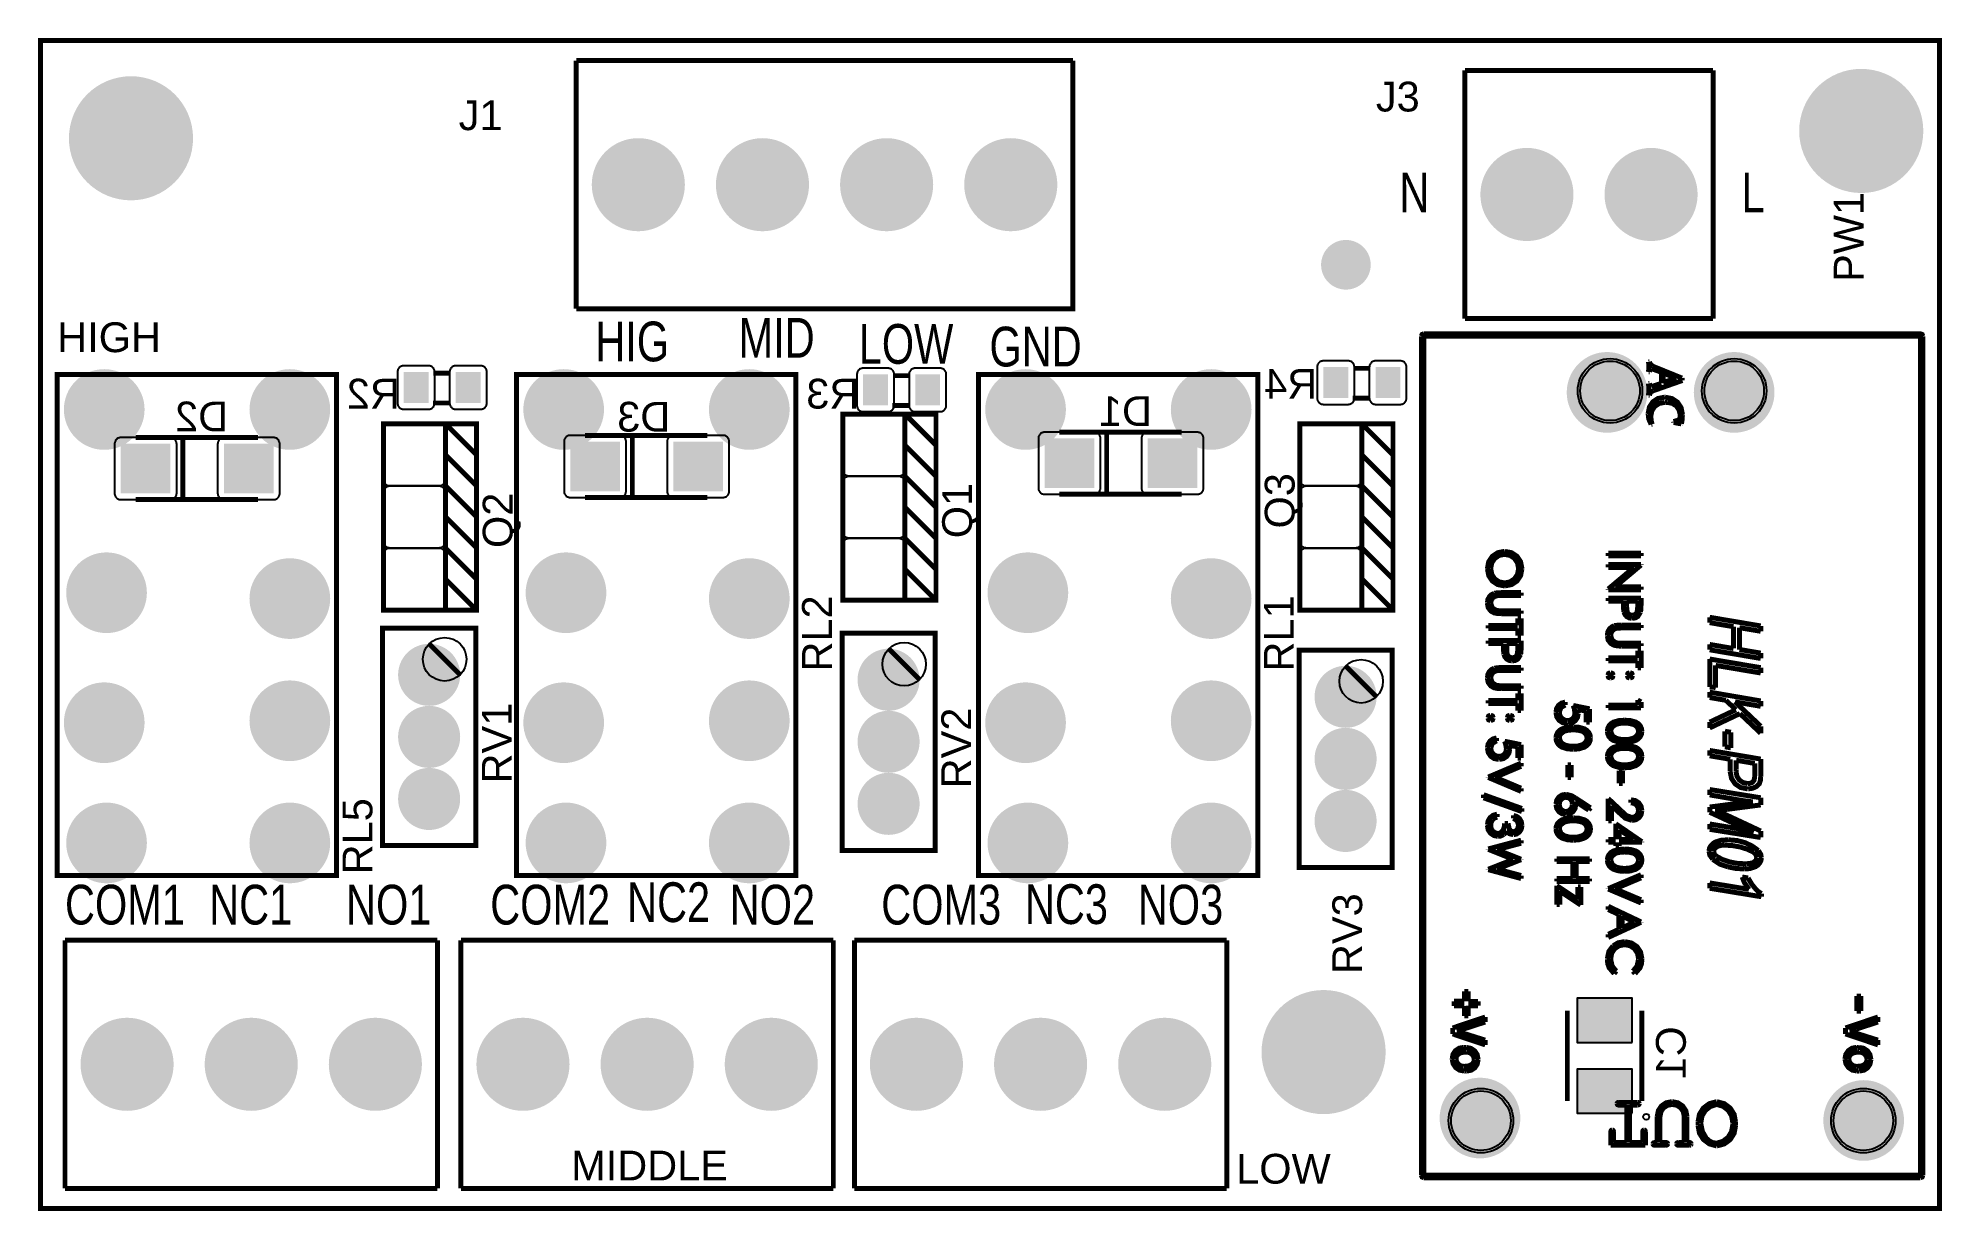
# Model space of a CAD drawing. Header units: inches. Extents: x -1.53 to 1.53, y -0.94 to 0.94.
import ezdxf

# ---------------------------------------------------------------- set-up
doc = ezdxf.new("R2010")
doc.units = ezdxf.units.IN
doc.layers.get('0').update_dxf_attribs({"linetype": 'CONTINUOUS'})

msp = doc.modelspace()

# ---------------------------------------------------------------- texts
for s, height, width, p in [('J3', 0.048, 1.041667, (0.621654, 0.826646)), ('J3', 0.048, 1.041667, (0.621654, 0.826646)), ('J3', 0.048, 1.041667, (0.621654, 0.826646)), ('J1', 0.048, 1.041667, (-0.855906, 0.796614)), ('J1', 0.048, 1.041667, (-0.855906, 0.796614)), ('J1', 0.048, 1.041667, (-0.855906, 0.796614)), ('N', 0.064, 0.78125, (0.659449, 0.66422)), ('N', 0.064, 0.78125, (0.659449, 0.66422)), ('N', 0.064, 0.78125, (0.659449, 0.66422)), ('L', 0.064, 0.78125, (1.21063, 0.66422)), ('L', 0.064, 0.78125, (1.21063, 0.66422)), ('L', 0.064, 0.78125, (1.21063, 0.66422)), ('MID', 0.064, 0.78125, (-0.40499, 0.429977)), ('MID', 0.064, 0.78125, (-0.40499, 0.429977)), ('MID', 0.064, 0.78125, (-0.40499, 0.429977)), ('HIGH', 0.048, 1.041667, (-1.502756, 0.43885)), ('HIGH', 0.048, 1.041667, (-1.502756, 0.43885)), ('HIGH', 0.048, 1.041667, (-1.502756, 0.43885)), ('HIG', 0.064, 0.78125, (-0.635827, 0.424063)), ('HIG', 0.064, 0.78125, (-0.635827, 0.424063)), ('HIG', 0.064, 0.78125, (-0.635827, 0.424063)), ('LOW', 0.064, 0.78125, (-0.211417, 0.420126)), ('LOW', 0.064, 0.78125, (-0.211417, 0.420126)), ('LOW', 0.064, 0.78125, (-0.211417, 0.420126)), ('GND', 0.064, 0.78125, (-0.000887, 0.415811)), ('GND', 0.064, 0.78125, (-0.000887, 0.415811)), ('GND', 0.064, 0.78125, (-0.000887, 0.415811)), ('COM1', 0.064, 0.78125, (-1.490157, -0.483417)), ('COM1', 0.064, 0.78125, (-1.490157, -0.483417)), ('COM1', 0.064, 0.78125, (-1.490157, -0.483417)), ('NC1', 0.064, 0.78125, (-1.257874, -0.483417)), ('NC1', 0.064, 0.78125, (-1.257874, -0.483417)), ('NC1', 0.064, 0.78125, (-1.257874, -0.483417)), ('NO1', 0.064, 0.78125, (-1.037402, -0.483417)), ('NO1', 0.064, 0.78125, (-1.037402, -0.483417)), ('NO1', 0.064, 0.78125, (-1.037402, -0.483417)), ('COM2', 0.064, 0.78125, (-0.805118, -0.483417)), ('COM2', 0.064, 0.78125, (-0.805118, -0.483417)), ('COM2', 0.064, 0.78125, (-0.805118, -0.483417)), ('NC2', 0.064, 0.78125, (-0.584646, -0.47948)), ('NC2', 0.064, 0.78125, (-0.584646, -0.47948)), ('NC2', 0.064, 0.78125, (-0.584646, -0.47948)), ('NO2', 0.064, 0.78125, (-0.419291, -0.483417)), ('NO2', 0.064, 0.78125, (-0.419291, -0.483417)), ('NO2', 0.064, 0.78125, (-0.419291, -0.483417)), ('COM3', 0.064, 0.78125, (-0.175197, -0.483417)), ('COM3', 0.064, 0.78125, (-0.175197, -0.483417)), ('COM3', 0.064, 0.78125, (-0.175197, -0.483417)), ('NC3', 0.064, 0.78125, (0.056299, -0.48263)), ('NC3', 0.064, 0.78125, (0.056299, -0.48263)), ('NC3', 0.064, 0.78125, (0.056299, -0.48263)), ('NO3', 0.064, 0.78125, (0.238189, -0.483417)), ('NO3', 0.064, 0.78125, (0.238189, -0.483417)), ('NO3', 0.064, 0.78125, (0.238189, -0.483417)), ('MIDDLE', 0.048, 1.041667, (-0.674803, -0.895795)), ('MIDDLE', 0.048, 1.041667, (-0.674803, -0.895795)), ('MIDDLE', 0.048, 1.041667, (-0.674803, -0.895795)), ('LOW', 0.048, 1.041667, (0.396622, -0.900941)), ('LOW', 0.048, 1.041667, (0.396622, -0.900941)), ('LOW', 0.048, 1.041667, (0.396622, -0.900941))]:
    msp.add_text(s, height=height, dxfattribs=dict(width=width)).set_placement(p)
at = {"width": 1.041667}
for s, p in [('PW1', (1.407339, 0.552087)), ('PW1', (1.407339, 0.552087)), ('PW1', (1.407339, 0.552087)), ('Q1', (-0.029008, 0.138976)), ('Q1', (-0.029008, 0.138976)), ('Q1', (-0.029008, 0.138976)), ('Q3', (0.490677, 0.154724)), ('Q3', (0.490677, 0.154724)), ('Q3', (0.490677, 0.154724)), ('Q2', (-0.769165, 0.123228)), ('Q2', (-0.769165, 0.123228)), ('Q2', (-0.769165, 0.123228)), ('RL2', (-0.254795, -0.075787)), ('RL2', (-0.254795, -0.075787)), ('RL2', (-0.254795, -0.075787)), ('RL1', (0.489299, -0.075787)), ('RL1', (0.489299, -0.075787)), ('RL1', (0.489299, -0.075787)), ('RV1', (-0.770543, -0.256102)), ('RV1', (-0.770543, -0.256102)), ('RV1', (-0.770543, -0.256102)), ('RV2', (-0.030386, -0.263976)), ('RV2', (-0.030386, -0.263976)), ('RV2', (-0.030386, -0.263976)), ('RL5', (-0.994953, -0.402559)), ('RL5', (-0.994953, -0.402559)), ('RL5', (-0.994953, -0.402559)), ('RV3', (0.599535, -0.563189)), ('RV3', (0.599535, -0.563189)), ('RV3', (0.599535, -0.563189))]:
    msp.add_text(s, height=0.048, rotation=90, dxfattribs=at).set_placement(p)
at = {"text_generation_flag": 2, "width": 1.041667}
for s, p in [('R4', (0.527039, 0.363709)), ('R4', (0.527039, 0.363709)), ('R4', (0.527039, 0.363709)), ('R2', (-0.950661, 0.347961)), ('R2', (-0.950661, 0.347961)), ('R2', (-0.950661, 0.347961)), ('R3', (-0.210504, 0.347961)), ('R3', (-0.210504, 0.347961)), ('R3', (-0.210504, 0.347961)), ('D2', (-1.227236, 0.311181)), ('D2', (-1.227236, 0.311181)), ('D2', (-1.227236, 0.311181)), ('D3', (-0.515031, 0.310787)), ('D3', (-0.515031, 0.310787)), ('D3', (-0.515031, 0.310787)), ('D1', (0.260953, 0.319843)), ('D1', (0.260953, 0.319843)), ('D1', (0.260953, 0.319843))]:
    msp.add_text(s, height=0.048, dxfattribs=at).set_placement(p)
msp.add_text('C1', height=0.048, rotation=90, dxfattribs=at).set_placement((1.120929, -0.647343))
msp.add_text('C1', height=0.048, rotation=90, dxfattribs=at).set_placement((1.120929, -0.647343))
msp.add_text('C1', height=0.048, rotation=90, dxfattribs=at).set_placement((1.120929, -0.647343))

# ---------------------------------------------------------------- blocks, each defined once
blk = doc.blocks.new('RPAD')
blk.add_trace([(-0.5, -0.5), (-0.5, 0.5), (0.5, -0.5), (0.5, 0.5)])
blk = doc.blocks.new('EPAD')
at = {"const_width": 0.5}
blk.add_lwpolyline([(-0.25, 0, 1), (0.25, 0, 1)], format="xyb", close=True, dxfattribs=at)

# ---------------------------------------------------------------- linework, layer by layer
for points, const_width in [([(-1.529528, -0.940945), (1.529528, -0.940945), (1.529528, 0.940945), (-1.529528, 0.940945), (-1.529528, -0.940945)], 0.008), ([(-1.529528, -0.940945), (1.529528, -0.940945), (1.529528, 0.940945), (-1.529528, 0.940945), (-1.529528, -0.940945)], 0.008), ([(-1.529528, -0.940945), (1.529528, -0.940945), (1.529528, 0.940945), (-1.529528, 0.940945), (-1.529528, -0.940945)], 0.008), ([(-0.666535, 0.908661), (-0.666535, 0.508661)], 0.008), ([(0.133465, 0.908661), (0.133465, 0.508661), (-0.666535, 0.508661)], 0.008), ([(-0.666535, 0.908661), (0.133465, 0.908661)], 0.008), ([(-0.666535, 0.908661), (-0.666535, 0.508661)], 0.008), ([(0.133465, 0.908661), (0.133465, 0.508661), (-0.666535, 0.508661)], 0.008), ([(-0.666535, 0.908661), (0.133465, 0.908661)], 0.008), ([(-0.666535, 0.908661), (-0.666535, 0.508661)], 0.008), ([(0.133465, 0.908661), (0.133465, 0.508661), (-0.666535, 0.508661)], 0.008), ([(-0.666535, 0.908661), (0.133465, 0.908661)], 0.008), ([(0.764961, 0.492913), (0.764961, 0.892913)], 0.008), ([(1.164961, 0.892913), (0.764961, 0.892913)], 0.008), ([(0.764961, 0.492913), (0.764961, 0.892913)], 0.008), ([(1.164961, 0.892913), (0.764961, 0.892913)], 0.008), ([(0.764961, 0.492913), (0.764961, 0.892913)], 0.008), ([(1.164961, 0.892913), (0.764961, 0.892913)], 0.008), ([(1.164961, 0.492913), (1.164961, 0.892913)], 0.008), ([(1.164961, 0.492913), (1.164961, 0.892913)], 0.008), ([(1.164961, 0.492913), (1.164961, 0.892913)], 0.008), ([(1.164961, 0.492913), (0.764961, 0.492913)], 0.008), ([(1.164961, 0.492913), (0.764961, 0.492913)], 0.008), ([(1.164961, 0.492913), (0.764961, 0.492913)], 0.008), ([(0.698882, 0.468504), (0.696038, 0.467348), (0.694882, 0.464504)], 0.008), ([(0.698882, 0.468504), (0.696038, 0.467348), (0.694882, 0.464504)], 0.008), ([(0.698882, 0.468504), (0.696038, 0.467348), (0.694882, 0.464504)], 0.008), ([(0.694882, -0.887496), (0.694882, 0.464504)], 0.008), ([(0.698882, 0.464504), (0.694882, 0.464504)], 0.008), ([(0.694882, -0.887496), (0.694882, 0.464504)], 0.008), ([(0.698882, 0.464504), (0.694882, 0.464504)], 0.008), ([(0.694882, -0.887496), (0.694882, 0.464504)], 0.008), ([(0.698882, 0.464504), (0.694882, 0.464504)], 0.008), ([(0.698882, 0.468504), (1.498882, 0.468504), (1.501726, 0.467348), (1.502882, 0.464504)], 0.008), ([(1.498882, 0.464504), (0.698882, 0.464504), (0.698882, 0.468504)], 0.008), ([(0.698882, 0.468504), (1.498882, 0.468504), (1.501726, 0.467348), (1.502882, 0.464504)], 0.008), ([(1.498882, 0.464504), (0.698882, 0.464504), (0.698882, 0.468504)], 0.008), ([(0.698882, 0.468504), (1.498882, 0.468504), (1.501726, 0.467348), (1.502882, 0.464504)], 0.008), ([(1.498882, 0.464504), (0.698882, 0.464504), (0.698882, 0.468504)], 0.008), ([(0.698882, 0.464504), (0.698882, -0.887496)], 0.008), ([(0.698882, 0.464504), (0.698882, -0.887496)], 0.008), ([(0.698882, 0.464504), (0.698882, -0.887496)], 0.008), ([(1.498882, 0.468504), (1.498882, 0.464504)], 0.008), ([(1.498882, 0.468504), (1.498882, 0.464504)], 0.008), ([(1.498882, 0.468504), (1.498882, 0.464504)], 0.008), ([(1.502882, 0.464504), (1.498882, 0.464504)], 0.008), ([(1.498882, -0.887496), (1.498882, 0.464504)], 0.008), ([(1.502882, 0.464504), (1.498882, 0.464504)], 0.008), ([(1.498882, -0.887496), (1.498882, 0.464504)], 0.008), ([(1.502882, 0.464504), (1.498882, 0.464504)], 0.008), ([(1.498882, -0.887496), (1.498882, 0.464504)], 0.008), ([(1.502882, 0.464504), (1.502882, -0.887496)], 0.008), ([(1.502882, 0.464504), (1.502882, -0.887496)], 0.008), ([(1.502882, 0.464504), (1.502882, -0.887496)], 0.008), ([(-1.502953, -0.404331), (-1.052953, -0.404331), (-1.052953, 0.402756), (-1.502953, 0.402756), (-1.502953, -0.404331)], 0.008), ([(-1.502953, -0.404331), (-1.052953, -0.404331), (-1.052953, 0.402756), (-1.502953, 0.402756), (-1.502953, -0.404331)], 0.008), ([(-1.502953, -0.404331), (-1.052953, -0.404331), (-1.052953, 0.402756), (-1.502953, 0.402756), (-1.502953, -0.404331)], 0.008), ([(-0.869551, 0.40489), (-0.896551, 0.40489)], 0.008), ([(-0.869551, 0.40489), (-0.896551, 0.40489)], 0.008), ([(-0.869551, 0.40489), (-0.896551, 0.40489)], 0.008), ([(-0.762795, -0.404331), (-0.312795, -0.404331), (-0.312795, 0.402756), (-0.762795, 0.402756), (-0.762795, -0.404331)], 0.008), ([(-0.762795, -0.404331), (-0.312795, -0.404331), (-0.312795, 0.402756), (-0.762795, 0.402756), (-0.762795, -0.404331)], 0.008), ([(-0.762795, -0.404331), (-0.312795, -0.404331), (-0.312795, 0.402756), (-0.762795, 0.402756), (-0.762795, -0.404331)], 0.008), ([(-0.129394, 0.400953), (-0.156394, 0.400953)], 0.008), ([(-0.129394, 0.400953), (-0.156394, 0.400953)], 0.008), ([(-0.129394, 0.400953), (-0.156394, 0.400953)], 0.008), ([(-0.018701, -0.404331), (0.431299, -0.404331), (0.431299, 0.402756), (-0.018701, 0.402756), (-0.018701, -0.404331)], 0.008), ([(-0.018701, -0.404331), (0.431299, -0.404331), (0.431299, 0.402756), (-0.018701, 0.402756), (-0.018701, -0.404331)], 0.008), ([(-0.018701, -0.404331), (0.431299, -0.404331), (0.431299, 0.402756), (-0.018701, 0.402756), (-0.018701, -0.404331)], 0.008), ([(0.612087, 0.412764), (0.585087, 0.412764)], 0.008), ([(0.612087, 0.412764), (0.585087, 0.412764)], 0.008), ([(0.612087, 0.412764), (0.585087, 0.412764)], 0.008), ([(1.061015, 0.423221), (1.062428, 0.423409)], 0.008), ([(1.061015, 0.423221), (1.062428, 0.423409)], 0.008), ([(1.061015, 0.423221), (1.062428, 0.423409)], 0.008), ([(1.061126, 0.415737), (1.061091, 0.419929), (1.061015, 0.423221)], 0.008), ([(1.061126, 0.415737), (1.061091, 0.419929), (1.061015, 0.423221)], 0.008), ([(1.061126, 0.415737), (1.061091, 0.419929), (1.061015, 0.423221)], 0.008), ([(1.061015, 0.407094), (1.061104, 0.411934), (1.061126, 0.415737)], 0.008), ([(1.061015, 0.407094), (1.061104, 0.411934), (1.061126, 0.415737)], 0.008), ([(1.061015, 0.407094), (1.061104, 0.411934), (1.061126, 0.415737)], 0.008), ([(1.062428, 0.407171), (1.061015, 0.407094)], 0.008), ([(1.062428, 0.407171), (1.061015, 0.407094)], 0.008), ([(1.062428, 0.407171), (1.061015, 0.407094)], 0.008), ([(1.062428, 0.423409), (1.06362, 0.419645)], 0.008), ([(1.062428, 0.423409), (1.06362, 0.419645)], 0.008), ([(1.062428, 0.423409), (1.06362, 0.419645)], 0.008), ([(1.06351, 0.410637), (1.062428, 0.407171)], 0.008), ([(1.06351, 0.410637), (1.062428, 0.407171)], 0.008), ([(1.06351, 0.410637), (1.062428, 0.407171)], 0.008), ([(1.065122, 0.41205), (1.06448, 0.411945), (1.063964, 0.411552), (1.06351, 0.410637)], 0.008), ([(1.065122, 0.41205), (1.06448, 0.411945), (1.063964, 0.411552), (1.06351, 0.410637)], 0.008), ([(1.065122, 0.41205), (1.06448, 0.411945), (1.063964, 0.411552), (1.06351, 0.410637)], 0.008), ([(1.068028, 0.416068), (1.063621, 0.419643)], 0.008), ([(1.068028, 0.416068), (1.063621, 0.419643)], 0.008), ([(1.068028, 0.416068), (1.063621, 0.419643)], 0.008), ([(1.070784, 0.410372), (1.067651, 0.411462), (1.065122, 0.41205)], 0.008), ([(1.070784, 0.410372), (1.067651, 0.411462), (1.065122, 0.41205)], 0.008), ([(1.070784, 0.410372), (1.067651, 0.411462), (1.065122, 0.41205)], 0.008), ([(1.068025, 0.416068), (1.11484, 0.397037)], 0.008), ([(1.068025, 0.416068), (1.11484, 0.397037)], 0.008), ([(1.068025, 0.416068), (1.11484, 0.397037)], 0.008), ([(1.081503, 0.406465), (1.070784, 0.410372)], 0.008), ([(1.081503, 0.406465), (1.070784, 0.410372)], 0.008), ([(1.081503, 0.406465), (1.070784, 0.410372)], 0.008), ([(1.081503, 0.388505), (1.081503, 0.406465)], 0.008), ([(1.081503, 0.388505), (1.081503, 0.406465)], 0.008), ([(1.081503, 0.388505), (1.081503, 0.406465)], 0.008), ([(1.084329, 0.405085), (1.084329, 0.38973)], 0.008), ([(1.105402, 0.396993), (1.084329, 0.405085)], 0.008), ([(1.084329, 0.405085), (1.084329, 0.38973)], 0.008), ([(1.105402, 0.396993), (1.084329, 0.405085)], 0.008), ([(1.084329, 0.405085), (1.084329, 0.38973)], 0.008), ([(1.105402, 0.396993), (1.084329, 0.405085)], 0.008), ([(1.084329, 0.38973), (1.105402, 0.396993)], 0.008), ([(1.084329, 0.38973), (1.105402, 0.396993)], 0.008), ([(1.084329, 0.38973), (1.105402, 0.396993)], 0.008), ([(1.11484, 0.397037), (1.115414, 0.393196)], 0.008), ([(1.11484, 0.397037), (1.115414, 0.393196)], 0.008), ([(1.11484, 0.397037), (1.115414, 0.393196)], 0.008), ([(0.612087, 0.364764), (0.584087, 0.364764)], 0.008), ([(0.612087, 0.364764), (0.584087, 0.364764)], 0.008), ([(0.612087, 0.364764), (0.584087, 0.364764)], 0.008), ([(1.086292, 0.366206), (1.076054, 0.3642), (1.067799, 0.358687), (1.062286, 0.350431), (1.06028, 0.340194)], 0.008), ([(1.086292, 0.366206), (1.076054, 0.3642), (1.067799, 0.358687), (1.062286, 0.350431), (1.06028, 0.340194)], 0.008), ([(1.086292, 0.366206), (1.076054, 0.3642), (1.067799, 0.358687), (1.062286, 0.350431), (1.06028, 0.340194)], 0.008), ([(1.061015, 0.388284), (1.062428, 0.388428)], 0.008), ([(1.061015, 0.388284), (1.062428, 0.388428)], 0.008), ([(1.061015, 0.388284), (1.062428, 0.388428)], 0.008), ([(1.061126, 0.378261), (1.061089, 0.383874), (1.061015, 0.388284)], 0.008), ([(1.061126, 0.378261), (1.061089, 0.383874), (1.061015, 0.388284)], 0.008), ([(1.061126, 0.378261), (1.061089, 0.383874), (1.061015, 0.388284)], 0.008), ([(1.061015, 0.369209), (1.061107, 0.374278), (1.061126, 0.378261)], 0.008), ([(1.061015, 0.369209), (1.061107, 0.374278), (1.061126, 0.378261)], 0.008), ([(1.061015, 0.369209), (1.061107, 0.374278), (1.061126, 0.378261)], 0.008), ([(1.062428, 0.369275), (1.061015, 0.369209)], 0.008), ([(1.062428, 0.369275), (1.061015, 0.369209)], 0.008), ([(1.062428, 0.369275), (1.061015, 0.369209)], 0.008), ([(1.062428, 0.388428), (1.063543, 0.384895)], 0.008), ([(1.062428, 0.388428), (1.063543, 0.384895)], 0.008), ([(1.062428, 0.388428), (1.063543, 0.384895)], 0.008), ([(1.063499, 0.372786), (1.062428, 0.369275)], 0.008), ([(1.063499, 0.372786), (1.062428, 0.369275)], 0.008), ([(1.063499, 0.372786), (1.062428, 0.369275)], 0.008), ([(1.068488, 0.37666), (1.06513, 0.375129), (1.064123, 0.374094), (1.063499, 0.372786)], 0.008), ([(1.068488, 0.37666), (1.06513, 0.375129), (1.064123, 0.374094), (1.063499, 0.372786)], 0.008), ([(1.068488, 0.37666), (1.06513, 0.375129), (1.064123, 0.374094), (1.063499, 0.372786)], 0.008), ([(1.065184, 0.383515), (1.063543, 0.384896)], 0.008), ([(1.065184, 0.383515), (1.063543, 0.384896)], 0.008), ([(1.065184, 0.383515), (1.063543, 0.384896)], 0.008), ([(1.065184, 0.383515), (1.065233, 0.383515)], 0.008), ([(1.065184, 0.383515), (1.065233, 0.383515)], 0.008), ([(1.065184, 0.383515), (1.065233, 0.383515)], 0.008), ([(1.065232, 0.383515), (1.068371, 0.384226), (1.070784, 0.385006)], 0.008), ([(1.065232, 0.383515), (1.068371, 0.384226), (1.070784, 0.385006)], 0.008), ([(1.065232, 0.383515), (1.068371, 0.384226), (1.070784, 0.385006)], 0.008), ([(1.115414, 0.393196), (1.068488, 0.37666)], 0.008), ([(1.115414, 0.393196), (1.068488, 0.37666)], 0.008), ([(1.115414, 0.393196), (1.068488, 0.37666)], 0.008), ([(1.070784, 0.385006), (1.081503, 0.388505)], 0.008), ([(1.070784, 0.385006), (1.081503, 0.388505)], 0.008), ([(1.070784, 0.385006), (1.081503, 0.388505)], 0.008), ([(1.086292, 0.366206), (1.087336, 0.366185)], 0.008), ([(1.086292, 0.366206), (1.087336, 0.366185)], 0.008), ([(1.086292, 0.366206), (1.087336, 0.366185)], 0.008), ([(1.087814, 0.366189), (1.087331, 0.366184)], 0.008), ([(1.087814, 0.366189), (1.087331, 0.366184)], 0.008), ([(1.087814, 0.366189), (1.087331, 0.366184)], 0.008), ([(1.087814, 0.366189), (1.098708, 0.364053), (1.107493, 0.358187), (1.113359, 0.349402), (1.115495, 0.338508)], 0.008), ([(1.087814, 0.366189), (1.098708, 0.364053), (1.107493, 0.358187), (1.113359, 0.349402), (1.115495, 0.338508)], 0.008), ([(1.087814, 0.366189), (1.098708, 0.364053), (1.107493, 0.358187), (1.113359, 0.349402), (1.115495, 0.338508)], 0.008), ([(-0.869551, 0.35689), (-0.897551, 0.35689)], 0.008), ([(-0.869551, 0.35689), (-0.897551, 0.35689)], 0.008), ([(-0.869551, 0.35689), (-0.897551, 0.35689)], 0.008), ([(-0.237008, 0.038976), (-0.137008, 0.038976), (-0.137008, 0.338976), (-0.237008, 0.338976), (-0.237008, 0.038976)], 0.008), ([(-0.237008, 0.038976), (-0.137008, 0.038976), (-0.137008, 0.338976), (-0.237008, 0.338976), (-0.237008, 0.038976)], 0.008), ([(-0.237008, 0.038976), (-0.137008, 0.038976), (-0.137008, 0.338976), (-0.237008, 0.338976), (-0.237008, 0.038976)], 0.008), ([(-0.129394, 0.352953), (-0.157394, 0.352953)], 0.008), ([(-0.129394, 0.352953), (-0.157394, 0.352953)], 0.008), ([(-0.129394, 0.352953), (-0.157394, 0.352953)], 0.008), ([(-0.137008, 0.338976), (-0.087008, 0.338976), (-0.087008, 0.038976), (-0.137008, 0.038976)], 0.008), ([(-0.137008, 0.338976), (-0.087008, 0.288976)], 0.008), ([(-0.137008, 0.338976), (-0.087008, 0.338976), (-0.087008, 0.038976), (-0.137008, 0.038976)], 0.008), ([(-0.137008, 0.338976), (-0.087008, 0.288976)], 0.008), ([(-0.137008, 0.338976), (-0.087008, 0.338976), (-0.087008, 0.038976), (-0.137008, 0.038976)], 0.008), ([(-0.137008, 0.338976), (-0.087008, 0.288976)], 0.008), ([(1.060308, 0.338969), (1.06028, 0.340194)], 0.008), ([(1.060308, 0.338969), (1.06028, 0.340194)], 0.008), ([(1.060308, 0.338969), (1.06028, 0.340194)], 0.008), ([(1.065089, 0.32235), (1.0612, 0.331317), (1.060309, 0.338963)], 0.008), ([(1.065089, 0.32235), (1.0612, 0.331317), (1.060309, 0.338963)], 0.008), ([(1.065089, 0.32235), (1.0612, 0.331317), (1.060309, 0.338963)], 0.008), ([(1.086552, 0.357811), (1.077889, 0.356113), (1.070903, 0.351448), (1.066239, 0.344462), (1.064541, 0.335799)], 0.008), ([(1.086552, 0.357811), (1.077889, 0.356113), (1.070903, 0.351448), (1.066239, 0.344462), (1.064541, 0.335799)], 0.008), ([(1.086552, 0.357811), (1.077889, 0.356113), (1.070903, 0.351448), (1.066239, 0.344462), (1.064541, 0.335799)], 0.008), ([(1.064547, 0.335261), (1.064541, 0.335799)], 0.008), ([(1.064547, 0.335261), (1.064541, 0.335799)], 0.008), ([(1.064547, 0.335261), (1.064541, 0.335799)], 0.008), ([(1.064548, 0.335243), (1.065257, 0.328169), (1.066667, 0.322758)], 0.008), ([(1.064548, 0.335243), (1.065257, 0.328169), (1.066667, 0.322758)], 0.008), ([(1.064548, 0.335243), (1.065257, 0.328169), (1.066667, 0.322758)], 0.008), ([(1.086552, 0.357811), (1.0887, 0.357706)], 0.008), ([(1.086552, 0.357811), (1.0887, 0.357706)], 0.008), ([(1.086552, 0.357811), (1.0887, 0.357706)], 0.008), ([(1.09126, 0.357868), (1.088673, 0.357705)], 0.008), ([(1.09126, 0.357868), (1.088673, 0.357705)], 0.008), ([(1.09126, 0.357868), (1.088673, 0.357705)], 0.008), ([(1.09126, 0.357868), (1.099168, 0.356362), (1.10561, 0.352211), (1.110032, 0.345961), (1.111881, 0.338162)], 0.008), ([(1.09126, 0.357868), (1.099168, 0.356362), (1.10561, 0.352211), (1.110032, 0.345961), (1.111881, 0.338162)], 0.008), ([(1.09126, 0.357868), (1.099168, 0.356362), (1.10561, 0.352211), (1.110032, 0.345961), (1.111881, 0.338162)], 0.008), ([(1.110744, 0.329768), (1.111629, 0.334428), (1.111881, 0.338146)], 0.008), ([(1.110744, 0.329768), (1.111629, 0.334428), (1.111881, 0.338146)], 0.008), ([(1.110744, 0.329768), (1.111629, 0.334428), (1.111881, 0.338146)], 0.008), ([(1.115414, 0.336391), (1.114913, 0.329132), (1.113868, 0.323509)], 0.008), ([(1.115414, 0.336391), (1.114913, 0.329132), (1.113868, 0.323509)], 0.008), ([(1.115414, 0.336391), (1.114913, 0.329132), (1.113868, 0.323509)], 0.008), ([(1.115413, 0.336384), (1.115495, 0.338508)], 0.008), ([(1.115413, 0.336384), (1.115495, 0.338508)], 0.008), ([(1.115413, 0.336384), (1.115495, 0.338508)], 0.008), ([(-0.977165, 0.023228), (-0.877165, 0.023228), (-0.877165, 0.323228), (-0.977165, 0.323228), (-0.977165, 0.023228)], 0.008), ([(-0.977165, 0.023228), (-0.877165, 0.023228), (-0.877165, 0.323228), (-0.977165, 0.323228), (-0.977165, 0.023228)], 0.008), ([(-0.977165, 0.023228), (-0.877165, 0.023228), (-0.877165, 0.323228), (-0.977165, 0.323228), (-0.977165, 0.023228)], 0.008), ([(-0.877165, 0.323228), (-0.827165, 0.323228), (-0.827165, 0.023228), (-0.877165, 0.023228)], 0.008), ([(-0.877165, 0.323228), (-0.827165, 0.273228)], 0.008), ([(-0.877165, 0.323228), (-0.827165, 0.323228), (-0.827165, 0.023228), (-0.877165, 0.023228)], 0.008), ([(-0.877165, 0.323228), (-0.827165, 0.273228)], 0.008), ([(-0.877165, 0.323228), (-0.827165, 0.323228), (-0.827165, 0.023228), (-0.877165, 0.023228)], 0.008), ([(-0.877165, 0.323228), (-0.827165, 0.273228)], 0.008), ([(-0.45522, 0.304724), (-0.65222, 0.304724)], 0.008), ([(-0.45522, 0.304724), (-0.65222, 0.304724)], 0.008), ([(-0.45522, 0.304724), (-0.65222, 0.304724)], 0.008), ([(-0.57622, 0.304724), (-0.57622, 0.204724)], 0.008), ([(-0.57622, 0.304724), (-0.57622, 0.204724)], 0.008), ([(-0.57622, 0.304724), (-0.57622, 0.204724)], 0.008), ([(0.308953, 0.309843), (0.111953, 0.309843)], 0.008), ([(0.308953, 0.309843), (0.111953, 0.309843)], 0.008), ([(0.308953, 0.309843), (0.111953, 0.309843)], 0.008), ([(0.187953, 0.309843), (0.187953, 0.209843)], 0.008), ([(0.187953, 0.309843), (0.187953, 0.209843)], 0.008), ([(0.187953, 0.309843), (0.187953, 0.209843)], 0.008), ([(0.499213, 0.023228), (0.599213, 0.023228), (0.599213, 0.323228), (0.499213, 0.323228), (0.499213, 0.023228)], 0.008), ([(0.499213, 0.023228), (0.599213, 0.023228), (0.599213, 0.323228), (0.499213, 0.323228), (0.499213, 0.023228)], 0.008), ([(0.499213, 0.023228), (0.599213, 0.023228), (0.599213, 0.323228), (0.499213, 0.323228), (0.499213, 0.023228)], 0.008), ([(0.599213, 0.323228), (0.649213, 0.323228), (0.649213, 0.023228), (0.599213, 0.023228)], 0.008), ([(0.599213, 0.323228), (0.649213, 0.273228)], 0.008), ([(0.599213, 0.323228), (0.649213, 0.323228), (0.649213, 0.023228), (0.599213, 0.023228)], 0.008), ([(0.599213, 0.323228), (0.649213, 0.273228)], 0.008), ([(0.599213, 0.323228), (0.649213, 0.323228), (0.649213, 0.023228), (0.599213, 0.023228)], 0.008), ([(0.599213, 0.323228), (0.649213, 0.273228)], 0.008), ([(1.066667, 0.322758), (1.065089, 0.32235)], 0.008), ([(1.066667, 0.322758), (1.065089, 0.32235)], 0.008), ([(1.066667, 0.322758), (1.065089, 0.32235)], 0.008), ([(1.101141, 0.327041), (1.110744, 0.329768)], 0.008), ([(1.101141, 0.327041), (1.110744, 0.329768)], 0.008), ([(1.101141, 0.327041), (1.110744, 0.329768)], 0.008), ([(1.101372, 0.325551), (1.101141, 0.327041)], 0.008), ([(1.101372, 0.325551), (1.101141, 0.327041)], 0.008), ([(1.101372, 0.325551), (1.101141, 0.327041)], 0.008), ([(1.113559, 0.323244), (1.101372, 0.325551)], 0.008), ([(1.113559, 0.323244), (1.101372, 0.325551)], 0.008), ([(1.113559, 0.323244), (1.101372, 0.325551)], 0.008), ([(1.113868, 0.323509), (1.113559, 0.323244)], 0.008), ([(1.113868, 0.323509), (1.113559, 0.323244)], 0.008), ([(1.113868, 0.323509), (1.113559, 0.323244)], 0.008), ([(-1.179236, 0.301181), (-1.376236, 0.301181)], 0.008), ([(-1.179236, 0.301181), (-1.376236, 0.301181)], 0.008), ([(-1.179236, 0.301181), (-1.376236, 0.301181)], 0.008), ([(-1.300236, 0.301181), (-1.300236, 0.201181)], 0.008), ([(-1.300236, 0.301181), (-1.300236, 0.201181)], 0.008), ([(-1.300236, 0.301181), (-1.300236, 0.201181)], 0.008), ([(-0.877165, 0.273228), (-0.827165, 0.223228)], 0.008), ([(-0.877165, 0.273228), (-0.827165, 0.223228)], 0.008), ([(-0.877165, 0.273228), (-0.827165, 0.223228)], 0.008), ([(-0.137008, 0.288976), (-0.087008, 0.238976)], 0.008), ([(-0.137008, 0.288976), (-0.087008, 0.238976)], 0.008), ([(-0.137008, 0.288976), (-0.087008, 0.238976)], 0.008), ([(0.599213, 0.273228), (0.649213, 0.223228)], 0.008), ([(0.599213, 0.273228), (0.649213, 0.223228)], 0.008), ([(0.599213, 0.273228), (0.649213, 0.223228)], 0.008), ([(-0.877165, 0.223228), (-0.827165, 0.173228)], 0.008), ([(-0.877165, 0.223228), (-0.827165, 0.173228)], 0.008), ([(-0.877165, 0.223228), (-0.827165, 0.173228)], 0.008), ([(-0.137008, 0.238976), (-0.087008, 0.188976)], 0.008), ([(-0.137008, 0.238976), (-0.087008, 0.188976)], 0.008), ([(-0.137008, 0.238976), (-0.087008, 0.188976)], 0.008), ([(0.599213, 0.223228), (0.649213, 0.173228)], 0.008), ([(0.599213, 0.223228), (0.649213, 0.173228)], 0.008), ([(0.599213, 0.223228), (0.649213, 0.173228)], 0.008), ([(-1.376236, 0.201181), (-1.179236, 0.201181)], 0.008), ([(-1.376236, 0.201181), (-1.179236, 0.201181)], 0.008), ([(-1.376236, 0.201181), (-1.179236, 0.201181)], 0.008), ([(-0.65222, 0.204724), (-0.45522, 0.204724)], 0.008), ([(-0.65222, 0.204724), (-0.45522, 0.204724)], 0.008), ([(-0.65222, 0.204724), (-0.45522, 0.204724)], 0.008), ([(-0.137008, 0.188976), (-0.087008, 0.138976)], 0.008), ([(-0.137008, 0.188976), (-0.087008, 0.138976)], 0.008), ([(-0.137008, 0.188976), (-0.087008, 0.138976)], 0.008), ([(0.111953, 0.209843), (0.308953, 0.209843)], 0.008), ([(0.111953, 0.209843), (0.308953, 0.209843)], 0.008), ([(0.111953, 0.209843), (0.308953, 0.209843)], 0.008), ([(-0.877165, 0.173228), (-0.827165, 0.123228)], 0.008), ([(-0.877165, 0.173228), (-0.827165, 0.123228)], 0.008), ([(-0.877165, 0.173228), (-0.827165, 0.123228)], 0.008), ([(0.599213, 0.173228), (0.649213, 0.123228)], 0.008), ([(0.599213, 0.173228), (0.649213, 0.123228)], 0.008), ([(0.599213, 0.173228), (0.649213, 0.123228)], 0.008), ([(-0.877165, 0.123228), (-0.827165, 0.073228)], 0.008), ([(-0.877165, 0.123228), (-0.827165, 0.073228)], 0.008), ([(-0.877165, 0.123228), (-0.827165, 0.073228)], 0.008), ([(-0.137008, 0.138976), (-0.087008, 0.088976)], 0.008), ([(-0.137008, 0.138976), (-0.087008, 0.088976)], 0.008), ([(-0.137008, 0.138976), (-0.087008, 0.088976)], 0.008), ([(0.599213, 0.123228), (0.649213, 0.073228)], 0.008), ([(0.599213, 0.123228), (0.649213, 0.073228)], 0.008), ([(0.599213, 0.123228), (0.649213, 0.073228)], 0.008), ([(-0.137008, 0.088976), (-0.087008, 0.038976)], 0.008), ([(-0.137008, 0.088976), (-0.087008, 0.038976)], 0.008), ([(-0.137008, 0.088976), (-0.087008, 0.038976)], 0.008), ([(0.828714, 0.117815), (0.817925, 0.1157), (0.809224, 0.109891), (0.803415, 0.10119), (0.8013, 0.090401)], 0.008), ([(0.828714, 0.117815), (0.817925, 0.1157), (0.809224, 0.109891), (0.803415, 0.10119), (0.8013, 0.090401)], 0.008), ([(0.828714, 0.117815), (0.817925, 0.1157), (0.809224, 0.109891), (0.803415, 0.10119), (0.8013, 0.090401)], 0.008), ([(0.801305, 0.089923), (0.8013, 0.090401)], 0.008), ([(0.801305, 0.089923), (0.8013, 0.090401)], 0.008), ([(0.801305, 0.089923), (0.8013, 0.090401)], 0.008), ([(0.801305, 0.089909), (0.801303, 0.089621)], 0.008), ([(0.801305, 0.089909), (0.801303, 0.089621)], 0.008), ([(0.801305, 0.089909), (0.801303, 0.089621)], 0.008), ([(0.828744, 0.06218), (0.817944, 0.064297), (0.809235, 0.070113), (0.80342, 0.078822), (0.801303, 0.089621)], 0.008), ([(0.828744, 0.06218), (0.817944, 0.064297), (0.809235, 0.070113), (0.80342, 0.078822), (0.801303, 0.089621)], 0.008), ([(0.828744, 0.06218), (0.817944, 0.064297), (0.809235, 0.070113), (0.80342, 0.078822), (0.801303, 0.089621)], 0.008), ([(0.806732, 0.090111), (0.80672, 0.089367)], 0.008), ([(0.806732, 0.090111), (0.80672, 0.089367)], 0.008), ([(0.806732, 0.090111), (0.80672, 0.089367)], 0.008), ([(0.829155, 0.066932), (0.820326, 0.068663), (0.813205, 0.073417), (0.808451, 0.080538), (0.80672, 0.089367)], 0.008), ([(0.829155, 0.066932), (0.820326, 0.068663), (0.813205, 0.073417), (0.808451, 0.080538), (0.80672, 0.089367)], 0.008), ([(0.829155, 0.066932), (0.820326, 0.068663), (0.813205, 0.073417), (0.808451, 0.080538), (0.80672, 0.089367)], 0.008), ([(0.828913, 0.113065), (0.820173, 0.111297), (0.813131, 0.106553), (0.808433, 0.099478), (0.806724, 0.09072)], 0.008), ([(0.828913, 0.113065), (0.820173, 0.111297), (0.813131, 0.106553), (0.808433, 0.099478), (0.806724, 0.09072)], 0.008), ([(0.828913, 0.113065), (0.820173, 0.111297), (0.813131, 0.106553), (0.808433, 0.099478), (0.806724, 0.09072)], 0.008), ([(0.806733, 0.090096), (0.806724, 0.09072)], 0.008), ([(0.806733, 0.090096), (0.806724, 0.09072)], 0.008), ([(0.806733, 0.090096), (0.806724, 0.09072)], 0.008), ([(0.828714, 0.117815), (0.828905, 0.117814)], 0.008), ([(0.828714, 0.117815), (0.828905, 0.117814)], 0.008), ([(0.828714, 0.117815), (0.828905, 0.117814)], 0.008), ([(0.829363, 0.117818), (0.828882, 0.117813)], 0.008), ([(0.829363, 0.117818), (0.828882, 0.117813)], 0.008), ([(0.829363, 0.117818), (0.828882, 0.117813)], 0.008), ([(0.828889, 0.113065), (0.837791, 0.11132), (0.844971, 0.106526), (0.849765, 0.099346), (0.851511, 0.090443)], 0.008), ([(0.828889, 0.113065), (0.837791, 0.11132), (0.844971, 0.106526), (0.849765, 0.099346), (0.851511, 0.090443)], 0.008), ([(0.828889, 0.113065), (0.837791, 0.11132), (0.844971, 0.106526), (0.849765, 0.099346), (0.851511, 0.090443)], 0.008), ([(0.829143, 0.066932), (0.837961, 0.068758), (0.845059, 0.073573), (0.849793, 0.080729), (0.851514, 0.089578)], 0.008), ([(0.829143, 0.066932), (0.837961, 0.068758), (0.845059, 0.073573), (0.849793, 0.080729), (0.851514, 0.089578)], 0.008), ([(0.829143, 0.066932), (0.837961, 0.068758), (0.845059, 0.073573), (0.849793, 0.080729), (0.851514, 0.089578)], 0.008), ([(0.829363, 0.117818), (0.840192, 0.1157), (0.848932, 0.10988), (0.854781, 0.10116), (0.856935, 0.090341)], 0.008), ([(0.829363, 0.117818), (0.840192, 0.1157), (0.848932, 0.10988), (0.854781, 0.10116), (0.856935, 0.090341)], 0.008), ([(0.829363, 0.117818), (0.840192, 0.1157), (0.848932, 0.10988), (0.854781, 0.10116), (0.856935, 0.090341)], 0.008), ([(0.829478, 0.062181), (0.840287, 0.0643), (0.849005, 0.070121), (0.854825, 0.078838), (0.856944, 0.089647)], 0.008), ([(0.829478, 0.062181), (0.840287, 0.0643), (0.849005, 0.070121), (0.854825, 0.078838), (0.856944, 0.089647)], 0.008), ([(0.829478, 0.062181), (0.840287, 0.0643), (0.849005, 0.070121), (0.854825, 0.078838), (0.856944, 0.089647)], 0.008), ([(0.851508, 0.090087), (0.851511, 0.090443)], 0.008), ([(0.851508, 0.090087), (0.851511, 0.090443)], 0.008), ([(0.851508, 0.090087), (0.851511, 0.090443)], 0.008), ([(0.851508, 0.090092), (0.851514, 0.089578)], 0.008), ([(0.851508, 0.090092), (0.851514, 0.089578)], 0.008), ([(0.851508, 0.090092), (0.851514, 0.089578)], 0.008), ([(0.856936, 0.090318), (0.856944, 0.089647)], 0.008), ([(0.856936, 0.090318), (0.856944, 0.089647)], 0.008), ([(0.856936, 0.090318), (0.856944, 0.089647)], 0.008), ([(0.995895, 0.1151), (1.048812, 0.1151)], 0.008), ([(0.995895, 0.110351), (0.995895, 0.1151)], 0.008), ([(0.995895, 0.1151), (1.048812, 0.1151)], 0.008), ([(0.995895, 0.110351), (0.995895, 0.1151)], 0.008), ([(0.995895, 0.1151), (1.048812, 0.1151)], 0.008), ([(0.995895, 0.110351), (0.995895, 0.1151)], 0.008), ([(1.048812, 0.110351), (0.995895, 0.110351)], 0.008), ([(1.048812, 0.110351), (0.995895, 0.110351)], 0.008), ([(1.048812, 0.110351), (0.995895, 0.110351)], 0.008), ([(0.995895, 0.092034), (0.995895, 0.096783)], 0.008), ([(0.995895, 0.096783), (1.048812, 0.096783)], 0.008), ([(0.995895, 0.092034), (0.995895, 0.096783)], 0.008), ([(0.995895, 0.096783), (1.048812, 0.096783)], 0.008), ([(0.995895, 0.092034), (0.995895, 0.096783)], 0.008), ([(0.995895, 0.096783), (1.048812, 0.096783)], 0.008), ([(1.037448, 0.092034), (0.995895, 0.092034)], 0.008), ([(0.995895, 0.057159), (1.037448, 0.092034)], 0.008), ([(1.037448, 0.092034), (0.995895, 0.092034)], 0.008), ([(0.995895, 0.057159), (1.037448, 0.092034)], 0.008), ([(1.037448, 0.092034), (0.995895, 0.092034)], 0.008), ([(0.995895, 0.057159), (1.037448, 0.092034)], 0.008), ([(1.048812, 0.095786), (1.007163, 0.060826)], 0.008), ([(1.048812, 0.095786), (1.007163, 0.060826)], 0.008), ([(1.048812, 0.095786), (1.007163, 0.060826)], 0.008), ([(1.048812, 0.1151), (1.048812, 0.110351)], 0.008), ([(1.048812, 0.1151), (1.048812, 0.110351)], 0.008), ([(1.048812, 0.1151), (1.048812, 0.110351)], 0.008), ([(1.048812, 0.096783), (1.048812, 0.095786)], 0.008), ([(1.048812, 0.096783), (1.048812, 0.095786)], 0.008), ([(1.048812, 0.096783), (1.048812, 0.095786)], 0.008), ([(-0.877165, 0.073228), (-0.827165, 0.023228)], 0.008), ([(-0.877165, 0.073228), (-0.827165, 0.023228)], 0.008), ([(-0.877165, 0.073228), (-0.827165, 0.023228)], 0.008), ([(0.599213, 0.073228), (0.649213, 0.023228)], 0.008), ([(0.599213, 0.073228), (0.649213, 0.023228)], 0.008), ([(0.599213, 0.073228), (0.649213, 0.023228)], 0.008), ([(0.828744, 0.06218), (0.829127, 0.062183)], 0.008), ([(0.828744, 0.06218), (0.829127, 0.062183)], 0.008), ([(0.828744, 0.06218), (0.829127, 0.062183)], 0.008), ([(0.829478, 0.062181), (0.829143, 0.062183)], 0.008), ([(0.829478, 0.062181), (0.829143, 0.062183)], 0.008), ([(0.829478, 0.062181), (0.829143, 0.062183)], 0.008), ([(1.007163, 0.060826), (1.048812, 0.060826)], 0.008), ([(1.007163, 0.060826), (1.048812, 0.060826)], 0.008), ([(1.007163, 0.060826), (1.048812, 0.060826)], 0.008), ([(1.048812, 0.060826), (1.048812, 0.056078)], 0.008), ([(1.048812, 0.060826), (1.048812, 0.056078)], 0.008), ([(1.048812, 0.060826), (1.048812, 0.056078)], 0.008), ([(0.812468, 0.050386), (0.807907, 0.048098), (0.804369, 0.044601), (0.802081, 0.040135), (0.801268, 0.034942)], 0.008), ([(0.812468, 0.050386), (0.807907, 0.048098), (0.804369, 0.044601), (0.802081, 0.040135), (0.801268, 0.034942)], 0.008), ([(0.812468, 0.050386), (0.807907, 0.048098), (0.804369, 0.044601), (0.802081, 0.040135), (0.801268, 0.034942)], 0.008), ([(0.801306, 0.033837), (0.801268, 0.034942)], 0.008), ([(0.801306, 0.033837), (0.801268, 0.034942)], 0.008), ([(0.801306, 0.033837), (0.801268, 0.034942)], 0.008), ([(0.823619, 0.017408), (0.817748, 0.017686), (0.811985, 0.018805), (0.806896, 0.021672), (0.802683, 0.027111), (0.801305, 0.033849)], 0.008), ([(0.823619, 0.017408), (0.817748, 0.017686), (0.811985, 0.018805), (0.806896, 0.021672), (0.802683, 0.027111), (0.801305, 0.033849)], 0.008), ([(0.823619, 0.017408), (0.817748, 0.017686), (0.811985, 0.018805), (0.806896, 0.021672), (0.802683, 0.027111), (0.801305, 0.033849)], 0.008), ([(0.816837, 0.046368), (0.812787, 0.045047), (0.809583, 0.042491), (0.807476, 0.038957), (0.806718, 0.034707)], 0.008), ([(0.816837, 0.046368), (0.812787, 0.045047), (0.809583, 0.042491), (0.807476, 0.038957), (0.806718, 0.034707)], 0.008), ([(0.816837, 0.046368), (0.812787, 0.045047), (0.809583, 0.042491), (0.807476, 0.038957), (0.806718, 0.034707)], 0.008), ([(0.806733, 0.034111), (0.806718, 0.034707)], 0.008), ([(0.806733, 0.034111), (0.806718, 0.034707)], 0.008), ([(0.806733, 0.034111), (0.806718, 0.034707)], 0.008), ([(0.806732, 0.034118), (0.806732, 0.034036)], 0.008), ([(0.806732, 0.034118), (0.806732, 0.034036)], 0.008), ([(0.806732, 0.034118), (0.806732, 0.034036)], 0.008), ([(0.815654, 0.022698), (0.809226, 0.026747), (0.806732, 0.034036)], 0.008), ([(0.815654, 0.022698), (0.809226, 0.026747), (0.806732, 0.034036)], 0.008), ([(0.815654, 0.022698), (0.809226, 0.026747), (0.806732, 0.034036)], 0.008), ([(0.812467, 0.050385), (0.818683, 0.051211), (0.823619, 0.051329)], 0.008), ([(0.812467, 0.050385), (0.818683, 0.051211), (0.823619, 0.051329)], 0.008), ([(0.812467, 0.050385), (0.818683, 0.051211), (0.823619, 0.051329)], 0.008), ([(0.823873, 0.04658), (0.819928, 0.046542), (0.816834, 0.046368)], 0.008), ([(0.823873, 0.04658), (0.819928, 0.046542), (0.816834, 0.046368)], 0.008), ([(0.823873, 0.04658), (0.819928, 0.046542), (0.816834, 0.046368)], 0.008), ([(0.823619, 0.051329), (0.855578, 0.051329)], 0.008), ([(0.823619, 0.051329), (0.855578, 0.051329)], 0.008), ([(0.823619, 0.051329), (0.855578, 0.051329)], 0.008), ([(0.855578, 0.04658), (0.823873, 0.04658)], 0.008), ([(0.855578, 0.04658), (0.823873, 0.04658)], 0.008), ([(0.855578, 0.04658), (0.823873, 0.04658)], 0.008), ([(0.855578, 0.051329), (0.855578, 0.04658)], 0.008), ([(0.855578, 0.051329), (0.855578, 0.04658)], 0.008), ([(0.855578, 0.051329), (0.855578, 0.04658)], 0.008), ([(0.995895, 0.056078), (0.995895, 0.057159)], 0.008), ([(0.995895, 0.056078), (0.995895, 0.057159)], 0.008), ([(0.995895, 0.056078), (0.995895, 0.057159)], 0.008), ([(1.048812, 0.056078), (0.995895, 0.056078)], 0.008), ([(1.048812, 0.056078), (0.995895, 0.056078)], 0.008), ([(1.048812, 0.056078), (0.995895, 0.056078)], 0.008), ([(0.995895, 0.042509), (1.048812, 0.042509)], 0.008), ([(0.995895, 0.03776), (0.995895, 0.042509)], 0.008), ([(0.995895, 0.042509), (1.048812, 0.042509)], 0.008), ([(0.995895, 0.03776), (0.995895, 0.042509)], 0.008), ([(0.995895, 0.042509), (1.048812, 0.042509)], 0.008), ([(0.995895, 0.03776), (0.995895, 0.042509)], 0.008), ([(1.020318, 0.03776), (0.995895, 0.03776)], 0.008), ([(1.020318, 0.03776), (0.995895, 0.03776)], 0.008), ([(1.020318, 0.03776), (0.995895, 0.03776)], 0.008), ([(1.020318, 0.033976), (1.020318, 0.03776)], 0.008), ([(1.020318, 0.033976), (1.020318, 0.03776)], 0.008), ([(1.020318, 0.033976), (1.020318, 0.03776)], 0.008), ([(1.021187, 0.020503), (1.02042, 0.028027), (1.020318, 0.033976)], 0.008), ([(1.021187, 0.020503), (1.02042, 0.028027), (1.020318, 0.033976)], 0.008), ([(1.021187, 0.020503), (1.02042, 0.028027), (1.020318, 0.033976)], 0.008), ([(1.025745, 0.03776), (1.025629, 0.028496)], 0.008), ([(1.025745, 0.03776), (1.025629, 0.028496)], 0.008), ([(1.025745, 0.03776), (1.025629, 0.028496)], 0.008), ([(1.025629, 0.028496), (1.02585, 0.023827), (1.027012, 0.019323), (1.028335, 0.017402), (1.030143, 0.015927), (1.034596, 0.014694)], 0.008), ([(1.025629, 0.028496), (1.02585, 0.023827), (1.027012, 0.019323), (1.028335, 0.017402), (1.030143, 0.015927), (1.034596, 0.014694)], 0.008), ([(1.025629, 0.028496), (1.02585, 0.023827), (1.027012, 0.019323), (1.028335, 0.017402), (1.030143, 0.015927), (1.034596, 0.014694)], 0.008), ([(1.043384, 0.03776), (1.025745, 0.03776)], 0.008), ([(1.043384, 0.03776), (1.025745, 0.03776)], 0.008), ([(1.043384, 0.03776), (1.025745, 0.03776)], 0.008), ([(1.034596, 0.014694), (1.038931, 0.015899), (1.040711, 0.017313), (1.042039, 0.019154), (1.043176, 0.023537), (1.043384, 0.028082)], 0.008), ([(1.034596, 0.014694), (1.038931, 0.015899), (1.040711, 0.017313), (1.042039, 0.019154), (1.043176, 0.023537), (1.043384, 0.028082)], 0.008), ([(1.034596, 0.014694), (1.038931, 0.015899), (1.040711, 0.017313), (1.042039, 0.019154), (1.043176, 0.023537), (1.043384, 0.028082)], 0.008), ([(1.043384, 0.028082), (1.043384, 0.03776)], 0.008), ([(1.043384, 0.028082), (1.043384, 0.03776)], 0.008), ([(1.043384, 0.028082), (1.043384, 0.03776)], 0.008), ([(1.048812, 0.032131), (1.048652, 0.025358), (1.048017, 0.020079)], 0.008), ([(1.048812, 0.032131), (1.048652, 0.025358), (1.048017, 0.020079)], 0.008), ([(1.048812, 0.032131), (1.048652, 0.025358), (1.048017, 0.020079)], 0.008), ([(1.048812, 0.042509), (1.048812, 0.032131)], 0.008), ([(1.048812, 0.042509), (1.048812, 0.032131)], 0.008), ([(1.048812, 0.042509), (1.048812, 0.032131)], 0.008), ([(0.802662, -0.001588), (0.850151, -0.001588)], 0.008), ([(0.802662, -0.006337), (0.802662, -0.001588)], 0.008), ([(0.802662, -0.001588), (0.850151, -0.001588)], 0.008), ([(0.802662, -0.006337), (0.802662, -0.001588)], 0.008), ([(0.802662, -0.001588), (0.850151, -0.001588)], 0.008), ([(0.802662, -0.006337), (0.802662, -0.001588)], 0.008), ([(0.815658, 0.022697), (0.820244, 0.022212), (0.823873, 0.022157)], 0.008), ([(0.815658, 0.022697), (0.820244, 0.022212), (0.823873, 0.022157)], 0.008), ([(0.815658, 0.022697), (0.820244, 0.022212), (0.823873, 0.022157)], 0.008), ([(0.855578, 0.017408), (0.823619, 0.017408)], 0.008), ([(0.855578, 0.017408), (0.823619, 0.017408)], 0.008), ([(0.855578, 0.017408), (0.823619, 0.017408)], 0.008), ([(0.823873, 0.022157), (0.855578, 0.022157)], 0.008), ([(0.823873, 0.022157), (0.855578, 0.022157)], 0.008), ([(0.823873, 0.022157), (0.855578, 0.022157)], 0.008), ([(0.850151, -0.001588), (0.850151, 0.009945)], 0.008), ([(0.850151, 0.009945), (0.855578, 0.009945)], 0.008), ([(0.850151, -0.001588), (0.850151, 0.009945)], 0.008), ([(0.850151, 0.009945), (0.855578, 0.009945)], 0.008), ([(0.850151, -0.001588), (0.850151, 0.009945)], 0.008), ([(0.850151, 0.009945), (0.855578, 0.009945)], 0.008), ([(0.855578, 0.022157), (0.855578, 0.017408)], 0.008), ([(0.855578, 0.022157), (0.855578, 0.017408)], 0.008), ([(0.855578, 0.022157), (0.855578, 0.017408)], 0.008), ([(0.855578, 0.009945), (0.855578, -0.01787)], 0.008), ([(0.855578, 0.009945), (0.855578, -0.01787)], 0.008), ([(0.855578, 0.009945), (0.855578, -0.01787)], 0.008), ([(1.005701, -0.001853), (1.00114, -0.004141), (0.997602, -0.007638), (0.995314, -0.012104), (0.994501, -0.017296)], 0.008), ([(1.005701, -0.001853), (1.00114, -0.004141), (0.997602, -0.007638), (0.995314, -0.012104), (0.994501, -0.017296)], 0.008), ([(1.005701, -0.001853), (1.00114, -0.004141), (0.997602, -0.007638), (0.995314, -0.012104), (0.994501, -0.017296)], 0.008), ([(1.0057, -0.001853), (1.011916, -0.001027), (1.016852, -0.000909)], 0.008), ([(1.0057, -0.001853), (1.011916, -0.001027), (1.016852, -0.000909)], 0.008), ([(1.0057, -0.001853), (1.011916, -0.001027), (1.016852, -0.000909)], 0.008), ([(1.016852, -0.000909), (1.048812, -0.000909)], 0.008), ([(1.016852, -0.000909), (1.048812, -0.000909)], 0.008), ([(1.016852, -0.000909), (1.048812, -0.000909)], 0.008), ([(1.034035, 0.009932), (1.029472, 0.010717), (1.025637, 0.012905), (1.02279, 0.01625), (1.021187, 0.020505)], 0.008), ([(1.034035, 0.009932), (1.029472, 0.010717), (1.025637, 0.012905), (1.02279, 0.01625), (1.021187, 0.020505)], 0.008), ([(1.034035, 0.009932), (1.029472, 0.010717), (1.025637, 0.012905), (1.02279, 0.01625), (1.021187, 0.020505)], 0.008), ([(1.034035, 0.009932), (1.034607, 0.009945)], 0.008), ([(1.034035, 0.009932), (1.034607, 0.009945)], 0.008), ([(1.034035, 0.009932), (1.034607, 0.009945)], 0.008), ([(1.035169, 0.009934), (1.034616, 0.009945)], 0.008), ([(1.035169, 0.009934), (1.034616, 0.009945)], 0.008), ([(1.035169, 0.009934), (1.034616, 0.009945)], 0.008), ([(1.035169, 0.009934), (1.039648, 0.010681), (1.04344, 0.012772), (1.048017, 0.020081)], 0.008), ([(1.035169, 0.009934), (1.039648, 0.010681), (1.04344, 0.012772), (1.048017, 0.020081)], 0.008), ([(1.035169, 0.009934), (1.039648, 0.010681), (1.04344, 0.012772), (1.048017, 0.020081)], 0.008), ([(1.048812, -0.000909), (1.048812, -0.005659)], 0.008), ([(1.048812, -0.000909), (1.048812, -0.005659)], 0.008), ([(1.048812, -0.000909), (1.048812, -0.005659)], 0.008), ([(1.1594, 0.002959), (1.1594, 0.011598)], 0.008), ([(1.1594, 0.011598), (1.241586, -0.002294)], 0.008), ([(1.1594, 0.002959), (1.1594, 0.011598)], 0.008), ([(1.1594, 0.011598), (1.241586, -0.002294)], 0.008), ([(1.1594, 0.002959), (1.1594, 0.011598)], 0.008), ([(1.1594, 0.011598), (1.241586, -0.002294)], 0.008), ([(1.197825, -0.003545), (1.1594, 0.002959)], 0.008), ([(1.197825, -0.003545), (1.1594, 0.002959)], 0.008), ([(1.197825, -0.003545), (1.1594, 0.002959)], 0.008), ([(1.197825, -0.038668), (1.197825, -0.003545)], 0.008), ([(1.197825, -0.038668), (1.197825, -0.003545)], 0.008), ([(1.197825, -0.038668), (1.197825, -0.003545)], 0.008), ([(1.241586, -0.002294), (1.241586, -0.010933)], 0.008), ([(1.241586, -0.002294), (1.241586, -0.010933)], 0.008), ([(1.241586, -0.002294), (1.241586, -0.010933)], 0.008), ([(-0.978543, -0.356102), (-0.828543, -0.356102), (-0.828543, -0.006102), (-0.978543, -0.006102), (-0.978543, -0.356102)], 0.008), ([(-0.978543, -0.356102), (-0.828543, -0.356102), (-0.828543, -0.006102), (-0.978543, -0.006102), (-0.978543, -0.356102)], 0.008), ([(-0.978543, -0.356102), (-0.828543, -0.356102), (-0.828543, -0.006102), (-0.978543, -0.006102), (-0.978543, -0.356102)], 0.008), ([(-0.903543, -0.031102), (-0.853543, -0.081102)], 0.008), ([(-0.903543, -0.031102), (-0.853543, -0.081102)], 0.008), ([(-0.903543, -0.031102), (-0.853543, -0.081102)], 0.008), ([(-0.238386, -0.363976), (-0.088386, -0.363976), (-0.088386, -0.013976), (-0.238386, -0.013976), (-0.238386, -0.363976)], 0.008), ([(-0.238386, -0.363976), (-0.088386, -0.363976), (-0.088386, -0.013976), (-0.238386, -0.013976), (-0.238386, -0.363976)], 0.008), ([(-0.238386, -0.363976), (-0.088386, -0.363976), (-0.088386, -0.013976), (-0.238386, -0.013976), (-0.238386, -0.363976)], 0.008), ([(0.850151, -0.006337), (0.802662, -0.006337)], 0.008), ([(0.850151, -0.006337), (0.802662, -0.006337)], 0.008), ([(0.850151, -0.006337), (0.802662, -0.006337)], 0.008), ([(0.802662, -0.026011), (0.855578, -0.026011)], 0.008), ([(0.802662, -0.03076), (0.802662, -0.026011)], 0.008), ([(0.802662, -0.026011), (0.855578, -0.026011)], 0.008), ([(0.802662, -0.03076), (0.802662, -0.026011)], 0.008), ([(0.802662, -0.026011), (0.855578, -0.026011)], 0.008), ([(0.802662, -0.03076), (0.802662, -0.026011)], 0.008), ([(0.827085, -0.03076), (0.802662, -0.03076)], 0.008), ([(0.827085, -0.03076), (0.802662, -0.03076)], 0.008), ([(0.827085, -0.03076), (0.802662, -0.03076)], 0.008), ([(0.827085, -0.034544), (0.827085, -0.03076)], 0.008), ([(0.827085, -0.034544), (0.827085, -0.03076)], 0.008), ([(0.827085, -0.034544), (0.827085, -0.03076)], 0.008), ([(0.827954, -0.048017), (0.827187, -0.040493), (0.827085, -0.034544)], 0.008), ([(0.827954, -0.048017), (0.827187, -0.040493), (0.827085, -0.034544)], 0.008), ([(0.827954, -0.048017), (0.827187, -0.040493), (0.827085, -0.034544)], 0.008), ([(0.832512, -0.03076), (0.832396, -0.040025)], 0.008), ([(0.832512, -0.03076), (0.832396, -0.040025)], 0.008), ([(0.832512, -0.03076), (0.832396, -0.040025)], 0.008), ([(0.850151, -0.03076), (0.832512, -0.03076)], 0.008), ([(0.850151, -0.03076), (0.832512, -0.03076)], 0.008), ([(0.850151, -0.03076), (0.832512, -0.03076)], 0.008), ([(0.850151, -0.01787), (0.850151, -0.006337)], 0.008), ([(0.850151, -0.01787), (0.850151, -0.006337)], 0.008), ([(0.850151, -0.01787), (0.850151, -0.006337)], 0.008), ([(0.855578, -0.01787), (0.850151, -0.01787)], 0.008), ([(0.855578, -0.01787), (0.850151, -0.01787)], 0.008), ([(0.855578, -0.01787), (0.850151, -0.01787)], 0.008), ([(0.850151, -0.040438), (0.850151, -0.03076)], 0.008), ([(0.850151, -0.040438), (0.850151, -0.03076)], 0.008), ([(0.850151, -0.040438), (0.850151, -0.03076)], 0.008), ([(0.855578, -0.026011), (0.855578, -0.036389)], 0.008), ([(0.855578, -0.026011), (0.855578, -0.036389)], 0.008), ([(0.855578, -0.026011), (0.855578, -0.036389)], 0.008), ([(0.994539, -0.018402), (0.994501, -0.017296)], 0.008), ([(0.994539, -0.018402), (0.994501, -0.017296)], 0.008), ([(0.994539, -0.018402), (0.994501, -0.017296)], 0.008), ([(1.016852, -0.03483), (1.010981, -0.034552), (1.005219, -0.033433), (1.000129, -0.030567), (0.995917, -0.025128), (0.994538, -0.018389)], 0.008), ([(1.016852, -0.03483), (1.010981, -0.034552), (1.005219, -0.033433), (1.000129, -0.030567), (0.995917, -0.025128), (0.994538, -0.018389)], 0.008), ([(1.016852, -0.03483), (1.010981, -0.034552), (1.005219, -0.033433), (1.000129, -0.030567), (0.995917, -0.025128), (0.994538, -0.018389)], 0.008), ([(1.01007, -0.00587), (1.00602, -0.007191), (1.002816, -0.009748), (1.000709, -0.013281), (0.999951, -0.017531)], 0.008), ([(1.01007, -0.00587), (1.00602, -0.007191), (1.002816, -0.009748), (1.000709, -0.013281), (0.999951, -0.017531)], 0.008), ([(1.01007, -0.00587), (1.00602, -0.007191), (1.002816, -0.009748), (1.000709, -0.013281), (0.999951, -0.017531)], 0.008), ([(0.999966, -0.018127), (0.999951, -0.017531)], 0.008), ([(0.999966, -0.018127), (0.999951, -0.017531)], 0.008), ([(0.999966, -0.018127), (0.999951, -0.017531)], 0.008), ([(0.999966, -0.018121), (0.999965, -0.018202)], 0.008), ([(0.999966, -0.018121), (0.999965, -0.018202)], 0.008), ([(0.999966, -0.018121), (0.999965, -0.018202)], 0.008), ([(1.008887, -0.02954), (1.00246, -0.025492), (0.999965, -0.018202)], 0.008), ([(1.008887, -0.02954), (1.00246, -0.025492), (0.999965, -0.018202)], 0.008), ([(1.008887, -0.02954), (1.00246, -0.025492), (0.999965, -0.018202)], 0.008), ([(1.008891, -0.029541), (1.013477, -0.030026), (1.017106, -0.030081)], 0.008), ([(1.008891, -0.029541), (1.013477, -0.030026), (1.017106, -0.030081)], 0.008), ([(1.008891, -0.029541), (1.013477, -0.030026), (1.017106, -0.030081)], 0.008), ([(1.017106, -0.005659), (1.013161, -0.005696), (1.010068, -0.00587)], 0.008), ([(1.017106, -0.005659), (1.013161, -0.005696), (1.010068, -0.00587)], 0.008), ([(1.017106, -0.005659), (1.013161, -0.005696), (1.010068, -0.00587)], 0.008), ([(1.048812, -0.005659), (1.017106, -0.005659)], 0.008), ([(1.048812, -0.005659), (1.017106, -0.005659)], 0.008), ([(1.048812, -0.005659), (1.017106, -0.005659)], 0.008), ([(1.017106, -0.030081), (1.048812, -0.030081)], 0.008), ([(1.017106, -0.030081), (1.048812, -0.030081)], 0.008), ([(1.017106, -0.030081), (1.048812, -0.030081)], 0.008), ([(1.048812, -0.030081), (1.048812, -0.03483)], 0.008), ([(1.048812, -0.030081), (1.048812, -0.03483)], 0.008), ([(1.048812, -0.030081), (1.048812, -0.03483)], 0.008), ([(1.1594, -0.032164), (1.197825, -0.038668)], 0.008), ([(1.1594, -0.040819), (1.1594, -0.032164)], 0.008), ([(1.1594, -0.032164), (1.197825, -0.038668)], 0.008), ([(1.1594, -0.040819), (1.1594, -0.032164)], 0.008), ([(1.1594, -0.032164), (1.197825, -0.038668)], 0.008), ([(1.1594, -0.040819), (1.1594, -0.032164)], 0.008), ([(1.241586, -0.010933), (1.207431, -0.005163)], 0.008), ([(1.207431, -0.005163), (1.207431, -0.040286)], 0.008), ([(1.241586, -0.010933), (1.207431, -0.005163)], 0.008), ([(1.207431, -0.005163), (1.207431, -0.040286)], 0.008), ([(1.241586, -0.010933), (1.207431, -0.005163)], 0.008), ([(1.207431, -0.005163), (1.207431, -0.040286)], 0.008), ([(-0.163386, -0.038976), (-0.113386, -0.088976)], 0.008), ([(-0.163386, -0.038976), (-0.113386, -0.088976)], 0.008), ([(-0.163386, -0.038976), (-0.113386, -0.088976)], 0.008), ([(0.497835, -0.391535), (0.647835, -0.391535), (0.647835, -0.041535), (0.497835, -0.041535), (0.497835, -0.391535)], 0.008), ([(0.497835, -0.391535), (0.647835, -0.391535), (0.647835, -0.041535), (0.497835, -0.041535), (0.497835, -0.391535)], 0.008), ([(0.497835, -0.391535), (0.647835, -0.391535), (0.647835, -0.041535), (0.497835, -0.041535), (0.497835, -0.391535)], 0.008), ([(0.840802, -0.058588), (0.836239, -0.057804), (0.832404, -0.055616), (0.829557, -0.052271), (0.827954, -0.048016)], 0.008), ([(0.840802, -0.058588), (0.836239, -0.057804), (0.832404, -0.055616), (0.829557, -0.052271), (0.827954, -0.048016)], 0.008), ([(0.840802, -0.058588), (0.836239, -0.057804), (0.832404, -0.055616), (0.829557, -0.052271), (0.827954, -0.048016)], 0.008), ([(0.832396, -0.040025), (0.832617, -0.044694), (0.833779, -0.049198), (0.835101, -0.051119), (0.83691, -0.052594), (0.841363, -0.053826)], 0.008), ([(0.832396, -0.040025), (0.832617, -0.044694), (0.833779, -0.049198), (0.835101, -0.051119), (0.83691, -0.052594), (0.841363, -0.053826)], 0.008), ([(0.832396, -0.040025), (0.832617, -0.044694), (0.833779, -0.049198), (0.835101, -0.051119), (0.83691, -0.052594), (0.841363, -0.053826)], 0.008), ([(0.840802, -0.058588), (0.841374, -0.058576)], 0.008), ([(0.840802, -0.058588), (0.841374, -0.058576)], 0.008), ([(0.840802, -0.058588), (0.841374, -0.058576)], 0.008), ([(0.841363, -0.053826), (0.845698, -0.052621), (0.847478, -0.051207), (0.848806, -0.049366), (0.849942, -0.044984), (0.850151, -0.040438)], 0.008), ([(0.841363, -0.053826), (0.845698, -0.052621), (0.847478, -0.051207), (0.848806, -0.049366), (0.849942, -0.044984), (0.850151, -0.040438)], 0.008), ([(0.841363, -0.053826), (0.845698, -0.052621), (0.847478, -0.051207), (0.848806, -0.049366), (0.849942, -0.044984), (0.850151, -0.040438)], 0.008), ([(0.841936, -0.058587), (0.841383, -0.058575)], 0.008), ([(0.841936, -0.058587), (0.841383, -0.058575)], 0.008), ([(0.841936, -0.058587), (0.841383, -0.058575)], 0.008), ([(0.841936, -0.058587), (0.846415, -0.057839), (0.850207, -0.055748), (0.854784, -0.04844)], 0.008), ([(0.841936, -0.058587), (0.846415, -0.057839), (0.850207, -0.055748), (0.854784, -0.04844)], 0.008), ([(0.841936, -0.058587), (0.846415, -0.057839), (0.850207, -0.055748), (0.854784, -0.04844)], 0.008), ([(0.855578, -0.036389), (0.855418, -0.043163), (0.854783, -0.048441)], 0.008), ([(0.855578, -0.036389), (0.855418, -0.043163), (0.854783, -0.048441)], 0.008), ([(0.855578, -0.036389), (0.855418, -0.043163), (0.854783, -0.048441)], 0.008), ([(0.995895, -0.053826), (1.043384, -0.053826)], 0.008), ([(0.995895, -0.058575), (0.995895, -0.053826)], 0.008), ([(0.995895, -0.053826), (1.043384, -0.053826)], 0.008), ([(0.995895, -0.058575), (0.995895, -0.053826)], 0.008), ([(0.995895, -0.053826), (1.043384, -0.053826)], 0.008), ([(0.995895, -0.058575), (0.995895, -0.053826)], 0.008), ([(1.043384, -0.058575), (0.995895, -0.058575)], 0.008), ([(1.043384, -0.058575), (0.995895, -0.058575)], 0.008), ([(1.043384, -0.058575), (0.995895, -0.058575)], 0.008), ([(1.048812, -0.03483), (1.016852, -0.03483)], 0.008), ([(1.048812, -0.03483), (1.016852, -0.03483)], 0.008), ([(1.048812, -0.03483), (1.016852, -0.03483)], 0.008), ([(1.043384, -0.053826), (1.043384, -0.042293)], 0.008), ([(1.043384, -0.042293), (1.048812, -0.042293)], 0.008), ([(1.043384, -0.053826), (1.043384, -0.042293)], 0.008), ([(1.043384, -0.042293), (1.048812, -0.042293)], 0.008), ([(1.043384, -0.053826), (1.043384, -0.042293)], 0.008), ([(1.043384, -0.042293), (1.048812, -0.042293)], 0.008), ([(1.043384, -0.070108), (1.043384, -0.058575)], 0.008), ([(1.043384, -0.070108), (1.043384, -0.058575)], 0.008), ([(1.043384, -0.070108), (1.043384, -0.058575)], 0.008), ([(1.048812, -0.042293), (1.048812, -0.070108)], 0.008), ([(1.048812, -0.042293), (1.048812, -0.070108)], 0.008), ([(1.048812, -0.042293), (1.048812, -0.070108)], 0.008), ([(1.241586, -0.054695), (1.1594, -0.040819)], 0.008), ([(1.241586, -0.054695), (1.1594, -0.040819)], 0.008), ([(1.241586, -0.054695), (1.1594, -0.040819)], 0.008), ([(1.1594, -0.100474), (1.1594, -0.055646)], 0.008), ([(1.1594, -0.055646), (1.241586, -0.069521)], 0.008), ([(1.1594, -0.100474), (1.1594, -0.055646)], 0.008), ([(1.1594, -0.055646), (1.241586, -0.069521)], 0.008), ([(1.1594, -0.100474), (1.1594, -0.055646)], 0.008), ([(1.1594, -0.055646), (1.241586, -0.069521)], 0.008), ([(1.207431, -0.040286), (1.241586, -0.046056)], 0.008), ([(1.207431, -0.040286), (1.241586, -0.046056)], 0.008), ([(1.207431, -0.040286), (1.241586, -0.046056)], 0.008), ([(1.241586, -0.046056), (1.241586, -0.054695)], 0.008), ([(1.241586, -0.046056), (1.241586, -0.054695)], 0.008), ([(1.241586, -0.046056), (1.241586, -0.054695)], 0.008), ([(0.572835, -0.066535), (0.622835, -0.116535)], 0.008), ([(0.572835, -0.066535), (0.622835, -0.116535)], 0.008), ([(0.572835, -0.066535), (0.622835, -0.116535)], 0.008), ([(0.812468, -0.070373), (0.807907, -0.072661), (0.804369, -0.076158), (0.802081, -0.080624), (0.801268, -0.085817)], 0.008), ([(0.812468, -0.070373), (0.807907, -0.072661), (0.804369, -0.076158), (0.802081, -0.080624), (0.801268, -0.085817)], 0.008), ([(0.812468, -0.070373), (0.807907, -0.072661), (0.804369, -0.076158), (0.802081, -0.080624), (0.801268, -0.085817)], 0.008), ([(0.801306, -0.086922), (0.801268, -0.085817)], 0.008), ([(0.801306, -0.086922), (0.801268, -0.085817)], 0.008), ([(0.801306, -0.086922), (0.801268, -0.085817)], 0.008), ([(0.823619, -0.103351), (0.817748, -0.103072), (0.811985, -0.101953), (0.806896, -0.099087), (0.802683, -0.093648), (0.801305, -0.08691)], 0.008), ([(0.823619, -0.103351), (0.817748, -0.103072), (0.811985, -0.101953), (0.806896, -0.099087), (0.802683, -0.093648), (0.801305, -0.08691)], 0.008), ([(0.823619, -0.103351), (0.817748, -0.103072), (0.811985, -0.101953), (0.806896, -0.099087), (0.802683, -0.093648), (0.801305, -0.08691)], 0.008), ([(0.816837, -0.074391), (0.812787, -0.075711), (0.809583, -0.078268), (0.807476, -0.081802), (0.806718, -0.086052)], 0.008), ([(0.816837, -0.074391), (0.812787, -0.075711), (0.809583, -0.078268), (0.807476, -0.081802), (0.806718, -0.086052)], 0.008), ([(0.816837, -0.074391), (0.812787, -0.075711), (0.809583, -0.078268), (0.807476, -0.081802), (0.806718, -0.086052)], 0.008), ([(0.806733, -0.086648), (0.806718, -0.086052)], 0.008), ([(0.806733, -0.086648), (0.806718, -0.086052)], 0.008), ([(0.806733, -0.086648), (0.806718, -0.086052)], 0.008), ([(0.806732, -0.086641), (0.806732, -0.086722)], 0.008), ([(0.806732, -0.086641), (0.806732, -0.086722)], 0.008), ([(0.806732, -0.086641), (0.806732, -0.086722)], 0.008), ([(0.815654, -0.09806), (0.809226, -0.094012), (0.806732, -0.086722)], 0.008), ([(0.815654, -0.09806), (0.809226, -0.094012), (0.806732, -0.086722)], 0.008), ([(0.815654, -0.09806), (0.809226, -0.094012), (0.806732, -0.086722)], 0.008), ([(0.812467, -0.070373), (0.818683, -0.069547), (0.823619, -0.06943)], 0.008), ([(0.812467, -0.070373), (0.818683, -0.069547), (0.823619, -0.06943)], 0.008), ([(0.812467, -0.070373), (0.818683, -0.069547), (0.823619, -0.06943)], 0.008), ([(0.823873, -0.074179), (0.819928, -0.074217), (0.816834, -0.074391)], 0.008), ([(0.823873, -0.074179), (0.819928, -0.074217), (0.816834, -0.074391)], 0.008), ([(0.823873, -0.074179), (0.819928, -0.074217), (0.816834, -0.074391)], 0.008), ([(0.823619, -0.06943), (0.855578, -0.06943)], 0.008), ([(0.823619, -0.06943), (0.855578, -0.06943)], 0.008), ([(0.823619, -0.06943), (0.855578, -0.06943)], 0.008), ([(0.855578, -0.074179), (0.823873, -0.074179)], 0.008), ([(0.855578, -0.074179), (0.823873, -0.074179)], 0.008), ([(0.855578, -0.074179), (0.823873, -0.074179)], 0.008), ([(0.855578, -0.06943), (0.855578, -0.074179)], 0.008), ([(0.855578, -0.06943), (0.855578, -0.074179)], 0.008), ([(0.855578, -0.06943), (0.855578, -0.074179)], 0.008), ([(0.999617, -0.077571), (0.996488, -0.078843), (0.995217, -0.081971)], 0.008), ([(0.999617, -0.077571), (0.996488, -0.078843), (0.995217, -0.081971)], 0.008), ([(0.999617, -0.077571), (0.996488, -0.078843), (0.995217, -0.081971)], 0.008), ([(0.995217, -0.081979), (0.995217, -0.081971)], 0.008), ([(0.995217, -0.081979), (0.995217, -0.081971)], 0.008), ([(0.995217, -0.081979), (0.995217, -0.081971)], 0.008), ([(0.995217, -0.081982), (0.995217, -0.082005)], 0.008), ([(0.995217, -0.081982), (0.995217, -0.082005)], 0.008), ([(0.995217, -0.081982), (0.995217, -0.082005)], 0.008), ([(0.999602, -0.08639), (0.996484, -0.085122), (0.995217, -0.082005)], 0.008), ([(0.999602, -0.08639), (0.996484, -0.085122), (0.995217, -0.082005)], 0.008), ([(0.999602, -0.08639), (0.996484, -0.085122), (0.995217, -0.082005)], 0.008), ([(0.999624, -0.08639), (0.999602, -0.08639)], 0.008), ([(0.999624, -0.08639), (0.999602, -0.08639)], 0.008), ([(0.999624, -0.08639), (0.999602, -0.08639)], 0.008), ([(0.999617, -0.077571), (0.999624, -0.077571)], 0.008), ([(0.999617, -0.077571), (0.999624, -0.077571)], 0.008), ([(0.999617, -0.077571), (0.999624, -0.077571)], 0.008), ([(0.999624, -0.07757), (0.999663, -0.07757)], 0.008), ([(0.999624, -0.07757), (0.999663, -0.07757)], 0.008), ([(0.999624, -0.07757), (0.999663, -0.07757)], 0.008), ([(0.999676, -0.086391), (0.99963, -0.086391)], 0.008), ([(0.999676, -0.086391), (0.99963, -0.086391)], 0.008), ([(0.999676, -0.086391), (0.99963, -0.086391)], 0.008), ([(0.999663, -0.07757), (1.002772, -0.078835), (1.004036, -0.081944)], 0.008), ([(0.999663, -0.07757), (1.002772, -0.078835), (1.004036, -0.081944)], 0.008), ([(0.999663, -0.07757), (1.002772, -0.078835), (1.004036, -0.081944)], 0.008), ([(0.999676, -0.086391), (1.002776, -0.08513), (1.004037, -0.08203)], 0.008), ([(0.999676, -0.086391), (1.002776, -0.08513), (1.004037, -0.08203)], 0.008), ([(0.999676, -0.086391), (1.002776, -0.08513), (1.004037, -0.08203)], 0.008), ([(1.004036, -0.081982), (1.004036, -0.081944)], 0.008), ([(1.004036, -0.081982), (1.004036, -0.081944)], 0.008), ([(1.004036, -0.081982), (1.004036, -0.081944)], 0.008), ([(1.004036, -0.081984), (1.004037, -0.08203)], 0.008), ([(1.004036, -0.081984), (1.004037, -0.08203)], 0.008), ([(1.004036, -0.081984), (1.004037, -0.08203)], 0.008), ([(1.030797, -0.077571), (1.027688, -0.078835), (1.026424, -0.081944)], 0.008), ([(1.030797, -0.077571), (1.027688, -0.078835), (1.026424, -0.081944)], 0.008), ([(1.030797, -0.077571), (1.027688, -0.078835), (1.026424, -0.081944)], 0.008), ([(1.026424, -0.081982), (1.026424, -0.081944)], 0.008), ([(1.026424, -0.081982), (1.026424, -0.081944)], 0.008), ([(1.026424, -0.081982), (1.026424, -0.081944)], 0.008), ([(1.026424, -0.081984), (1.026424, -0.08203)], 0.008), ([(1.026424, -0.081984), (1.026424, -0.08203)], 0.008), ([(1.026424, -0.081984), (1.026424, -0.08203)], 0.008), ([(1.030785, -0.086391), (1.027684, -0.08513), (1.026424, -0.08203)], 0.008), ([(1.030785, -0.086391), (1.027684, -0.08513), (1.026424, -0.08203)], 0.008), ([(1.030785, -0.086391), (1.027684, -0.08513), (1.026424, -0.08203)], 0.008), ([(1.030785, -0.086391), (1.03083, -0.08639)], 0.008), ([(1.030785, -0.086391), (1.03083, -0.08639)], 0.008), ([(1.030785, -0.086391), (1.03083, -0.08639)], 0.008), ([(1.030797, -0.077571), (1.030835, -0.077571)], 0.008), ([(1.030797, -0.077571), (1.030835, -0.077571)], 0.008), ([(1.030797, -0.077571), (1.030835, -0.077571)], 0.008), ([(1.030834, -0.077571), (1.030842, -0.077571)], 0.008), ([(1.030834, -0.077571), (1.030842, -0.077571)], 0.008), ([(1.030834, -0.077571), (1.030842, -0.077571)], 0.008), ([(1.030883, -0.086391), (1.030837, -0.086391)], 0.008), ([(1.030883, -0.086391), (1.030837, -0.086391)], 0.008), ([(1.030883, -0.086391), (1.030837, -0.086391)], 0.008), ([(1.030842, -0.077571), (1.033971, -0.078843), (1.035243, -0.081972)], 0.008), ([(1.030842, -0.077571), (1.033971, -0.078843), (1.035243, -0.081972)], 0.008), ([(1.030842, -0.077571), (1.033971, -0.078843), (1.035243, -0.081972)], 0.008), ([(1.030883, -0.086391), (1.033983, -0.08513), (1.035244, -0.08203)], 0.008), ([(1.030883, -0.086391), (1.033983, -0.08513), (1.035244, -0.08203)], 0.008), ([(1.030883, -0.086391), (1.033983, -0.08513), (1.035244, -0.08203)], 0.008), ([(1.035243, -0.08198), (1.035243, -0.081972)], 0.008), ([(1.035243, -0.08198), (1.035243, -0.081972)], 0.008), ([(1.035243, -0.08198), (1.035243, -0.081972)], 0.008), ([(1.035243, -0.081984), (1.035244, -0.08203)], 0.008), ([(1.035243, -0.081984), (1.035244, -0.08203)], 0.008), ([(1.035243, -0.081984), (1.035244, -0.08203)], 0.008), ([(1.048812, -0.070108), (1.043384, -0.070108)], 0.008), ([(1.048812, -0.070108), (1.043384, -0.070108)], 0.008), ([(1.048812, -0.070108), (1.043384, -0.070108)], 0.008), ([(1.169006, -0.065902), (1.169006, -0.101542)], 0.008), ([(1.241586, -0.07816), (1.169006, -0.065902)], 0.008), ([(1.169006, -0.065902), (1.169006, -0.101542)], 0.008), ([(1.241586, -0.07816), (1.169006, -0.065902)], 0.008), ([(1.169006, -0.065902), (1.169006, -0.101542)], 0.008), ([(1.241586, -0.07816), (1.169006, -0.065902)], 0.008), ([(1.241586, -0.069521), (1.241586, -0.07816)], 0.008), ([(1.241586, -0.069521), (1.241586, -0.07816)], 0.008), ([(1.241586, -0.069521), (1.241586, -0.07816)], 0.008), ([(0.802662, -0.122346), (0.850151, -0.122346)], 0.008), ([(0.802662, -0.127095), (0.802662, -0.122346)], 0.008), ([(0.802662, -0.122346), (0.850151, -0.122346)], 0.008), ([(0.802662, -0.127095), (0.802662, -0.122346)], 0.008), ([(0.802662, -0.122346), (0.850151, -0.122346)], 0.008), ([(0.802662, -0.127095), (0.802662, -0.122346)], 0.008), ([(0.815658, -0.098061), (0.820244, -0.098546), (0.823873, -0.098602)], 0.008), ([(0.815658, -0.098061), (0.820244, -0.098546), (0.823873, -0.098602)], 0.008), ([(0.815658, -0.098061), (0.820244, -0.098546), (0.823873, -0.098602)], 0.008), ([(0.855578, -0.103351), (0.823619, -0.103351)], 0.008), ([(0.855578, -0.103351), (0.823619, -0.103351)], 0.008), ([(0.855578, -0.103351), (0.823619, -0.103351)], 0.008), ([(0.823873, -0.098602), (0.855578, -0.098602)], 0.008), ([(0.823873, -0.098602), (0.855578, -0.098602)], 0.008), ([(0.823873, -0.098602), (0.855578, -0.098602)], 0.008), ([(0.850151, -0.122346), (0.850151, -0.110813)], 0.008), ([(0.850151, -0.110813), (0.855578, -0.110813)], 0.008), ([(0.850151, -0.122346), (0.850151, -0.110813)], 0.008), ([(0.850151, -0.110813), (0.855578, -0.110813)], 0.008), ([(0.850151, -0.122346), (0.850151, -0.110813)], 0.008), ([(0.850151, -0.110813), (0.855578, -0.110813)], 0.008), ([(0.855578, -0.098602), (0.855578, -0.103351)], 0.008), ([(0.855578, -0.098602), (0.855578, -0.103351)], 0.008), ([(0.855578, -0.098602), (0.855578, -0.103351)], 0.008), ([(0.855578, -0.110813), (0.855578, -0.138629)], 0.008), ([(0.855578, -0.110813), (0.855578, -0.138629)], 0.008), ([(0.855578, -0.110813), (0.855578, -0.138629)], 0.008), ([(0.926638, -0.125061), (0.920716, -0.126652), (0.915992, -0.130141), (0.912863, -0.135123), (0.911724, -0.141195)], 0.008), ([(0.926638, -0.125061), (0.920716, -0.126652), (0.915992, -0.130141), (0.912863, -0.135123), (0.911724, -0.141195)], 0.008), ([(0.926638, -0.125061), (0.920716, -0.126652), (0.915992, -0.130141), (0.912863, -0.135123), (0.911724, -0.141195)], 0.008), ([(0.926649, -0.12506), (0.926649, -0.129809)], 0.008), ([(0.926649, -0.12506), (0.926649, -0.129809)], 0.008), ([(0.926649, -0.12506), (0.926649, -0.129809)], 0.008), ([(1.043384, -0.121668), (1.048812, -0.124774)], 0.008), ([(1.043384, -0.129809), (1.043384, -0.121668)], 0.008), ([(1.043384, -0.121668), (1.048812, -0.124774)], 0.008), ([(1.043384, -0.129809), (1.043384, -0.121668)], 0.008), ([(1.043384, -0.121668), (1.048812, -0.124774)], 0.008), ([(1.043384, -0.129809), (1.043384, -0.121668)], 0.008), ([(1.048812, -0.124774), (1.048812, -0.134558)], 0.008), ([(1.048812, -0.124774), (1.048812, -0.134558)], 0.008), ([(1.048812, -0.124774), (1.048812, -0.134558)], 0.008), ([(1.169006, -0.101542), (1.1594, -0.100474)], 0.008), ([(1.169006, -0.101542), (1.1594, -0.100474)], 0.008), ([(1.169006, -0.101542), (1.1594, -0.100474)], 0.008), ([(1.1594, -0.117669), (1.1594, -0.109013)], 0.008), ([(1.1594, -0.109013), (1.241586, -0.123156)], 0.008), ([(1.1594, -0.117669), (1.1594, -0.109013)], 0.008), ([(1.1594, -0.109013), (1.241586, -0.123156)], 0.008), ([(1.1594, -0.117669), (1.1594, -0.109013)], 0.008), ([(1.1594, -0.109013), (1.241586, -0.123156)], 0.008), ([(1.185517, -0.122172), (1.1594, -0.117669)], 0.008), ([(1.185517, -0.122172), (1.1594, -0.117669)], 0.008), ([(1.185517, -0.122172), (1.1594, -0.117669)], 0.008), ([(1.201577, -0.137365), (1.185517, -0.122172)], 0.008), ([(1.201577, -0.137365), (1.185517, -0.122172)], 0.008), ([(1.201577, -0.137365), (1.185517, -0.122172)], 0.008), ([(1.200226, -0.124707), (1.241586, -0.163832)], 0.008), ([(1.241586, -0.131828), (1.200226, -0.124707)], 0.008), ([(1.200226, -0.124707), (1.241586, -0.163832)], 0.008), ([(1.241586, -0.131828), (1.200226, -0.124707)], 0.008), ([(1.200226, -0.124707), (1.241586, -0.163832)], 0.008), ([(1.241586, -0.131828), (1.200226, -0.124707)], 0.008), ([(1.241586, -0.123156), (1.241586, -0.131828)], 0.008), ([(1.241586, -0.123156), (1.241586, -0.131828)], 0.008), ([(1.241586, -0.123156), (1.241586, -0.131828)], 0.008), ([(0.806383, -0.146091), (0.803255, -0.147363), (0.801983, -0.150491)], 0.008), ([(0.806383, -0.146091), (0.803255, -0.147363), (0.801983, -0.150491)], 0.008), ([(0.806383, -0.146091), (0.803255, -0.147363), (0.801983, -0.150491)], 0.008), ([(0.801983, -0.150499), (0.801983, -0.150491)], 0.008), ([(0.801983, -0.150499), (0.801983, -0.150491)], 0.008), ([(0.801983, -0.150499), (0.801983, -0.150491)], 0.008), ([(0.801983, -0.150503), (0.801983, -0.150526)], 0.008), ([(0.801983, -0.150503), (0.801983, -0.150526)], 0.008), ([(0.801983, -0.150503), (0.801983, -0.150526)], 0.008), ([(0.806369, -0.154911), (0.803251, -0.153643), (0.801983, -0.150526)], 0.008), ([(0.806369, -0.154911), (0.803251, -0.153643), (0.801983, -0.150526)], 0.008), ([(0.806369, -0.154911), (0.803251, -0.153643), (0.801983, -0.150526)], 0.008), ([(0.850151, -0.127095), (0.802662, -0.127095)], 0.008), ([(0.850151, -0.127095), (0.802662, -0.127095)], 0.008), ([(0.850151, -0.127095), (0.802662, -0.127095)], 0.008), ([(0.806391, -0.154911), (0.806369, -0.154911)], 0.008), ([(0.806391, -0.154911), (0.806369, -0.154911)], 0.008), ([(0.806391, -0.154911), (0.806369, -0.154911)], 0.008), ([(0.806383, -0.146091), (0.806391, -0.146091)], 0.008), ([(0.806383, -0.146091), (0.806391, -0.146091)], 0.008), ([(0.806383, -0.146091), (0.806391, -0.146091)], 0.008), ([(0.806391, -0.146091), (0.80643, -0.146091)], 0.008), ([(0.806391, -0.146091), (0.80643, -0.146091)], 0.008), ([(0.806391, -0.146091), (0.80643, -0.146091)], 0.008), ([(0.806442, -0.154911), (0.806396, -0.154911)], 0.008), ([(0.806442, -0.154911), (0.806396, -0.154911)], 0.008), ([(0.806442, -0.154911), (0.806396, -0.154911)], 0.008), ([(0.80643, -0.146091), (0.809539, -0.147355), (0.810803, -0.150465)], 0.008), ([(0.80643, -0.146091), (0.809539, -0.147355), (0.810803, -0.150465)], 0.008), ([(0.80643, -0.146091), (0.809539, -0.147355), (0.810803, -0.150465)], 0.008), ([(0.806442, -0.154911), (0.809543, -0.15365), (0.810803, -0.15055)], 0.008), ([(0.806442, -0.154911), (0.809543, -0.15365), (0.810803, -0.15055)], 0.008), ([(0.806442, -0.154911), (0.809543, -0.15365), (0.810803, -0.15055)], 0.008), ([(0.810803, -0.150503), (0.810803, -0.150465)], 0.008), ([(0.810803, -0.150503), (0.810803, -0.150465)], 0.008), ([(0.810803, -0.150503), (0.810803, -0.150465)], 0.008), ([(0.810803, -0.150504), (0.810803, -0.15055)], 0.008), ([(0.810803, -0.150504), (0.810803, -0.15055)], 0.008), ([(0.810803, -0.150504), (0.810803, -0.15055)], 0.008), ([(0.837564, -0.146091), (0.834455, -0.147355), (0.833191, -0.150464)], 0.008), ([(0.837564, -0.146091), (0.834455, -0.147355), (0.833191, -0.150464)], 0.008), ([(0.837564, -0.146091), (0.834455, -0.147355), (0.833191, -0.150464)], 0.008), ([(0.833191, -0.150502), (0.833191, -0.150464)], 0.008), ([(0.833191, -0.150502), (0.833191, -0.150464)], 0.008), ([(0.833191, -0.150502), (0.833191, -0.150464)], 0.008), ([(0.833191, -0.150504), (0.833191, -0.15055)], 0.008), ([(0.833191, -0.150504), (0.833191, -0.15055)], 0.008), ([(0.833191, -0.150504), (0.833191, -0.15055)], 0.008), ([(0.837552, -0.154911), (0.834451, -0.15365), (0.833191, -0.15055)], 0.008), ([(0.837552, -0.154911), (0.834451, -0.15365), (0.833191, -0.15055)], 0.008), ([(0.837552, -0.154911), (0.834451, -0.15365), (0.833191, -0.15055)], 0.008), ([(0.837552, -0.154911), (0.837597, -0.154911)], 0.008), ([(0.837552, -0.154911), (0.837597, -0.154911)], 0.008), ([(0.837552, -0.154911), (0.837597, -0.154911)], 0.008), ([(0.837564, -0.146091), (0.837602, -0.146091)], 0.008), ([(0.837564, -0.146091), (0.837602, -0.146091)], 0.008), ([(0.837564, -0.146091), (0.837602, -0.146091)], 0.008), ([(0.837601, -0.146091), (0.837609, -0.146091)], 0.008), ([(0.837601, -0.146091), (0.837609, -0.146091)], 0.008), ([(0.837601, -0.146091), (0.837609, -0.146091)], 0.008), ([(0.83765, -0.154911), (0.837604, -0.154911)], 0.008), ([(0.83765, -0.154911), (0.837604, -0.154911)], 0.008), ([(0.83765, -0.154911), (0.837604, -0.154911)], 0.008), ([(0.837609, -0.146091), (0.840738, -0.147363), (0.84201, -0.150493)], 0.008), ([(0.837609, -0.146091), (0.840738, -0.147363), (0.84201, -0.150493)], 0.008), ([(0.837609, -0.146091), (0.840738, -0.147363), (0.84201, -0.150493)], 0.008), ([(0.83765, -0.154911), (0.84075, -0.15365), (0.842011, -0.15055)], 0.008), ([(0.83765, -0.154911), (0.84075, -0.15365), (0.842011, -0.15055)], 0.008), ([(0.83765, -0.154911), (0.84075, -0.15365), (0.842011, -0.15055)], 0.008), ([(0.84201, -0.1505), (0.84201, -0.150493)], 0.008), ([(0.84201, -0.1505), (0.84201, -0.150493)], 0.008), ([(0.84201, -0.1505), (0.84201, -0.150493)], 0.008), ([(0.84201, -0.150504), (0.842011, -0.15055)], 0.008), ([(0.84201, -0.150504), (0.842011, -0.15055)], 0.008), ([(0.84201, -0.150504), (0.842011, -0.15055)], 0.008), ([(0.850151, -0.138629), (0.850151, -0.127095)], 0.008), ([(0.850151, -0.138629), (0.850151, -0.127095)], 0.008), ([(0.850151, -0.138629), (0.850151, -0.127095)], 0.008), ([(0.855578, -0.138629), (0.850151, -0.138629)], 0.008), ([(0.855578, -0.138629), (0.850151, -0.138629)], 0.008), ([(0.855578, -0.138629), (0.850151, -0.138629)], 0.008), ([(0.911724, -0.141216), (0.911717, -0.141717)], 0.008), ([(0.911724, -0.141216), (0.911717, -0.141717)], 0.008), ([(0.911724, -0.141216), (0.911717, -0.141717)], 0.008), ([(0.929672, -0.159673), (0.922606, -0.158287), (0.916907, -0.154482), (0.913102, -0.148783), (0.911717, -0.141717)], 0.008), ([(0.929672, -0.159673), (0.922606, -0.158287), (0.916907, -0.154482), (0.913102, -0.148783), (0.911717, -0.141717)], 0.008), ([(0.929672, -0.159673), (0.922606, -0.158287), (0.916907, -0.154482), (0.913102, -0.148783), (0.911717, -0.141717)], 0.008), ([(0.926656, -0.129808), (0.919827, -0.133677), (0.917146, -0.141141)], 0.008), ([(0.926656, -0.129808), (0.919827, -0.133677), (0.917146, -0.141141)], 0.008), ([(0.926656, -0.129808), (0.919827, -0.133677), (0.917146, -0.141141)], 0.008), ([(0.917152, -0.141482), (0.917146, -0.141141)], 0.008), ([(0.917152, -0.141482), (0.917146, -0.141141)], 0.008), ([(0.917152, -0.141482), (0.917146, -0.141141)], 0.008), ([(0.917151, -0.141476), (0.91715, -0.141684)], 0.008), ([(0.917151, -0.141476), (0.91715, -0.141684)], 0.008), ([(0.917151, -0.141476), (0.91715, -0.141684)], 0.008), ([(0.930378, -0.154912), (0.925172, -0.153892), (0.920973, -0.151088), (0.91817, -0.14689), (0.91715, -0.141684)], 0.008), ([(0.930378, -0.154912), (0.925172, -0.153892), (0.920973, -0.151088), (0.91817, -0.14689), (0.91715, -0.141684)], 0.008), ([(0.930378, -0.154912), (0.925172, -0.153892), (0.920973, -0.151088), (0.91817, -0.14689), (0.91715, -0.141684)], 0.008), ([(0.930378, -0.154912), (0.930563, -0.154911)], 0.008), ([(0.930378, -0.154912), (0.930563, -0.154911)], 0.008), ([(0.930378, -0.154912), (0.930563, -0.154911)], 0.008), ([(0.930589, -0.154911), (0.930569, -0.154911)], 0.008), ([(0.930589, -0.154911), (0.930569, -0.154911)], 0.008), ([(0.930589, -0.154911), (0.930569, -0.154911)], 0.008), ([(0.930589, -0.154911), (0.935198, -0.154007), (0.938915, -0.151526), (0.941396, -0.147809), (0.9423, -0.1432)], 0.008), ([(0.930589, -0.154911), (0.935198, -0.154007), (0.938915, -0.151526), (0.941396, -0.147809), (0.9423, -0.1432)], 0.008), ([(0.930589, -0.154911), (0.935198, -0.154007), (0.938915, -0.151526), (0.941396, -0.147809), (0.9423, -0.1432)], 0.008), ([(0.931244, -0.159683), (0.937713, -0.158415), (0.94293, -0.154931), (0.946414, -0.149714), (0.947682, -0.143245)], 0.008), ([(0.931244, -0.159683), (0.937713, -0.158415), (0.94293, -0.154931), (0.946414, -0.149714), (0.947682, -0.143245)], 0.008), ([(0.931244, -0.159683), (0.937713, -0.158415), (0.94293, -0.154931), (0.946414, -0.149714), (0.947682, -0.143245)], 0.008), ([(0.939539, -0.130487), (0.965997, -0.135915)], 0.008), ([(0.942253, -0.142148), (0.941237, -0.135502), (0.939539, -0.130487)], 0.008), ([(0.939539, -0.130487), (0.965997, -0.135915)], 0.008), ([(0.942253, -0.142148), (0.941237, -0.135502), (0.939539, -0.130487)], 0.008), ([(0.939539, -0.130487), (0.965997, -0.135915)], 0.008), ([(0.942253, -0.142148), (0.941237, -0.135502), (0.939539, -0.130487)], 0.008), ([(0.942252, -0.142139), (0.9423, -0.1432)], 0.008), ([(0.942252, -0.142139), (0.9423, -0.1432)], 0.008), ([(0.942252, -0.142139), (0.9423, -0.1432)], 0.008), ([(0.946652, -0.136774), (0.947454, -0.140229), (0.94768, -0.143006)], 0.008), ([(0.96057, -0.139625), (0.946652, -0.136774)], 0.008), ([(0.946652, -0.136774), (0.947454, -0.140229), (0.94768, -0.143006)], 0.008), ([(0.96057, -0.139625), (0.946652, -0.136774)], 0.008), ([(0.946652, -0.136774), (0.947454, -0.140229), (0.94768, -0.143006)], 0.008), ([(0.96057, -0.139625), (0.946652, -0.136774)], 0.008), ([(0.94768, -0.143015), (0.947682, -0.143245)], 0.008), ([(0.94768, -0.143015), (0.947682, -0.143245)], 0.008), ([(0.94768, -0.143015), (0.947682, -0.143245)], 0.008), ([(0.96057, -0.157624), (0.96057, -0.139625)], 0.008), ([(0.96057, -0.157624), (0.96057, -0.139625)], 0.008), ([(0.96057, -0.157624), (0.96057, -0.139625)], 0.008), ([(0.965997, -0.135915), (0.965997, -0.157624)], 0.008), ([(0.965997, -0.135915), (0.965997, -0.157624)], 0.008), ([(0.965997, -0.135915), (0.965997, -0.157624)], 0.008), ([(0.994538, -0.171924), (0.9952, -0.167358), (0.997196, -0.163199), (1.000324, -0.159808), (1.004232, -0.157339), (1.013097, -0.154804), (1.022332, -0.154232)], 0.008), ([(0.994538, -0.171924), (0.9952, -0.167358), (0.997196, -0.163199), (1.000324, -0.159808), (1.004232, -0.157339), (1.013097, -0.154804), (1.022332, -0.154232)], 0.008), ([(0.994538, -0.171924), (0.9952, -0.167358), (0.997196, -0.163199), (1.000324, -0.159808), (1.004232, -0.157339), (1.013097, -0.154804), (1.022332, -0.154232)], 0.008), ([(0.995895, -0.129809), (1.043384, -0.129809)], 0.008), ([(0.995895, -0.134558), (0.995895, -0.129809)], 0.008), ([(0.995895, -0.129809), (1.043384, -0.129809)], 0.008), ([(0.995895, -0.134558), (0.995895, -0.129809)], 0.008), ([(0.995895, -0.129809), (1.043384, -0.129809)], 0.008), ([(0.995895, -0.134558), (0.995895, -0.129809)], 0.008), ([(1.048812, -0.134558), (0.995895, -0.134558)], 0.008), ([(1.048812, -0.134558), (0.995895, -0.134558)], 0.008), ([(1.048812, -0.134558), (0.995895, -0.134558)], 0.008), ([(1.022332, -0.154232), (1.031581, -0.154788), (1.040465, -0.157305), (1.044371, -0.159786), (1.047494, -0.163192), (1.0495, -0.167354), (1.050169, -0.171924)], 0.008), ([(1.022332, -0.154232), (1.031581, -0.154788), (1.040465, -0.157305), (1.044371, -0.159786), (1.047494, -0.163192), (1.0495, -0.167354), (1.050169, -0.171924)], 0.008), ([(1.022332, -0.154232), (1.031581, -0.154788), (1.040465, -0.157305), (1.044371, -0.159786), (1.047494, -0.163192), (1.0495, -0.167354), (1.050169, -0.171924)], 0.008), ([(1.1594, -0.157344), (1.201577, -0.137365)], 0.008), ([(1.1594, -0.157344), (1.201577, -0.137365)], 0.008), ([(1.1594, -0.157344), (1.201577, -0.137365)], 0.008), ([(1.208131, -0.143569), (1.1594, -0.16665)], 0.008), ([(1.208131, -0.143569), (1.1594, -0.16665)], 0.008), ([(1.208131, -0.143569), (1.1594, -0.16665)], 0.008), ([(1.1594, -0.16665), (1.1594, -0.157344)], 0.008), ([(1.1594, -0.16665), (1.1594, -0.157344)], 0.008), ([(1.1594, -0.16665), (1.1594, -0.157344)], 0.008), ([(1.241586, -0.175189), (1.208131, -0.143569)], 0.008), ([(1.241586, -0.175189), (1.208131, -0.143569)], 0.008), ([(1.241586, -0.175189), (1.208131, -0.143569)], 0.008), ([(0.816219, -0.182727), (0.810297, -0.184318), (0.805573, -0.187807), (0.802444, -0.192789), (0.801305, -0.198861)], 0.008), ([(0.816219, -0.182727), (0.810297, -0.184318), (0.805573, -0.187807), (0.802444, -0.192789), (0.801305, -0.198861)], 0.008), ([(0.816219, -0.182727), (0.810297, -0.184318), (0.805573, -0.187807), (0.802444, -0.192789), (0.801305, -0.198861)], 0.008), ([(0.816236, -0.187474), (0.809407, -0.191343), (0.806727, -0.198806)], 0.008), ([(0.816236, -0.187474), (0.809407, -0.191343), (0.806727, -0.198806)], 0.008), ([(0.816236, -0.187474), (0.809407, -0.191343), (0.806727, -0.198806)], 0.008), ([(0.81623, -0.182726), (0.81623, -0.187475)], 0.008), ([(0.81623, -0.182726), (0.81623, -0.187475)], 0.008), ([(0.81623, -0.182726), (0.81623, -0.187475)], 0.008), ([(0.911724, -0.182779), (0.912386, -0.178213), (0.914381, -0.174053), (0.91751, -0.170663), (0.921418, -0.168194), (0.930282, -0.165658), (0.939518, -0.165087)], 0.008), ([(0.911724, -0.182779), (0.912386, -0.178213), (0.914381, -0.174053), (0.91751, -0.170663), (0.921418, -0.168194), (0.930282, -0.165658), (0.939518, -0.165087)], 0.008), ([(0.911724, -0.182779), (0.912386, -0.178213), (0.914381, -0.174053), (0.91751, -0.170663), (0.921418, -0.168194), (0.930282, -0.165658), (0.939518, -0.165087)], 0.008), ([(0.939518, -0.201043), (0.93022, -0.200397), (0.921359, -0.197613), (0.91747, -0.195053), (0.914377, -0.191581), (0.912387, -0.18738), (0.911724, -0.182779)], 0.008), ([(0.939518, -0.201043), (0.93022, -0.200397), (0.921359, -0.197613), (0.91747, -0.195053), (0.914377, -0.191581), (0.912387, -0.18738), (0.911724, -0.182779)], 0.008), ([(0.939518, -0.201043), (0.93022, -0.200397), (0.921359, -0.197613), (0.91747, -0.195053), (0.914377, -0.191581), (0.912387, -0.18738), (0.911724, -0.182779)], 0.008), ([(0.939539, -0.169836), (0.932285, -0.170188), (0.925243, -0.171868), (0.919509, -0.17619), (0.91778, -0.179374), (0.917151, -0.182938)], 0.008), ([(0.939539, -0.169836), (0.932285, -0.170188), (0.925243, -0.171868), (0.919509, -0.17619), (0.91778, -0.179374), (0.917151, -0.182938)], 0.008), ([(0.939539, -0.169836), (0.932285, -0.170188), (0.925243, -0.171868), (0.919509, -0.17619), (0.91778, -0.179374), (0.917151, -0.182938)], 0.008), ([(0.926241, -0.194292), (0.919804, -0.190204), (0.917152, -0.182946)], 0.008), ([(0.926241, -0.194292), (0.919804, -0.190204), (0.917152, -0.182946)], 0.008), ([(0.926241, -0.194292), (0.919804, -0.190204), (0.917152, -0.182946)], 0.008), ([(0.929672, -0.159673), (0.930362, -0.159659)], 0.008), ([(0.929672, -0.159673), (0.930362, -0.159659)], 0.008), ([(0.929672, -0.159673), (0.930362, -0.159659)], 0.008), ([(0.931244, -0.159683), (0.930384, -0.15966)], 0.008), ([(0.931244, -0.159683), (0.930384, -0.15966)], 0.008), ([(0.931244, -0.159683), (0.930384, -0.15966)], 0.008), ([(0.939518, -0.165087), (0.948767, -0.165643), (0.957651, -0.168159), (0.961557, -0.170641), (0.96468, -0.174046), (0.966685, -0.178208), (0.967354, -0.182779)], 0.008), ([(0.939518, -0.165087), (0.948767, -0.165643), (0.957651, -0.168159), (0.961557, -0.170641), (0.96468, -0.174046), (0.966685, -0.178208), (0.967354, -0.182779)], 0.008), ([(0.939518, -0.165087), (0.948767, -0.165643), (0.957651, -0.168159), (0.961557, -0.170641), (0.96468, -0.174046), (0.966685, -0.178208), (0.967354, -0.182779)], 0.008), ([(0.967354, -0.182779), (0.966696, -0.187385), (0.964709, -0.191592), (0.961592, -0.195049), (0.957697, -0.197607), (0.948825, -0.200391), (0.939518, -0.201043)], 0.008), ([(0.967354, -0.182779), (0.966696, -0.187385), (0.964709, -0.191592), (0.961592, -0.195049), (0.957697, -0.197607), (0.948825, -0.200391), (0.939518, -0.201043)], 0.008), ([(0.967354, -0.182779), (0.966696, -0.187385), (0.964709, -0.191592), (0.961592, -0.195049), (0.957697, -0.197607), (0.948825, -0.200391), (0.939518, -0.201043)], 0.008), ([(0.961927, -0.182938), (0.961314, -0.179369), (0.959578, -0.176187), (0.956998, -0.173649), (0.953838, -0.17187), (0.946794, -0.170196), (0.939539, -0.169836)], 0.008), ([(0.961927, -0.182938), (0.961314, -0.179369), (0.959578, -0.176187), (0.956998, -0.173649), (0.953838, -0.17187), (0.946794, -0.170196), (0.939539, -0.169836)], 0.008), ([(0.961927, -0.182938), (0.961314, -0.179369), (0.959578, -0.176187), (0.956998, -0.173649), (0.953838, -0.17187), (0.946794, -0.170196), (0.939539, -0.169836)], 0.008), ([(0.939539, -0.196294), (0.946782, -0.195829), (0.953776, -0.193946), (0.956946, -0.192187), (0.95955, -0.189674), (0.9613, -0.186501), (0.961927, -0.182938)], 0.008), ([(0.939539, -0.196294), (0.946782, -0.195829), (0.953776, -0.193946), (0.956946, -0.192187), (0.95955, -0.189674), (0.9613, -0.186501), (0.961927, -0.182938)], 0.008), ([(0.939539, -0.196294), (0.946782, -0.195829), (0.953776, -0.193946), (0.956946, -0.192187), (0.95955, -0.189674), (0.9613, -0.186501), (0.961927, -0.182938)], 0.008), ([(0.965997, -0.157624), (0.96057, -0.157624)], 0.008), ([(0.965997, -0.157624), (0.96057, -0.157624)], 0.008), ([(0.965997, -0.157624), (0.96057, -0.157624)], 0.008), ([(1.022332, -0.190189), (1.013034, -0.189543), (1.004173, -0.186758), (1.000285, -0.184198), (0.997191, -0.180726), (0.995201, -0.176525), (0.994538, -0.171924)], 0.008), ([(1.022332, -0.190189), (1.013034, -0.189543), (1.004173, -0.186758), (1.000285, -0.184198), (0.997191, -0.180726), (0.995201, -0.176525), (0.994538, -0.171924)], 0.008), ([(1.022332, -0.190189), (1.013034, -0.189543), (1.004173, -0.186758), (1.000285, -0.184198), (0.997191, -0.180726), (0.995201, -0.176525), (0.994538, -0.171924)], 0.008), ([(1.044741, -0.172083), (1.044129, -0.168515), (1.042393, -0.165332), (1.039812, -0.162794), (1.036652, -0.161016), (1.029608, -0.159341), (1.022353, -0.158981), (1.015099, -0.159333), (1.008057, -0.161013), (1.002323, -0.165335), (1.000594, -0.168519), (0.999965, -0.172083)], 0.008), ([(1.044741, -0.172083), (1.044129, -0.168515), (1.042393, -0.165332), (1.039812, -0.162794), (1.036652, -0.161016), (1.029608, -0.159341), (1.022353, -0.158981), (1.015099, -0.159333), (1.008057, -0.161013), (1.002323, -0.165335), (1.000594, -0.168519), (0.999965, -0.172083)], 0.008), ([(1.044741, -0.172083), (1.044129, -0.168515), (1.042393, -0.165332), (1.039812, -0.162794), (1.036652, -0.161016), (1.029608, -0.159341), (1.022353, -0.158981), (1.015099, -0.159333), (1.008057, -0.161013), (1.002323, -0.165335), (1.000594, -0.168519), (0.999965, -0.172083)], 0.008), ([(1.009056, -0.183437), (1.002618, -0.17935), (0.999966, -0.172092)], 0.008), ([(1.009056, -0.183437), (1.002618, -0.17935), (0.999966, -0.172092)], 0.008), ([(1.009056, -0.183437), (1.002618, -0.17935), (0.999966, -0.172092)], 0.008), ([(1.00905, -0.183436), (1.016417, -0.185108), (1.022353, -0.185439)], 0.008), ([(1.00905, -0.183436), (1.016417, -0.185108), (1.022353, -0.185439)], 0.008), ([(1.00905, -0.183436), (1.016417, -0.185108), (1.022353, -0.185439)], 0.008), ([(1.050169, -0.171924), (1.04951, -0.17653), (1.047523, -0.180737), (1.044407, -0.184194), (1.040511, -0.186753), (1.031639, -0.189536), (1.022332, -0.190189)], 0.008), ([(1.050169, -0.171924), (1.04951, -0.17653), (1.047523, -0.180737), (1.044407, -0.184194), (1.040511, -0.186753), (1.031639, -0.189536), (1.022332, -0.190189)], 0.008), ([(1.050169, -0.171924), (1.04951, -0.17653), (1.047523, -0.180737), (1.044407, -0.184194), (1.040511, -0.186753), (1.031639, -0.189536), (1.022332, -0.190189)], 0.008), ([(1.022353, -0.185439), (1.029596, -0.184974), (1.03659, -0.183092), (1.039761, -0.181333), (1.042364, -0.178819), (1.044114, -0.175646), (1.044741, -0.172083)], 0.008), ([(1.022353, -0.185439), (1.029596, -0.184974), (1.03659, -0.183092), (1.039761, -0.181333), (1.042364, -0.178819), (1.044114, -0.175646), (1.044741, -0.172083)], 0.008), ([(1.022353, -0.185439), (1.029596, -0.184974), (1.03659, -0.183092), (1.039761, -0.181333), (1.042364, -0.178819), (1.044114, -0.175646), (1.044741, -0.172083)], 0.008), ([(1.183949, -0.197053), (1.183949, -0.171987)], 0.008), ([(1.183949, -0.171987), (1.193555, -0.173705)], 0.008), ([(1.183949, -0.197053), (1.183949, -0.171987)], 0.008), ([(1.183949, -0.171987), (1.193555, -0.173705)], 0.008), ([(1.183949, -0.197053), (1.183949, -0.171987)], 0.008), ([(1.183949, -0.171987), (1.193555, -0.173705)], 0.008), ([(1.193555, -0.173705), (1.193555, -0.198771)], 0.008), ([(1.193555, -0.173705), (1.193555, -0.198771)], 0.008), ([(1.193555, -0.173705), (1.193555, -0.198771)], 0.008), ([(1.241586, -0.163832), (1.241586, -0.175189)], 0.008), ([(1.241586, -0.163832), (1.241586, -0.175189)], 0.008), ([(1.241586, -0.163832), (1.241586, -0.175189)], 0.008), ([(0.801305, -0.198881), (0.801298, -0.199383)], 0.008), ([(0.801305, -0.198881), (0.801298, -0.199383)], 0.008), ([(0.801305, -0.198881), (0.801298, -0.199383)], 0.008), ([(0.819254, -0.217339), (0.812187, -0.215953), (0.806488, -0.212148), (0.802683, -0.206449), (0.801298, -0.199383)], 0.008), ([(0.819254, -0.217339), (0.812187, -0.215953), (0.806488, -0.212148), (0.802683, -0.206449), (0.801298, -0.199383)], 0.008), ([(0.819254, -0.217339), (0.812187, -0.215953), (0.806488, -0.212148), (0.802683, -0.206449), (0.801298, -0.199383)], 0.008), ([(0.806732, -0.199147), (0.806727, -0.198806)], 0.008), ([(0.806732, -0.199147), (0.806727, -0.198806)], 0.008), ([(0.806732, -0.199147), (0.806727, -0.198806)], 0.008), ([(0.806732, -0.199142), (0.806731, -0.19935)], 0.008), ([(0.806732, -0.199142), (0.806731, -0.19935)], 0.008), ([(0.806732, -0.199142), (0.806731, -0.19935)], 0.008), ([(0.819959, -0.212578), (0.814753, -0.211557), (0.810554, -0.208754), (0.807751, -0.204556), (0.806731, -0.19935)], 0.008), ([(0.819959, -0.212578), (0.814753, -0.211557), (0.810554, -0.208754), (0.807751, -0.204556), (0.806731, -0.19935)], 0.008), ([(0.819959, -0.212578), (0.814753, -0.211557), (0.810554, -0.208754), (0.807751, -0.204556), (0.806731, -0.19935)], 0.008), ([(0.819254, -0.217339), (0.819943, -0.217325)], 0.008), ([(0.819254, -0.217339), (0.819943, -0.217325)], 0.008), ([(0.819254, -0.217339), (0.819943, -0.217325)], 0.008), ([(0.819959, -0.212578), (0.820144, -0.212577)], 0.008), ([(0.819959, -0.212578), (0.820144, -0.212577)], 0.008), ([(0.819959, -0.212578), (0.820144, -0.212577)], 0.008), ([(0.820825, -0.217348), (0.819965, -0.217326)], 0.008), ([(0.820825, -0.217348), (0.819965, -0.217326)], 0.008), ([(0.820825, -0.217348), (0.819965, -0.217326)], 0.008), ([(0.82017, -0.212576), (0.82015, -0.212576)], 0.008), ([(0.82017, -0.212576), (0.82015, -0.212576)], 0.008), ([(0.82017, -0.212576), (0.82015, -0.212576)], 0.008), ([(0.82017, -0.212576), (0.824779, -0.211672), (0.828496, -0.209191), (0.830978, -0.205474), (0.831881, -0.200865)], 0.008), ([(0.82017, -0.212576), (0.824779, -0.211672), (0.828496, -0.209191), (0.830978, -0.205474), (0.831881, -0.200865)], 0.008), ([(0.82017, -0.212576), (0.824779, -0.211672), (0.828496, -0.209191), (0.830978, -0.205474), (0.831881, -0.200865)], 0.008), ([(0.820825, -0.217348), (0.827294, -0.21608), (0.832511, -0.212597), (0.835995, -0.20738), (0.837263, -0.200911)], 0.008), ([(0.820825, -0.217348), (0.827294, -0.21608), (0.832511, -0.212597), (0.835995, -0.20738), (0.837263, -0.200911)], 0.008), ([(0.820825, -0.217348), (0.827294, -0.21608), (0.832511, -0.212597), (0.835995, -0.20738), (0.837263, -0.200911)], 0.008), ([(0.82912, -0.188153), (0.855578, -0.19358)], 0.008), ([(0.831834, -0.199813), (0.830818, -0.193168), (0.82912, -0.188153)], 0.008), ([(0.82912, -0.188153), (0.855578, -0.19358)], 0.008), ([(0.831834, -0.199813), (0.830818, -0.193168), (0.82912, -0.188153)], 0.008), ([(0.82912, -0.188153), (0.855578, -0.19358)], 0.008), ([(0.831834, -0.199813), (0.830818, -0.193168), (0.82912, -0.188153)], 0.008), ([(0.831833, -0.199804), (0.831881, -0.200865)], 0.008), ([(0.831833, -0.199804), (0.831881, -0.200865)], 0.008), ([(0.831833, -0.199804), (0.831881, -0.200865)], 0.008), ([(0.836233, -0.194439), (0.837035, -0.197895), (0.837261, -0.200672)], 0.008), ([(0.850151, -0.197291), (0.836233, -0.194439)], 0.008), ([(0.836233, -0.194439), (0.837035, -0.197895), (0.837261, -0.200672)], 0.008), ([(0.850151, -0.197291), (0.836233, -0.194439)], 0.008), ([(0.836233, -0.194439), (0.837035, -0.197895), (0.837261, -0.200672)], 0.008), ([(0.850151, -0.197291), (0.836233, -0.194439)], 0.008), ([(0.837261, -0.200681), (0.837263, -0.200911)], 0.008), ([(0.837261, -0.200681), (0.837263, -0.200911)], 0.008), ([(0.837261, -0.200681), (0.837263, -0.200911)], 0.008), ([(0.850151, -0.21529), (0.850151, -0.197291)], 0.008), ([(0.850151, -0.21529), (0.850151, -0.197291)], 0.008), ([(0.850151, -0.21529), (0.850151, -0.197291)], 0.008), ([(0.855578, -0.21529), (0.850151, -0.21529)], 0.008), ([(0.855578, -0.21529), (0.850151, -0.21529)], 0.008), ([(0.855578, -0.21529), (0.850151, -0.21529)], 0.008), ([(0.855578, -0.19358), (0.855578, -0.21529)], 0.008), ([(0.855578, -0.19358), (0.855578, -0.21529)], 0.008), ([(0.855578, -0.19358), (0.855578, -0.21529)], 0.008), ([(0.926236, -0.194291), (0.933603, -0.195963), (0.939539, -0.196294)], 0.008), ([(0.926236, -0.194291), (0.933603, -0.195963), (0.939539, -0.196294)], 0.008), ([(0.926236, -0.194291), (0.933603, -0.195963), (0.939539, -0.196294)], 0.008), ([(0.994538, -0.212629), (0.9952, -0.208063), (0.997196, -0.203904), (1.000324, -0.200513), (1.004232, -0.198044), (1.013097, -0.195509), (1.022332, -0.194937)], 0.008), ([(0.994538, -0.212629), (0.9952, -0.208063), (0.997196, -0.203904), (1.000324, -0.200513), (1.004232, -0.198044), (1.013097, -0.195509), (1.022332, -0.194937)], 0.008), ([(0.994538, -0.212629), (0.9952, -0.208063), (0.997196, -0.203904), (1.000324, -0.200513), (1.004232, -0.198044), (1.013097, -0.195509), (1.022332, -0.194937)], 0.008), ([(1.022332, -0.230894), (1.013034, -0.230248), (1.004173, -0.227463), (1.000285, -0.224904), (0.997191, -0.221431), (0.995201, -0.21723), (0.994538, -0.212629)], 0.008), ([(1.022332, -0.230894), (1.013034, -0.230248), (1.004173, -0.227463), (1.000285, -0.224904), (0.997191, -0.221431), (0.995201, -0.21723), (0.994538, -0.212629)], 0.008), ([(1.022332, -0.230894), (1.013034, -0.230248), (1.004173, -0.227463), (1.000285, -0.224904), (0.997191, -0.221431), (0.995201, -0.21723), (0.994538, -0.212629)], 0.008), ([(1.022353, -0.199686), (1.015099, -0.200038), (1.008057, -0.201718), (1.002323, -0.206041), (1.000594, -0.209224), (0.999965, -0.212788)], 0.008), ([(1.022353, -0.199686), (1.015099, -0.200038), (1.008057, -0.201718), (1.002323, -0.206041), (1.000594, -0.209224), (0.999965, -0.212788)], 0.008), ([(1.022353, -0.199686), (1.015099, -0.200038), (1.008057, -0.201718), (1.002323, -0.206041), (1.000594, -0.209224), (0.999965, -0.212788)], 0.008), ([(1.009056, -0.224143), (1.002618, -0.220055), (0.999966, -0.212797)], 0.008), ([(1.009056, -0.224143), (1.002618, -0.220055), (0.999966, -0.212797)], 0.008), ([(1.009056, -0.224143), (1.002618, -0.220055), (0.999966, -0.212797)], 0.008), ([(1.022332, -0.194937), (1.031581, -0.195493), (1.040465, -0.19801), (1.044371, -0.200491), (1.047494, -0.203897), (1.0495, -0.208059), (1.050169, -0.212629)], 0.008), ([(1.022332, -0.194937), (1.031581, -0.195493), (1.040465, -0.19801), (1.044371, -0.200491), (1.047494, -0.203897), (1.0495, -0.208059), (1.050169, -0.212629)], 0.008), ([(1.022332, -0.194937), (1.031581, -0.195493), (1.040465, -0.19801), (1.044371, -0.200491), (1.047494, -0.203897), (1.0495, -0.208059), (1.050169, -0.212629)], 0.008), ([(1.050169, -0.212629), (1.04951, -0.217235), (1.047523, -0.221442), (1.044407, -0.2249), (1.040511, -0.227458), (1.031639, -0.230241), (1.022332, -0.230894)], 0.008), ([(1.050169, -0.212629), (1.04951, -0.217235), (1.047523, -0.221442), (1.044407, -0.2249), (1.040511, -0.227458), (1.031639, -0.230241), (1.022332, -0.230894)], 0.008), ([(1.050169, -0.212629), (1.04951, -0.217235), (1.047523, -0.221442), (1.044407, -0.2249), (1.040511, -0.227458), (1.031639, -0.230241), (1.022332, -0.230894)], 0.008), ([(1.044741, -0.212788), (1.044129, -0.20922), (1.042393, -0.206037), (1.039812, -0.203499), (1.036652, -0.201721), (1.029608, -0.200046), (1.022353, -0.199686)], 0.008), ([(1.044741, -0.212788), (1.044129, -0.20922), (1.042393, -0.206037), (1.039812, -0.203499), (1.036652, -0.201721), (1.029608, -0.200046), (1.022353, -0.199686)], 0.008), ([(1.044741, -0.212788), (1.044129, -0.20922), (1.042393, -0.206037), (1.039812, -0.203499), (1.036652, -0.201721), (1.029608, -0.200046), (1.022353, -0.199686)], 0.008), ([(1.022353, -0.226144), (1.029596, -0.22568), (1.03659, -0.223797), (1.039761, -0.222038), (1.042364, -0.219524), (1.044114, -0.216352), (1.044741, -0.212788)], 0.008), ([(1.022353, -0.226144), (1.029596, -0.22568), (1.03659, -0.223797), (1.039761, -0.222038), (1.042364, -0.219524), (1.044114, -0.216352), (1.044741, -0.212788)], 0.008), ([(1.022353, -0.226144), (1.029596, -0.22568), (1.03659, -0.223797), (1.039761, -0.222038), (1.042364, -0.219524), (1.044114, -0.216352), (1.044741, -0.212788)], 0.008), ([(1.1594, -0.211579), (1.1594, -0.20294)], 0.008), ([(1.1594, -0.20294), (1.241586, -0.216833)], 0.008), ([(1.1594, -0.211579), (1.1594, -0.20294)], 0.008), ([(1.1594, -0.20294), (1.241586, -0.216833)], 0.008), ([(1.1594, -0.211579), (1.1594, -0.20294)], 0.008), ([(1.1594, -0.20294), (1.241586, -0.216833)], 0.008), ([(1.192488, -0.217183), (1.1594, -0.211579)], 0.008), ([(1.192488, -0.217183), (1.1594, -0.211579)], 0.008), ([(1.192488, -0.217183), (1.1594, -0.211579)], 0.008), ([(1.193555, -0.198771), (1.183949, -0.197053)], 0.008), ([(1.193555, -0.198771), (1.183949, -0.197053)], 0.008), ([(1.193555, -0.198771), (1.183949, -0.197053)], 0.008), ([(1.192488, -0.234261), (1.192488, -0.217183)], 0.008), ([(1.192488, -0.234261), (1.192488, -0.217183)], 0.008), ([(1.192488, -0.234261), (1.192488, -0.217183)], 0.008), ([(1.241586, -0.216833), (1.241586, -0.245284)], 0.008), ([(1.241586, -0.216833), (1.241586, -0.245284)], 0.008), ([(1.241586, -0.216833), (1.241586, -0.245284)], 0.008), ([(0.802662, -0.245819), (0.855578, -0.223431)], 0.008), ([(0.802662, -0.245819), (0.855578, -0.223431)], 0.008), ([(0.802662, -0.245819), (0.855578, -0.223431)], 0.008), ([(0.802662, -0.246497), (0.802662, -0.245819)], 0.008), ([(0.802662, -0.246497), (0.802662, -0.245819)], 0.008), ([(0.802662, -0.246497), (0.802662, -0.245819)], 0.008), ([(0.855578, -0.268885), (0.802662, -0.246497)], 0.008), ([(0.855578, -0.268885), (0.802662, -0.246497)], 0.008), ([(0.855578, -0.268885), (0.802662, -0.246497)], 0.008), ([(0.855578, -0.228519), (0.813877, -0.246158)], 0.008), ([(0.855578, -0.228519), (0.813877, -0.246158)], 0.008), ([(0.855578, -0.228519), (0.813877, -0.246158)], 0.008), ([(0.813877, -0.246158), (0.855578, -0.263797)], 0.008), ([(0.813877, -0.246158), (0.855578, -0.263797)], 0.008), ([(0.813877, -0.246158), (0.855578, -0.263797)], 0.008), ([(0.855578, -0.223431), (0.855578, -0.228519)], 0.008), ([(0.855578, -0.223431), (0.855578, -0.228519)], 0.008), ([(0.855578, -0.223431), (0.855578, -0.228519)], 0.008), ([(0.93072, -0.226144), (0.936147, -0.226144)], 0.008), ([(0.93072, -0.246497), (0.93072, -0.226144)], 0.008), ([(0.93072, -0.226144), (0.936147, -0.226144)], 0.008), ([(0.93072, -0.246497), (0.93072, -0.226144)], 0.008), ([(0.93072, -0.226144), (0.936147, -0.226144)], 0.008), ([(0.93072, -0.246497), (0.93072, -0.226144)], 0.008), ([(0.936147, -0.246497), (0.93072, -0.246497)], 0.008), ([(0.936147, -0.246497), (0.93072, -0.246497)], 0.008), ([(0.936147, -0.246497), (0.93072, -0.246497)], 0.008), ([(0.936147, -0.226144), (0.936147, -0.246497)], 0.008), ([(0.936147, -0.226144), (0.936147, -0.246497)], 0.008), ([(0.936147, -0.226144), (0.936147, -0.246497)], 0.008), ([(1.00905, -0.224141), (1.016417, -0.225813), (1.022353, -0.226144)], 0.008), ([(1.00905, -0.224141), (1.016417, -0.225813), (1.022353, -0.226144)], 0.008), ([(1.00905, -0.224141), (1.016417, -0.225813), (1.022353, -0.226144)], 0.008), ([(1.013534, -0.235643), (1.018961, -0.235643)], 0.008), ([(1.013534, -0.255995), (1.013534, -0.235643)], 0.008), ([(1.013534, -0.235643), (1.018961, -0.235643)], 0.008), ([(1.013534, -0.255995), (1.013534, -0.235643)], 0.008), ([(1.013534, -0.235643), (1.018961, -0.235643)], 0.008), ([(1.013534, -0.255995), (1.013534, -0.235643)], 0.008), ([(1.018961, -0.235643), (1.018961, -0.255995)], 0.008), ([(1.018961, -0.235643), (1.018961, -0.255995)], 0.008), ([(1.018961, -0.235643), (1.018961, -0.255995)], 0.008), ([(1.192486, -0.234283), (1.192362, -0.236913)], 0.008), ([(1.192486, -0.234283), (1.192362, -0.236913)], 0.008), ([(1.192486, -0.234283), (1.192362, -0.236913)], 0.008), ([(1.220312, -0.264864), (1.209312, -0.262707), (1.200441, -0.256784), (1.194518, -0.247913), (1.192362, -0.236913)], 0.008), ([(1.220312, -0.264864), (1.209312, -0.262707), (1.200441, -0.256784), (1.194518, -0.247913), (1.192362, -0.236913)], 0.008), ([(1.220312, -0.264864), (1.209312, -0.262707), (1.200441, -0.256784), (1.194518, -0.247913), (1.192362, -0.236913)], 0.008), ([(1.202096, -0.234083), (1.201844, -0.237175)], 0.008), ([(1.202096, -0.234083), (1.201844, -0.237175)], 0.008), ([(1.202096, -0.234083), (1.201844, -0.237175)], 0.008), ([(1.220646, -0.256308), (1.21323, -0.254738), (1.207265, -0.250665), (1.203289, -0.24463), (1.201844, -0.237175)], 0.008), ([(1.220646, -0.256308), (1.21323, -0.254738), (1.207265, -0.250665), (1.203289, -0.24463), (1.201844, -0.237175)], 0.008), ([(1.220646, -0.256308), (1.21323, -0.254738), (1.207265, -0.250665), (1.203289, -0.24463), (1.201844, -0.237175)], 0.008), ([(1.202094, -0.2188), (1.202094, -0.234094)], 0.008), ([(1.23198, -0.223854), (1.202094, -0.2188)], 0.008), ([(1.202094, -0.2188), (1.202094, -0.234094)], 0.008), ([(1.23198, -0.223854), (1.202094, -0.2188)], 0.008), ([(1.202094, -0.2188), (1.202094, -0.234094)], 0.008), ([(1.23198, -0.223854), (1.202094, -0.2188)], 0.008), ([(1.220656, -0.256308), (1.224645, -0.255895), (1.228286, -0.254254), (1.230799, -0.251169), (1.231797, -0.246563), (1.23198, -0.241832)], 0.008), ([(1.220656, -0.256308), (1.224645, -0.255895), (1.228286, -0.254254), (1.230799, -0.251169), (1.231797, -0.246563), (1.23198, -0.241832)], 0.008), ([(1.220656, -0.256308), (1.224645, -0.255895), (1.228286, -0.254254), (1.230799, -0.251169), (1.231797, -0.246563), (1.23198, -0.241832)], 0.008), ([(1.241586, -0.245284), (1.241156, -0.2513), (1.239148, -0.256948), (1.234813, -0.2611), (1.228335, -0.26398), (1.22129, -0.264847)], 0.008), ([(1.241586, -0.245284), (1.241156, -0.2513), (1.239148, -0.256948), (1.234813, -0.2611), (1.228335, -0.26398), (1.22129, -0.264847)], 0.008), ([(1.241586, -0.245284), (1.241156, -0.2513), (1.239148, -0.256948), (1.234813, -0.2611), (1.228335, -0.26398), (1.22129, -0.264847)], 0.008), ([(1.23198, -0.241832), (1.23198, -0.223854)], 0.008), ([(1.23198, -0.241832), (1.23198, -0.223854)], 0.008), ([(1.23198, -0.241832), (1.23198, -0.223854)], 0.008), ([(0.795199, -0.274312), (0.856935, -0.296446)], 0.008), ([(0.795199, -0.279316), (0.795199, -0.274312)], 0.008), ([(0.795199, -0.274312), (0.856935, -0.296446)], 0.008), ([(0.795199, -0.279316), (0.795199, -0.274312)], 0.008), ([(0.795199, -0.274312), (0.856935, -0.296446)], 0.008), ([(0.795199, -0.279316), (0.795199, -0.274312)], 0.008), ([(0.856935, -0.301449), (0.795199, -0.279316)], 0.008), ([(0.856935, -0.301449), (0.795199, -0.279316)], 0.008), ([(0.856935, -0.301449), (0.795199, -0.279316)], 0.008), ([(0.855578, -0.263797), (0.855578, -0.268885)], 0.008), ([(0.855578, -0.263797), (0.855578, -0.268885)], 0.008), ([(0.855578, -0.263797), (0.855578, -0.268885)], 0.008), ([(0.927615, -0.273632), (0.921361, -0.274858), (0.916317, -0.278226), (0.912949, -0.28327), (0.911723, -0.289524)], 0.008), ([(0.927615, -0.273632), (0.921361, -0.274858), (0.916317, -0.278226), (0.912949, -0.28327), (0.911723, -0.289524)], 0.008), ([(0.927615, -0.273632), (0.921361, -0.274858), (0.916317, -0.278226), (0.912949, -0.28327), (0.911723, -0.289524)], 0.008), ([(0.927646, -0.278383), (0.923487, -0.279375), (0.920154, -0.281738), (0.917941, -0.285177), (0.917139, -0.289397)], 0.008), ([(0.927646, -0.278383), (0.923487, -0.279375), (0.920154, -0.281738), (0.917941, -0.285177), (0.917139, -0.289397)], 0.008), ([(0.927646, -0.278383), (0.923487, -0.279375), (0.920154, -0.281738), (0.917941, -0.285177), (0.917139, -0.289397)], 0.008), ([(0.927615, -0.273632), (0.927837, -0.273634)], 0.008), ([(0.927615, -0.273632), (0.927837, -0.273634)], 0.008), ([(0.927615, -0.273632), (0.927837, -0.273634)], 0.008), ([(0.927639, -0.278383), (0.927676, -0.278383)], 0.008), ([(0.927639, -0.278383), (0.927676, -0.278383)], 0.008), ([(0.927639, -0.278383), (0.927676, -0.278383)], 0.008), ([(0.927676, -0.278383), (0.931817, -0.279194), (0.935157, -0.281424), (0.937387, -0.284765), (0.938199, -0.288906)], 0.008), ([(0.927676, -0.278383), (0.931817, -0.279194), (0.935157, -0.281424), (0.937387, -0.284765), (0.938199, -0.288906)], 0.008), ([(0.927676, -0.278383), (0.931817, -0.279194), (0.935157, -0.281424), (0.937387, -0.284765), (0.938199, -0.288906)], 0.008), ([(0.927836, -0.273634), (0.936851, -0.275863), (0.943207, -0.279549)], 0.008), ([(0.927836, -0.273634), (0.936851, -0.275863), (0.943207, -0.279549)], 0.008), ([(0.927836, -0.273634), (0.936851, -0.275863), (0.943207, -0.279549)], 0.008), ([(0.943207, -0.279549), (0.967354, -0.295343)], 0.008), ([(0.943207, -0.279549), (0.967354, -0.295343)], 0.008), ([(0.943207, -0.279549), (0.967354, -0.295343)], 0.008), ([(1.018961, -0.255995), (1.013534, -0.255995)], 0.008), ([(1.018961, -0.255995), (1.013534, -0.255995)], 0.008), ([(1.018961, -0.255995), (1.013534, -0.255995)], 0.008), ([(1.1594, -0.274553), (1.1594, -0.265914)], 0.008), ([(1.1594, -0.265914), (1.241586, -0.279189)], 0.008), ([(1.1594, -0.274553), (1.1594, -0.265914)], 0.008), ([(1.1594, -0.265914), (1.241586, -0.279189)], 0.008), ([(1.1594, -0.274553), (1.1594, -0.265914)], 0.008), ([(1.1594, -0.265914), (1.241586, -0.279189)], 0.008), ([(1.211817, -0.283609), (1.1594, -0.274553)], 0.008), ([(1.211817, -0.283609), (1.1594, -0.274553)], 0.008), ([(1.211817, -0.283609), (1.1594, -0.274553)], 0.008), ([(1.220312, -0.264864), (1.221288, -0.264847)], 0.008), ([(1.220312, -0.264864), (1.221288, -0.264847)], 0.008), ([(1.220312, -0.264864), (1.221288, -0.264847)], 0.008), ([(1.241586, -0.279189), (1.241586, -0.29073)], 0.008), ([(1.241586, -0.279189), (1.241586, -0.29073)], 0.008), ([(1.241586, -0.279189), (1.241586, -0.29073)], 0.008), ([(0.816919, -0.305519), (0.810696, -0.307313), (0.805748, -0.31107), (0.802481, -0.316372), (0.801301, -0.322803)], 0.008), ([(0.816919, -0.305519), (0.810696, -0.307313), (0.805748, -0.31107), (0.802481, -0.316372), (0.801301, -0.322803)], 0.008), ([(0.816919, -0.305519), (0.810696, -0.307313), (0.805748, -0.31107), (0.802481, -0.316372), (0.801301, -0.322803)], 0.008), ([(0.816909, -0.310269), (0.812494, -0.312061), (0.809594, -0.314413)], 0.008), ([(0.816909, -0.310269), (0.812494, -0.312061), (0.809594, -0.314413)], 0.008), ([(0.816909, -0.310269), (0.812494, -0.312061), (0.809594, -0.314413)], 0.008), ([(0.816909, -0.30552), (0.816909, -0.310269)], 0.008), ([(0.816909, -0.30552), (0.816909, -0.310269)], 0.008), ([(0.816909, -0.30552), (0.816909, -0.310269)], 0.008), ([(0.843367, -0.312304), (0.843367, -0.307555)], 0.008), ([(0.843367, -0.312304), (0.843367, -0.307555)], 0.008), ([(0.843367, -0.312304), (0.843367, -0.307555)], 0.008), ([(0.84337, -0.307556), (0.848798, -0.30937), (0.853091, -0.312827), (0.855913, -0.317585), (0.856935, -0.323298)], 0.008), ([(0.84337, -0.307556), (0.848798, -0.30937), (0.853091, -0.312827), (0.855913, -0.317585), (0.856935, -0.323298)], 0.008), ([(0.84337, -0.307556), (0.848798, -0.30937), (0.853091, -0.312827), (0.855913, -0.317585), (0.856935, -0.323298)], 0.008), ([(0.856935, -0.296446), (0.856935, -0.301449)], 0.008), ([(0.856935, -0.296446), (0.856935, -0.301449)], 0.008), ([(0.856935, -0.296446), (0.856935, -0.301449)], 0.008), ([(0.911724, -0.289673), (0.911719, -0.290067)], 0.008), ([(0.911724, -0.289673), (0.911719, -0.290067)], 0.008), ([(0.911724, -0.289673), (0.911719, -0.290067)], 0.008), ([(0.92785, -0.306198), (0.921501, -0.304954), (0.916381, -0.301535), (0.912963, -0.296415), (0.911719, -0.290067)], 0.008), ([(0.92785, -0.306198), (0.921501, -0.304954), (0.916381, -0.301535), (0.912963, -0.296415), (0.911719, -0.290067)], 0.008), ([(0.92785, -0.306198), (0.921501, -0.304954), (0.916381, -0.301535), (0.912963, -0.296415), (0.911719, -0.290067)], 0.008), ([(0.911724, -0.289663), (0.911723, -0.289524)], 0.008), ([(0.911724, -0.289663), (0.911723, -0.289524)], 0.008), ([(0.911724, -0.289663), (0.911723, -0.289524)], 0.008), ([(0.917151, -0.289919), (0.917135, -0.290511)], 0.008), ([(0.917151, -0.289919), (0.917135, -0.290511)], 0.008), ([(0.917151, -0.289919), (0.917135, -0.290511)], 0.008), ([(0.927642, -0.301449), (0.923486, -0.300483), (0.920154, -0.298141), (0.917939, -0.294718), (0.917135, -0.290511)], 0.008), ([(0.927642, -0.301449), (0.923486, -0.300483), (0.920154, -0.298141), (0.917939, -0.294718), (0.917135, -0.290511)], 0.008), ([(0.927642, -0.301449), (0.923486, -0.300483), (0.920154, -0.298141), (0.917939, -0.294718), (0.917135, -0.290511)], 0.008), ([(0.917151, -0.289917), (0.917139, -0.289397)], 0.008), ([(0.917151, -0.289917), (0.917139, -0.289397)], 0.008), ([(0.917151, -0.289917), (0.917139, -0.289397)], 0.008), ([(0.927655, -0.301448), (0.93184, -0.300376), (0.935184, -0.297946), (0.9374, -0.29445), (0.938202, -0.290177)], 0.008), ([(0.927655, -0.301448), (0.93184, -0.300376), (0.935184, -0.297946), (0.9374, -0.29445), (0.938202, -0.290177)], 0.008), ([(0.927655, -0.301448), (0.93184, -0.300376), (0.935184, -0.297946), (0.9374, -0.29445), (0.938202, -0.290177)], 0.008), ([(0.92785, -0.306198), (0.927934, -0.306198)], 0.008), ([(0.92785, -0.306198), (0.927934, -0.306198)], 0.008), ([(0.92785, -0.306198), (0.927934, -0.306198)], 0.008), ([(0.928149, -0.3062), (0.927933, -0.306198)], 0.008), ([(0.928149, -0.3062), (0.927933, -0.306198)], 0.008), ([(0.928149, -0.3062), (0.927933, -0.306198)], 0.008), ([(0.928149, -0.3062), (0.934234, -0.305007), (0.939142, -0.30173), (0.942419, -0.296822), (0.943611, -0.290737)], 0.008), ([(0.928149, -0.3062), (0.934234, -0.305007), (0.939142, -0.30173), (0.942419, -0.296822), (0.943611, -0.290737)], 0.008), ([(0.928149, -0.3062), (0.934234, -0.305007), (0.939142, -0.30173), (0.942419, -0.296822), (0.943611, -0.290737)], 0.008), ([(0.938182, -0.289507), (0.938202, -0.290177)], 0.008), ([(0.938182, -0.289507), (0.938202, -0.290177)], 0.008), ([(0.938182, -0.289507), (0.938202, -0.290177)], 0.008), ([(0.938183, -0.289494), (0.938199, -0.288906)], 0.008), ([(0.938183, -0.289494), (0.938199, -0.288906)], 0.008), ([(0.938183, -0.289494), (0.938199, -0.288906)], 0.008), ([(0.943101, -0.285019), (0.943504, -0.288077), (0.943609, -0.290499)], 0.008), ([(0.964481, -0.299), (0.943101, -0.285019)], 0.008), ([(0.943101, -0.285019), (0.943504, -0.288077), (0.943609, -0.290499)], 0.008), ([(0.964481, -0.299), (0.943101, -0.285019)], 0.008), ([(0.943101, -0.285019), (0.943504, -0.288077), (0.943609, -0.290499)], 0.008), ([(0.964481, -0.299), (0.943101, -0.285019)], 0.008), ([(0.943609, -0.290494), (0.943611, -0.290737)], 0.008), ([(0.943609, -0.290494), (0.943611, -0.290737)], 0.008), ([(0.943609, -0.290494), (0.943611, -0.290737)], 0.008), ([(0.967354, -0.295343), (0.964481, -0.299)], 0.008), ([(0.967354, -0.295343), (0.964481, -0.299)], 0.008), ([(0.967354, -0.295343), (0.964481, -0.299)], 0.008), ([(0.995895, -0.280418), (1.017795, -0.30094)], 0.008), ([(0.995895, -0.316374), (0.995895, -0.280418)], 0.008), ([(0.995895, -0.280418), (1.017795, -0.30094)], 0.008), ([(0.995895, -0.316374), (0.995895, -0.280418)], 0.008), ([(0.995895, -0.280418), (1.017795, -0.30094)], 0.008), ([(0.995895, -0.316374), (0.995895, -0.280418)], 0.008), ([(1.001322, -0.29175), (1.001322, -0.316374)], 0.008), ([(1.015452, -0.30499), (1.001322, -0.29175)], 0.008), ([(1.001322, -0.29175), (1.001322, -0.316374)], 0.008), ([(1.015452, -0.30499), (1.001322, -0.29175)], 0.008), ([(1.001322, -0.29175), (1.001322, -0.316374)], 0.008), ([(1.015452, -0.30499), (1.001322, -0.29175)], 0.008), ([(1.03446, -0.315698), (1.02363, -0.312244), (1.01545, -0.304987)], 0.008), ([(1.03446, -0.315698), (1.02363, -0.312244), (1.01545, -0.304987)], 0.008), ([(1.03446, -0.315698), (1.02363, -0.312244), (1.01545, -0.304987)], 0.008), ([(1.034022, -0.310948), (1.024649, -0.307684), (1.017801, -0.300949)], 0.008), ([(1.034022, -0.310948), (1.024649, -0.307684), (1.017801, -0.300949)], 0.008), ([(1.034022, -0.310948), (1.024649, -0.307684), (1.017801, -0.300949)], 0.008), ([(1.032521, -0.287202), (1.032585, -0.287202)], 0.008), ([(1.032521, -0.287202), (1.032585, -0.287202)], 0.008), ([(1.032521, -0.287202), (1.032585, -0.287202)], 0.008), ([(1.032979, -0.282448), (1.032529, -0.282454)], 0.008), ([(1.032979, -0.282448), (1.032529, -0.282454)], 0.008), ([(1.032979, -0.282448), (1.032529, -0.282454)], 0.008), ([(1.03253, -0.287202), (1.03253, -0.282454)], 0.008), ([(1.03253, -0.287202), (1.03253, -0.282454)], 0.008), ([(1.03253, -0.287202), (1.03253, -0.282454)], 0.008), ([(1.032585, -0.287202), (1.037369, -0.28814), (1.041228, -0.290716), (1.043804, -0.294574), (1.044742, -0.299359)], 0.008), ([(1.032585, -0.287202), (1.037369, -0.28814), (1.041228, -0.290716), (1.043804, -0.294574), (1.044742, -0.299359)], 0.008), ([(1.032585, -0.287202), (1.037369, -0.28814), (1.041228, -0.290716), (1.043804, -0.294574), (1.044742, -0.299359)], 0.008), ([(1.032979, -0.282448), (1.039744, -0.283774), (1.0452, -0.287417), (1.048842, -0.292872), (1.050169, -0.299637)], 0.008), ([(1.032979, -0.282448), (1.039744, -0.283774), (1.0452, -0.287417), (1.048842, -0.292872), (1.050169, -0.299637)], 0.008), ([(1.032979, -0.282448), (1.039744, -0.283774), (1.0452, -0.287417), (1.048842, -0.292872), (1.050169, -0.299637)], 0.008), ([(1.034022, -0.310947), (1.03826, -0.309996), (1.041663, -0.30763), (1.043927, -0.304156), (1.044749, -0.299877)], 0.008), ([(1.034022, -0.310947), (1.03826, -0.309996), (1.041663, -0.30763), (1.043927, -0.304156), (1.044749, -0.299877)], 0.008), ([(1.034022, -0.310947), (1.03826, -0.309996), (1.041663, -0.30763), (1.043927, -0.304156), (1.044749, -0.299877)], 0.008), ([(1.034658, -0.315697), (1.040765, -0.3145), (1.04569, -0.311211), (1.048978, -0.306287), (1.050176, -0.30018)], 0.008), ([(1.034658, -0.315697), (1.040765, -0.3145), (1.04569, -0.311211), (1.048978, -0.306287), (1.050176, -0.30018)], 0.008), ([(1.034658, -0.315697), (1.040765, -0.3145), (1.04569, -0.311211), (1.048978, -0.306287), (1.050176, -0.30018)], 0.008), ([(1.044741, -0.299465), (1.044742, -0.299359)], 0.008), ([(1.044741, -0.299465), (1.044742, -0.299359)], 0.008), ([(1.044741, -0.299465), (1.044742, -0.299359)], 0.008), ([(1.044741, -0.299471), (1.044749, -0.299877)], 0.008), ([(1.044741, -0.299471), (1.044749, -0.299877)], 0.008), ([(1.044741, -0.299471), (1.044749, -0.299877)], 0.008), ([(1.050169, -0.299697), (1.050169, -0.299637)], 0.008), ([(1.050169, -0.299697), (1.050169, -0.299637)], 0.008), ([(1.050169, -0.299697), (1.050169, -0.299637)], 0.008), ([(1.050169, -0.299719), (1.050176, -0.30018)], 0.008), ([(1.050169, -0.299719), (1.050176, -0.30018)], 0.008), ([(1.050169, -0.299719), (1.050176, -0.30018)], 0.008), ([(1.1594, -0.294132), (1.2121, -0.287178)], 0.008), ([(1.1594, -0.294132), (1.2121, -0.287178)], 0.008), ([(1.1594, -0.294132), (1.2121, -0.287178)], 0.008), ([(1.1594, -0.302504), (1.1594, -0.294132)], 0.008), ([(1.1594, -0.302504), (1.1594, -0.294132)], 0.008), ([(1.1594, -0.302504), (1.1594, -0.294132)], 0.008), ([(1.213168, -0.327454), (1.1594, -0.302504)], 0.008), ([(1.213168, -0.327454), (1.1594, -0.302504)], 0.008), ([(1.213168, -0.327454), (1.1594, -0.302504)], 0.008), ([(1.188335, -0.297751), (1.177081, -0.298964), (1.168206, -0.299536)], 0.008), ([(1.188335, -0.297751), (1.177081, -0.298964), (1.168206, -0.299536)], 0.008), ([(1.188335, -0.297751), (1.177081, -0.298964), (1.168206, -0.299536)], 0.008), ([(1.168206, -0.299536), (1.180902, -0.304557), (1.190687, -0.308959)], 0.008), ([(1.168206, -0.299536), (1.180902, -0.304557), (1.190687, -0.308959)], 0.008), ([(1.168206, -0.299536), (1.180902, -0.304557), (1.190687, -0.308959)], 0.008), ([(1.241586, -0.29073), (1.188335, -0.297751)], 0.008), ([(1.241586, -0.29073), (1.188335, -0.297751)], 0.008), ([(1.241586, -0.29073), (1.188335, -0.297751)], 0.008), ([(1.190687, -0.308959), (1.241586, -0.332757)], 0.008), ([(1.190687, -0.308959), (1.241586, -0.332757)], 0.008), ([(1.190687, -0.308959), (1.241586, -0.332757)], 0.008), ([(1.228978, -0.285794), (1.219351, -0.284698), (1.211817, -0.283609)], 0.008), ([(1.228978, -0.285794), (1.219351, -0.284698), (1.211817, -0.283609)], 0.008), ([(1.228978, -0.285794), (1.219351, -0.284698), (1.211817, -0.283609)], 0.008), ([(1.2121, -0.287178), (1.221539, -0.286244), (1.228978, -0.285794)], 0.008), ([(1.2121, -0.287178), (1.221539, -0.286244), (1.228978, -0.285794)], 0.008), ([(1.2121, -0.287178), (1.221539, -0.286244), (1.228978, -0.285794)], 0.008), ([(0.801304, -0.323172), (0.801288, -0.323938)], 0.008), ([(0.801304, -0.323172), (0.801288, -0.323938)], 0.008), ([(0.801304, -0.323172), (0.801288, -0.323938)], 0.008), ([(0.818372, -0.341476), (0.811626, -0.339994), (0.806206, -0.336252), (0.802598, -0.330737), (0.801288, -0.323938)], 0.008), ([(0.818372, -0.341476), (0.811626, -0.339994), (0.806206, -0.336252), (0.802598, -0.330737), (0.801288, -0.323938)], 0.008), ([(0.818372, -0.341476), (0.811626, -0.339994), (0.806206, -0.336252), (0.802598, -0.330737), (0.801288, -0.323938)], 0.008), ([(0.801305, -0.323167), (0.801301, -0.322803)], 0.008), ([(0.801305, -0.323167), (0.801301, -0.322803)], 0.008), ([(0.801305, -0.323167), (0.801301, -0.322803)], 0.008), ([(0.806733, -0.323248), (0.806659, -0.324584)], 0.008), ([(0.806733, -0.323248), (0.806659, -0.324584)], 0.008), ([(0.806733, -0.323248), (0.806659, -0.324584)], 0.008), ([(0.817923, -0.336726), (0.813449, -0.335544), (0.809879, -0.332922), (0.807515, -0.329166), (0.806659, -0.324584)], 0.008), ([(0.817923, -0.336726), (0.813449, -0.335544), (0.809879, -0.332922), (0.807515, -0.329166), (0.806659, -0.324584)], 0.008), ([(0.817923, -0.336726), (0.813449, -0.335544), (0.809879, -0.332922), (0.807515, -0.329166), (0.806659, -0.324584)], 0.008), ([(0.809594, -0.314413), (0.807227, -0.319122), (0.806732, -0.323254)], 0.008), ([(0.809594, -0.314413), (0.807227, -0.319122), (0.806732, -0.323254)], 0.008), ([(0.809594, -0.314413), (0.807227, -0.319122), (0.806732, -0.323254)], 0.008), ([(0.817926, -0.336727), (0.820652, -0.336328), (0.823145, -0.335156), (0.826889, -0.331169), (0.828568, -0.325937), (0.82912, -0.320445)], 0.008), ([(0.817926, -0.336727), (0.820652, -0.336328), (0.823145, -0.335156), (0.826889, -0.331169), (0.828568, -0.325937), (0.82912, -0.320445)], 0.008), ([(0.817926, -0.336727), (0.820652, -0.336328), (0.823145, -0.335156), (0.826889, -0.331169), (0.828568, -0.325937), (0.82912, -0.320445)], 0.008), ([(0.827785, -0.338317), (0.82277, -0.340865), (0.818382, -0.341476)], 0.008), ([(0.827785, -0.338317), (0.82277, -0.340865), (0.818382, -0.341476)], 0.008), ([(0.827785, -0.338317), (0.82277, -0.340865), (0.818382, -0.341476)], 0.008), ([(0.8323, -0.332582), (0.830138, -0.33609), (0.827785, -0.338317)], 0.008), ([(0.8323, -0.332582), (0.830138, -0.33609), (0.827785, -0.338317)], 0.008), ([(0.8323, -0.332582), (0.830138, -0.33609), (0.827785, -0.338317)], 0.008), ([(0.82912, -0.320445), (0.834548, -0.320445)], 0.008), ([(0.82912, -0.320445), (0.834548, -0.320445)], 0.008), ([(0.82912, -0.320445), (0.834548, -0.320445)], 0.008), ([(0.84303, -0.338763), (0.836722, -0.337089), (0.832299, -0.332581)], 0.008), ([(0.84303, -0.338763), (0.836722, -0.337089), (0.832299, -0.332581)], 0.008), ([(0.84303, -0.338763), (0.836722, -0.337089), (0.832299, -0.332581)], 0.008), ([(0.834548, -0.320445), (0.836375, -0.329089), (0.839068, -0.332587), (0.841019, -0.333648), (0.843208, -0.334013)], 0.008), ([(0.834548, -0.320445), (0.836375, -0.329089), (0.839068, -0.332587), (0.841019, -0.333648), (0.843208, -0.334013)], 0.008), ([(0.834548, -0.320445), (0.836375, -0.329089), (0.839068, -0.332587), (0.841019, -0.333648), (0.843208, -0.334013)], 0.008), ([(0.84303, -0.338763), (0.843181, -0.338763)], 0.008), ([(0.84303, -0.338763), (0.843181, -0.338763)], 0.008), ([(0.84303, -0.338763), (0.843181, -0.338763)], 0.008), ([(0.843182, -0.338763), (0.848644, -0.337398), (0.853013, -0.334252), (0.85591, -0.329706), (0.856959, -0.324143)], 0.008), ([(0.843182, -0.338763), (0.848644, -0.337398), (0.853013, -0.334252), (0.85591, -0.329706), (0.856959, -0.324143)], 0.008), ([(0.843182, -0.338763), (0.848644, -0.337398), (0.853013, -0.334252), (0.85591, -0.329706), (0.856959, -0.324143)], 0.008), ([(0.843208, -0.334013), (0.847149, -0.33278), (0.849949, -0.329696), (0.851508, -0.32337)], 0.008), ([(0.843208, -0.334013), (0.847149, -0.33278), (0.849949, -0.329696), (0.851508, -0.32337)], 0.008), ([(0.843208, -0.334013), (0.847149, -0.33278), (0.849949, -0.329696), (0.851508, -0.32337)], 0.008), ([(0.843363, -0.312303), (0.849245, -0.31629), (0.85151, -0.323153)], 0.008), ([(0.843363, -0.312303), (0.849245, -0.31629), (0.85151, -0.323153)], 0.008), ([(0.843363, -0.312303), (0.849245, -0.31629), (0.85151, -0.323153)], 0.008), ([(0.851508, -0.32337), (0.85151, -0.323153)], 0.008), ([(0.851508, -0.32337), (0.85151, -0.323153)], 0.008), ([(0.851508, -0.32337), (0.85151, -0.323153)], 0.008), ([(0.856935, -0.3233), (0.856959, -0.324143)], 0.008), ([(0.856935, -0.3233), (0.856959, -0.324143)], 0.008), ([(0.856935, -0.3233), (0.856959, -0.324143)], 0.008), ([(0.911724, -0.329317), (0.912386, -0.324751), (0.914381, -0.320592), (0.91751, -0.317201), (0.921418, -0.314733), (0.930282, -0.312196), (0.939518, -0.311625)], 0.008), ([(0.911724, -0.329317), (0.912386, -0.324751), (0.914381, -0.320592), (0.91751, -0.317201), (0.921418, -0.314733), (0.930282, -0.312196), (0.939518, -0.311625)], 0.008), ([(0.911724, -0.329317), (0.912386, -0.324751), (0.914381, -0.320592), (0.91751, -0.317201), (0.921418, -0.314733), (0.930282, -0.312196), (0.939518, -0.311625)], 0.008), ([(0.939518, -0.347581), (0.93022, -0.346935), (0.921359, -0.344151), (0.91747, -0.341592), (0.914377, -0.33812), (0.912387, -0.333919), (0.911724, -0.329317)], 0.008), ([(0.939518, -0.347581), (0.93022, -0.346935), (0.921359, -0.344151), (0.91747, -0.341592), (0.914377, -0.33812), (0.912387, -0.333919), (0.911724, -0.329317)], 0.008), ([(0.939518, -0.347581), (0.93022, -0.346935), (0.921359, -0.344151), (0.91747, -0.341592), (0.914377, -0.33812), (0.912387, -0.333919), (0.911724, -0.329317)], 0.008), ([(0.961927, -0.329476), (0.961314, -0.325907), (0.959578, -0.322726), (0.956998, -0.320187), (0.953838, -0.318409), (0.946794, -0.316734), (0.939539, -0.316374), (0.932285, -0.316726), (0.925243, -0.318406), (0.919509, -0.322728), (0.91778, -0.325912), (0.917151, -0.329476)], 0.008), ([(0.961927, -0.329476), (0.961314, -0.325907), (0.959578, -0.322726), (0.956998, -0.320187), (0.953838, -0.318409), (0.946794, -0.316734), (0.939539, -0.316374), (0.932285, -0.316726), (0.925243, -0.318406), (0.919509, -0.322728), (0.91778, -0.325912), (0.917151, -0.329476)], 0.008), ([(0.961927, -0.329476), (0.961314, -0.325907), (0.959578, -0.322726), (0.956998, -0.320187), (0.953838, -0.318409), (0.946794, -0.316734), (0.939539, -0.316374), (0.932285, -0.316726), (0.925243, -0.318406), (0.919509, -0.322728), (0.91778, -0.325912), (0.917151, -0.329476)], 0.008), ([(0.926241, -0.340831), (0.919804, -0.336743), (0.917152, -0.329485)], 0.008), ([(0.926241, -0.340831), (0.919804, -0.336743), (0.917152, -0.329485)], 0.008), ([(0.926241, -0.340831), (0.919804, -0.336743), (0.917152, -0.329485)], 0.008), ([(0.926236, -0.340829), (0.933603, -0.342501), (0.939539, -0.342833)], 0.008), ([(0.926236, -0.340829), (0.933603, -0.342501), (0.939539, -0.342833)], 0.008), ([(0.926236, -0.340829), (0.933603, -0.342501), (0.939539, -0.342833)], 0.008), ([(0.939518, -0.311625), (0.948767, -0.312181), (0.957651, -0.314698), (0.961557, -0.31718), (0.96468, -0.320585), (0.966685, -0.324747), (0.967354, -0.329317), (0.966696, -0.333923), (0.964709, -0.33813), (0.961592, -0.341588), (0.957697, -0.344146), (0.948825, -0.34693), (0.939518, -0.347581)], 0.008), ([(0.939518, -0.311625), (0.948767, -0.312181), (0.957651, -0.314698), (0.961557, -0.31718), (0.96468, -0.320585), (0.966685, -0.324747), (0.967354, -0.329317), (0.966696, -0.333923), (0.964709, -0.33813), (0.961592, -0.341588), (0.957697, -0.344146), (0.948825, -0.34693), (0.939518, -0.347581)], 0.008), ([(0.939518, -0.311625), (0.948767, -0.312181), (0.957651, -0.314698), (0.961557, -0.31718), (0.96468, -0.320585), (0.966685, -0.324747), (0.967354, -0.329317), (0.966696, -0.333923), (0.964709, -0.33813), (0.961592, -0.341588), (0.957697, -0.344146), (0.948825, -0.34693), (0.939518, -0.347581)], 0.008), ([(0.939539, -0.342833), (0.946782, -0.342367), (0.953776, -0.340485), (0.956946, -0.338726), (0.95955, -0.336212), (0.9613, -0.33304), (0.961927, -0.329476)], 0.008), ([(0.939539, -0.342833), (0.946782, -0.342367), (0.953776, -0.340485), (0.956946, -0.338726), (0.95955, -0.336212), (0.9613, -0.33304), (0.961927, -0.329476)], 0.008), ([(0.939539, -0.342833), (0.946782, -0.342367), (0.953776, -0.340485), (0.956946, -0.338726), (0.95955, -0.336212), (0.9613, -0.33304), (0.961927, -0.329476)], 0.008), ([(1.001322, -0.316374), (0.995895, -0.316374)], 0.008), ([(1.001322, -0.316374), (0.995895, -0.316374)], 0.008), ([(1.001322, -0.316374), (0.995895, -0.316374)], 0.008), ([(1.008107, -0.321123), (1.050169, -0.350009)], 0.008), ([(1.008107, -0.346225), (1.008107, -0.321123)], 0.008), ([(1.008107, -0.321123), (1.050169, -0.350009)], 0.008), ([(1.008107, -0.346225), (1.008107, -0.321123)], 0.008), ([(1.008107, -0.321123), (1.050169, -0.350009)], 0.008), ([(1.008107, -0.346225), (1.008107, -0.321123)], 0.008), ([(1.013534, -0.330452), (1.013534, -0.346225)], 0.008), ([(1.036515, -0.346225), (1.013534, -0.330452)], 0.008), ([(1.013534, -0.330452), (1.013534, -0.346225)], 0.008), ([(1.036515, -0.346225), (1.013534, -0.330452)], 0.008), ([(1.013534, -0.330452), (1.013534, -0.346225)], 0.008), ([(1.036515, -0.346225), (1.013534, -0.330452)], 0.008), ([(1.034658, -0.315697), (1.034441, -0.315696)], 0.008), ([(1.034658, -0.315697), (1.034441, -0.315696)], 0.008), ([(1.034658, -0.315697), (1.034441, -0.315696)], 0.008), ([(1.1594, -0.321417), (1.199376, -0.328037)], 0.008), ([(1.1594, -0.330072), (1.1594, -0.321417)], 0.008), ([(1.1594, -0.321417), (1.199376, -0.328037)], 0.008), ([(1.1594, -0.330072), (1.1594, -0.321417)], 0.008), ([(1.1594, -0.321417), (1.199376, -0.328037)], 0.008), ([(1.1594, -0.330072), (1.1594, -0.321417)], 0.008), ([(1.241586, -0.343214), (1.1594, -0.330072)], 0.008), ([(1.241586, -0.343214), (1.1594, -0.330072)], 0.008), ([(1.241586, -0.343214), (1.1594, -0.330072)], 0.008), ([(1.199376, -0.328037), (1.216828, -0.331452), (1.230429, -0.334658)], 0.008), ([(1.199376, -0.328037), (1.216828, -0.331452), (1.230429, -0.334658)], 0.008), ([(1.199376, -0.328037), (1.216828, -0.331452), (1.230429, -0.334658)], 0.008), ([(1.230429, -0.334658), (1.220685, -0.330809), (1.213168, -0.327454)], 0.008), ([(1.230429, -0.334658), (1.220685, -0.330809), (1.213168, -0.327454)], 0.008), ([(1.230429, -0.334658), (1.220685, -0.330809), (1.213168, -0.327454)], 0.008), ([(1.241586, -0.332757), (1.241586, -0.343214)], 0.008), ([(1.241586, -0.332757), (1.241586, -0.343214)], 0.008), ([(1.241586, -0.332757), (1.241586, -0.343214)], 0.008), ([(0.802662, -0.361659), (0.855578, -0.347581)], 0.008), ([(0.802662, -0.361659), (0.855578, -0.347581)], 0.008), ([(0.802662, -0.361659), (0.855578, -0.347581)], 0.008), ([(0.802662, -0.362337), (0.802662, -0.361659)], 0.008), ([(0.802662, -0.362337), (0.802662, -0.361659)], 0.008), ([(0.802662, -0.362337), (0.802662, -0.361659)], 0.008), ([(0.843134, -0.37845), (0.802662, -0.362337)], 0.008), ([(0.843134, -0.37845), (0.802662, -0.362337)], 0.008), ([(0.843134, -0.37845), (0.802662, -0.362337)], 0.008), ([(0.855578, -0.352489), (0.816771, -0.362846)], 0.008), ([(0.855578, -0.352489), (0.816771, -0.362846)], 0.008), ([(0.855578, -0.352489), (0.816771, -0.362846)], 0.008), ([(0.816771, -0.362846), (0.855578, -0.378248)], 0.008), ([(0.816771, -0.362846), (0.855578, -0.378248)], 0.008), ([(0.816771, -0.362846), (0.855578, -0.378248)], 0.008), ([(0.855578, -0.347581), (0.855578, -0.352489)], 0.008), ([(0.855578, -0.347581), (0.855578, -0.352489)], 0.008), ([(0.855578, -0.347581), (0.855578, -0.352489)], 0.008), ([(0.994538, -0.37952), (0.9952, -0.374954), (0.997196, -0.370795), (1.000324, -0.367404), (1.004232, -0.364935), (1.013097, -0.3624), (1.022332, -0.361828)], 0.008), ([(0.994538, -0.37952), (0.9952, -0.374954), (0.997196, -0.370795), (1.000324, -0.367404), (1.004232, -0.364935), (1.013097, -0.3624), (1.022332, -0.361828)], 0.008), ([(0.994538, -0.37952), (0.9952, -0.374954), (0.997196, -0.370795), (1.000324, -0.367404), (1.004232, -0.364935), (1.013097, -0.3624), (1.022332, -0.361828)], 0.008), ([(0.995895, -0.346225), (1.008107, -0.346225)], 0.008), ([(0.995895, -0.350974), (0.995895, -0.346225)], 0.008), ([(0.995895, -0.346225), (1.008107, -0.346225)], 0.008), ([(0.995895, -0.350974), (0.995895, -0.346225)], 0.008), ([(0.995895, -0.346225), (1.008107, -0.346225)], 0.008), ([(0.995895, -0.350974), (0.995895, -0.346225)], 0.008), ([(1.008107, -0.350974), (0.995895, -0.350974)], 0.008), ([(1.008107, -0.350974), (0.995895, -0.350974)], 0.008), ([(1.008107, -0.350974), (0.995895, -0.350974)], 0.008), ([(1.022353, -0.366577), (1.015099, -0.366929), (1.008057, -0.368609), (1.002323, -0.372931), (1.000594, -0.376115), (0.999965, -0.379679)], 0.008), ([(1.022353, -0.366577), (1.015099, -0.366929), (1.008057, -0.368609), (1.002323, -0.372931), (1.000594, -0.376115), (0.999965, -0.379679)], 0.008), ([(1.022353, -0.366577), (1.015099, -0.366929), (1.008057, -0.368609), (1.002323, -0.372931), (1.000594, -0.376115), (0.999965, -0.379679)], 0.008), ([(1.008107, -0.35708), (1.008107, -0.350974)], 0.008), ([(1.008107, -0.35708), (1.008107, -0.350974)], 0.008), ([(1.008107, -0.35708), (1.008107, -0.350974)], 0.008), ([(1.013534, -0.35708), (1.008107, -0.35708)], 0.008), ([(1.013534, -0.35708), (1.008107, -0.35708)], 0.008), ([(1.013534, -0.35708), (1.008107, -0.35708)], 0.008), ([(1.013534, -0.346225), (1.036515, -0.346225)], 0.008), ([(1.013534, -0.346225), (1.036515, -0.346225)], 0.008), ([(1.013534, -0.346225), (1.036515, -0.346225)], 0.008), ([(1.013534, -0.350974), (1.013534, -0.35708)], 0.008), ([(1.050169, -0.350974), (1.013534, -0.350974)], 0.008), ([(1.013534, -0.350974), (1.013534, -0.35708)], 0.008), ([(1.050169, -0.350974), (1.013534, -0.350974)], 0.008), ([(1.013534, -0.350974), (1.013534, -0.35708)], 0.008), ([(1.050169, -0.350974), (1.013534, -0.350974)], 0.008), ([(1.022332, -0.361828), (1.031581, -0.362384), (1.040465, -0.364901), (1.044371, -0.367382), (1.047494, -0.370788), (1.0495, -0.37495), (1.050169, -0.37952), (1.04951, -0.384126), (1.047523, -0.388333), (1.044407, -0.391791), (1.040511, -0.394349), (1.031639, -0.397133), (1.022332, -0.397785)], 0.008), ([(1.022332, -0.361828), (1.031581, -0.362384), (1.040465, -0.364901), (1.044371, -0.367382), (1.047494, -0.370788), (1.0495, -0.37495), (1.050169, -0.37952), (1.04951, -0.384126), (1.047523, -0.388333), (1.044407, -0.391791), (1.040511, -0.394349), (1.031639, -0.397133), (1.022332, -0.397785)], 0.008), ([(1.022332, -0.361828), (1.031581, -0.362384), (1.040465, -0.364901), (1.044371, -0.367382), (1.047494, -0.370788), (1.0495, -0.37495), (1.050169, -0.37952), (1.04951, -0.384126), (1.047523, -0.388333), (1.044407, -0.391791), (1.040511, -0.394349), (1.031639, -0.397133), (1.022332, -0.397785)], 0.008), ([(1.044741, -0.379679), (1.044129, -0.376111), (1.042393, -0.372928), (1.039812, -0.37039), (1.036652, -0.368612), (1.029608, -0.366937), (1.022353, -0.366577)], 0.008), ([(1.044741, -0.379679), (1.044129, -0.376111), (1.042393, -0.372928), (1.039812, -0.37039), (1.036652, -0.368612), (1.029608, -0.366937), (1.022353, -0.366577)], 0.008), ([(1.044741, -0.379679), (1.044129, -0.376111), (1.042393, -0.372928), (1.039812, -0.37039), (1.036652, -0.368612), (1.029608, -0.366937), (1.022353, -0.366577)], 0.008), ([(1.050169, -0.350009), (1.050169, -0.350974)], 0.008), ([(1.050169, -0.350009), (1.050169, -0.350974)], 0.008), ([(1.050169, -0.350009), (1.050169, -0.350974)], 0.008), ([(1.158333, -0.365178), (1.159082, -0.360554), (1.161311, -0.356435), (1.164589, -0.353078), (1.168522, -0.350517), (1.177469, -0.34774), (1.186834, -0.347033)], 0.008), ([(1.158333, -0.365178), (1.159082, -0.360554), (1.161311, -0.356435), (1.164589, -0.353078), (1.168522, -0.350517), (1.177469, -0.34774), (1.186834, -0.347033)], 0.008), ([(1.158333, -0.365178), (1.159082, -0.360554), (1.161311, -0.356435), (1.164589, -0.353078), (1.168522, -0.350517), (1.177469, -0.34774), (1.186834, -0.347033)], 0.008), ([(1.16442, -0.378503), (1.159583, -0.371654), (1.158333, -0.365178)], 0.008), ([(1.16442, -0.378503), (1.159583, -0.371654), (1.158333, -0.365178)], 0.008), ([(1.16442, -0.378503), (1.159583, -0.371654), (1.158333, -0.365178)], 0.008), ([(1.183949, -0.355572), (1.178184, -0.355894), (1.172576, -0.357222), (1.16783, -0.360423), (1.166322, -0.36287), (1.165804, -0.365695)], 0.008), ([(1.183949, -0.355572), (1.178184, -0.355894), (1.172576, -0.357222), (1.16783, -0.360423), (1.166322, -0.36287), (1.165804, -0.365695)], 0.008), ([(1.183949, -0.355572), (1.178184, -0.355894), (1.172576, -0.357222), (1.16783, -0.360423), (1.166322, -0.36287), (1.165804, -0.365695)], 0.008), ([(1.170691, -0.37385), (1.167235, -0.370477), (1.165804, -0.365702)], 0.008), ([(1.170691, -0.37385), (1.167235, -0.370477), (1.165804, -0.365702)], 0.008), ([(1.170691, -0.37385), (1.167235, -0.370477), (1.165804, -0.365702)], 0.008), ([(1.18398, -0.355572), (1.196684, -0.356345), (1.208768, -0.358562), (1.220055, -0.362132), (1.230369, -0.366966)], 0.008), ([(1.18398, -0.355572), (1.196684, -0.356345), (1.208768, -0.358562), (1.220055, -0.362132), (1.230369, -0.366966)], 0.008), ([(1.18398, -0.355572), (1.196684, -0.356345), (1.208768, -0.358562), (1.220055, -0.362132), (1.230369, -0.366966)], 0.008), ([(1.190195, -0.346957), (1.186817, -0.347034)], 0.008), ([(1.190195, -0.346957), (1.186817, -0.347034)], 0.008), ([(1.190195, -0.346957), (1.186817, -0.347034)], 0.008), ([(1.190195, -0.346957), (1.203712, -0.348123), (1.216317, -0.351504), (1.227781, -0.356927), (1.237874, -0.364217)], 0.008), ([(1.190195, -0.346957), (1.203712, -0.348123), (1.216317, -0.351504), (1.227781, -0.356927), (1.237874, -0.364217)], 0.008), ([(1.190195, -0.346957), (1.203712, -0.348123), (1.216317, -0.351504), (1.227781, -0.356927), (1.237874, -0.364217)], 0.008), ([(1.230357, -0.366958), (1.233798, -0.370546), (1.235183, -0.375506)], 0.008), ([(1.230357, -0.366958), (1.233798, -0.370546), (1.235183, -0.375506)], 0.008), ([(1.230357, -0.366958), (1.233798, -0.370546), (1.235183, -0.375506)], 0.008), ([(1.237867, -0.364211), (1.241639, -0.370241), (1.242654, -0.375735)], 0.008), ([(1.237867, -0.364211), (1.241639, -0.370241), (1.242654, -0.375735)], 0.008), ([(1.237867, -0.364211), (1.241639, -0.370241), (1.242654, -0.375735)], 0.008), ([(0.802662, -0.394371), (0.843134, -0.37845)], 0.008), ([(0.802662, -0.394371), (0.843134, -0.37845)], 0.008), ([(0.802662, -0.394371), (0.843134, -0.37845)], 0.008), ([(0.802662, -0.39505), (0.802662, -0.394371)], 0.008), ([(0.802662, -0.39505), (0.802662, -0.394371)], 0.008), ([(0.802662, -0.39505), (0.802662, -0.394371)], 0.008), ([(0.855578, -0.409318), (0.802662, -0.39505)], 0.008), ([(0.855578, -0.409318), (0.802662, -0.39505)], 0.008), ([(0.855578, -0.409318), (0.802662, -0.39505)], 0.008), ([(0.855578, -0.378937), (0.817036, -0.394053)], 0.008), ([(0.855578, -0.378937), (0.817036, -0.394053)], 0.008), ([(0.855578, -0.378937), (0.817036, -0.394053)], 0.008), ([(0.817036, -0.394053), (0.855578, -0.404463)], 0.008), ([(0.817036, -0.394053), (0.855578, -0.404463)], 0.008), ([(0.817036, -0.394053), (0.855578, -0.404463)], 0.008), ([(0.855578, -0.378248), (0.855578, -0.378937)], 0.008), ([(0.855578, -0.378248), (0.855578, -0.378937)], 0.008), ([(0.855578, -0.378248), (0.855578, -0.378937)], 0.008), ([(0.913081, -0.377432), (0.965997, -0.377432)], 0.008), ([(0.913081, -0.382181), (0.913081, -0.377432)], 0.008), ([(0.913081, -0.377432), (0.965997, -0.377432)], 0.008), ([(0.913081, -0.382181), (0.913081, -0.377432)], 0.008), ([(0.913081, -0.377432), (0.965997, -0.377432)], 0.008), ([(0.913081, -0.382181), (0.913081, -0.377432)], 0.008), ([(0.938861, -0.382181), (0.913081, -0.382181)], 0.008), ([(0.938861, -0.382181), (0.913081, -0.382181)], 0.008), ([(0.938861, -0.382181), (0.913081, -0.382181)], 0.008), ([(0.938861, -0.409318), (0.938861, -0.382181)], 0.008), ([(0.938861, -0.409318), (0.938861, -0.382181)], 0.008), ([(0.938861, -0.409318), (0.938861, -0.382181)], 0.008), ([(0.944288, -0.382181), (0.944288, -0.409318)], 0.008), ([(0.965997, -0.382181), (0.944288, -0.382181)], 0.008), ([(0.944288, -0.382181), (0.944288, -0.409318)], 0.008), ([(0.965997, -0.382181), (0.944288, -0.382181)], 0.008), ([(0.944288, -0.382181), (0.944288, -0.409318)], 0.008), ([(0.965997, -0.382181), (0.944288, -0.382181)], 0.008), ([(0.965997, -0.377432), (0.965997, -0.382181)], 0.008), ([(0.965997, -0.377432), (0.965997, -0.382181)], 0.008), ([(0.965997, -0.377432), (0.965997, -0.382181)], 0.008), ([(1.022332, -0.397785), (1.013034, -0.397139), (1.004173, -0.394354), (1.000285, -0.391794), (0.997191, -0.388322), (0.995201, -0.384122), (0.994538, -0.37952)], 0.008), ([(1.022332, -0.397785), (1.013034, -0.397139), (1.004173, -0.394354), (1.000285, -0.391794), (0.997191, -0.388322), (0.995201, -0.384122), (0.994538, -0.37952)], 0.008), ([(1.022332, -0.397785), (1.013034, -0.397139), (1.004173, -0.394354), (1.000285, -0.391794), (0.997191, -0.388322), (0.995201, -0.384122), (0.994538, -0.37952)], 0.008), ([(1.009056, -0.391033), (1.002618, -0.386946), (0.999966, -0.379688)], 0.008), ([(1.009056, -0.391033), (1.002618, -0.386946), (0.999966, -0.379688)], 0.008), ([(1.009056, -0.391033), (1.002618, -0.386946), (0.999966, -0.379688)], 0.008), ([(1.00905, -0.391032), (1.016417, -0.392704), (1.022353, -0.393035)], 0.008), ([(1.00905, -0.391032), (1.016417, -0.392704), (1.022353, -0.393035)], 0.008), ([(1.00905, -0.391032), (1.016417, -0.392704), (1.022353, -0.393035)], 0.008), ([(1.022353, -0.393035), (1.029596, -0.39257), (1.03659, -0.390688), (1.039761, -0.388929), (1.042364, -0.386415), (1.044114, -0.383243), (1.044741, -0.379679)], 0.008), ([(1.022353, -0.393035), (1.029596, -0.39257), (1.03659, -0.390688), (1.039761, -0.388929), (1.042364, -0.386415), (1.044114, -0.383243), (1.044741, -0.379679)], 0.008), ([(1.022353, -0.393035), (1.029596, -0.39257), (1.03659, -0.390688), (1.039761, -0.388929), (1.042364, -0.386415), (1.044114, -0.383243), (1.044741, -0.379679)], 0.008), ([(1.189057, -0.390606), (1.175524, -0.386046), (1.164435, -0.378516)], 0.008), ([(1.189057, -0.390606), (1.175524, -0.386046), (1.164435, -0.378516)], 0.008), ([(1.189057, -0.390606), (1.175524, -0.386046), (1.164435, -0.378516)], 0.008), ([(1.214807, -0.385519), (1.202681, -0.384743), (1.19118, -0.38248), (1.180473, -0.378825), (1.170733, -0.373874)], 0.008), ([(1.214807, -0.385519), (1.202681, -0.384743), (1.19118, -0.38248), (1.180473, -0.378825), (1.170733, -0.373874)], 0.008), ([(1.214807, -0.385519), (1.202681, -0.384743), (1.19118, -0.38248), (1.180473, -0.378825), (1.170733, -0.373874)], 0.008), ([(1.215386, -0.393996), (1.200546, -0.392928), (1.189086, -0.390611)], 0.008), ([(1.215386, -0.393996), (1.200546, -0.392928), (1.189086, -0.390611)], 0.008), ([(1.215386, -0.393996), (1.200546, -0.392928), (1.189086, -0.390611)], 0.008), ([(1.214807, -0.385519), (1.218077, -0.385459)], 0.008), ([(1.214807, -0.385519), (1.218077, -0.385459)], 0.008), ([(1.214807, -0.385519), (1.218077, -0.385459)], 0.008), ([(1.242654, -0.375735), (1.241987, -0.380252), (1.239972, -0.384346), (1.2369, -0.387731), (1.233165, -0.390371), (1.224507, -0.393256), (1.215386, -0.393996)], 0.008), ([(1.242654, -0.375735), (1.241987, -0.380252), (1.239972, -0.384346), (1.2369, -0.387731), (1.233165, -0.390371), (1.224507, -0.393256), (1.215386, -0.393996)], 0.008), ([(1.242654, -0.375735), (1.241987, -0.380252), (1.239972, -0.384346), (1.2369, -0.387731), (1.233165, -0.390371), (1.224507, -0.393256), (1.215386, -0.393996)], 0.008), ([(1.218121, -0.385458), (1.223644, -0.385155), (1.229011, -0.383867), (1.233436, -0.38064), (1.234759, -0.378226), (1.235182, -0.375501)], 0.008), ([(1.218121, -0.385458), (1.223644, -0.385155), (1.229011, -0.383867), (1.233436, -0.38064), (1.234759, -0.378226), (1.235182, -0.375501)], 0.008), ([(1.218121, -0.385458), (1.223644, -0.385155), (1.229011, -0.383867), (1.233436, -0.38064), (1.234759, -0.378226), (1.235182, -0.375501)], 0.008), ([(0.855578, -0.404463), (0.855578, -0.409318)], 0.008), ([(0.855578, -0.404463), (0.855578, -0.409318)], 0.008), ([(0.855578, -0.404463), (0.855578, -0.409318)], 0.008), ([(0.913081, -0.409318), (0.938861, -0.409318)], 0.008), ([(0.913081, -0.414067), (0.913081, -0.409318)], 0.008), ([(0.913081, -0.409318), (0.938861, -0.409318)], 0.008), ([(0.913081, -0.414067), (0.913081, -0.409318)], 0.008), ([(0.913081, -0.409318), (0.938861, -0.409318)], 0.008), ([(0.913081, -0.414067), (0.913081, -0.409318)], 0.008), ([(0.965997, -0.414067), (0.913081, -0.414067)], 0.008), ([(0.965997, -0.414067), (0.913081, -0.414067)], 0.008), ([(0.965997, -0.414067), (0.913081, -0.414067)], 0.008), ([(0.913081, -0.420851), (0.947002, -0.443355)], 0.008), ([(0.913081, -0.45138), (0.913081, -0.420851)], 0.008), ([(0.913081, -0.420851), (0.947002, -0.443355)], 0.008), ([(0.913081, -0.45138), (0.913081, -0.420851)], 0.008), ([(0.913081, -0.420851), (0.947002, -0.443355)], 0.008), ([(0.913081, -0.45138), (0.913081, -0.420851)], 0.008), ([(0.91783, -0.429564), (0.91783, -0.45138)], 0.008), ([(0.951751, -0.452058), (0.91783, -0.429564)], 0.008), ([(0.91783, -0.429564), (0.91783, -0.45138)], 0.008), ([(0.951751, -0.452058), (0.91783, -0.429564)], 0.008), ([(0.91783, -0.429564), (0.91783, -0.45138)], 0.008), ([(0.951751, -0.452058), (0.91783, -0.429564)], 0.008), ([(0.944288, -0.409318), (0.965997, -0.409318)], 0.008), ([(0.944288, -0.409318), (0.965997, -0.409318)], 0.008), ([(0.944288, -0.409318), (0.965997, -0.409318)], 0.008), ([(0.947002, -0.422886), (0.951751, -0.422886)], 0.008), ([(0.947002, -0.443355), (0.947002, -0.422886)], 0.008), ([(0.947002, -0.422886), (0.951751, -0.422886)], 0.008), ([(0.947002, -0.443355), (0.947002, -0.422886)], 0.008), ([(0.947002, -0.422886), (0.951751, -0.422886)], 0.008), ([(0.947002, -0.443355), (0.947002, -0.422886)], 0.008), ([(0.951751, -0.422886), (0.951751, -0.452058)], 0.008), ([(0.951751, -0.422886), (0.951751, -0.452058)], 0.008), ([(0.951751, -0.422886), (0.951751, -0.452058)], 0.008), ([(0.965997, -0.409318), (0.965997, -0.414067)], 0.008), ([(0.965997, -0.409318), (0.965997, -0.414067)], 0.008), ([(0.965997, -0.409318), (0.965997, -0.414067)], 0.008), ([(0.995895, -0.4256), (1.048812, -0.403212)], 0.008), ([(0.995895, -0.4256), (1.048812, -0.403212)], 0.008), ([(0.995895, -0.4256), (1.048812, -0.403212)], 0.008), ([(0.995895, -0.426278), (0.995895, -0.4256)], 0.008), ([(0.995895, -0.426278), (0.995895, -0.4256)], 0.008), ([(0.995895, -0.426278), (0.995895, -0.4256)], 0.008), ([(1.048812, -0.448666), (0.995895, -0.426278)], 0.008), ([(1.048812, -0.448666), (0.995895, -0.426278)], 0.008), ([(1.048812, -0.448666), (0.995895, -0.426278)], 0.008), ([(1.048812, -0.4083), (1.00711, -0.425939)], 0.008), ([(1.048812, -0.4083), (1.00711, -0.425939)], 0.008), ([(1.048812, -0.4083), (1.00711, -0.425939)], 0.008), ([(1.00711, -0.425939), (1.048812, -0.443578)], 0.008), ([(1.00711, -0.425939), (1.048812, -0.443578)], 0.008), ([(1.00711, -0.425939), (1.048812, -0.443578)], 0.008), ([(1.048812, -0.403212), (1.048812, -0.4083)], 0.008), ([(1.048812, -0.403212), (1.048812, -0.4083)], 0.008), ([(1.048812, -0.403212), (1.048812, -0.4083)], 0.008), ([(1.1594, -0.425033), (1.1594, -0.416411)], 0.008), ([(1.1594, -0.416411), (1.222674, -0.426768)], 0.008), ([(1.1594, -0.425033), (1.1594, -0.416411)], 0.008), ([(1.1594, -0.416411), (1.222674, -0.426768)], 0.008), ([(1.1594, -0.425033), (1.1594, -0.416411)], 0.008), ([(1.1594, -0.416411), (1.222674, -0.426768)], 0.008), ([(1.242654, -0.438659), (1.1594, -0.425033)], 0.008), ([(1.242654, -0.438659), (1.1594, -0.425033)], 0.008), ([(1.242654, -0.438659), (1.1594, -0.425033)], 0.008), ([(1.2117, -0.406805), (1.221306, -0.408522)], 0.008), ([(1.222674, -0.426768), (1.215422, -0.416197), (1.2117, -0.406805)], 0.008), ([(1.2117, -0.406805), (1.221306, -0.408522)], 0.008), ([(1.222674, -0.426768), (1.215422, -0.416197), (1.2117, -0.406805)], 0.008), ([(1.2117, -0.406805), (1.221306, -0.408522)], 0.008), ([(1.222674, -0.426768), (1.215422, -0.416197), (1.2117, -0.406805)], 0.008), ([(1.221306, -0.408522), (1.226867, -0.417973), (1.232197, -0.42475)], 0.008), ([(1.221306, -0.408522), (1.226867, -0.417973), (1.232197, -0.42475)], 0.008), ([(1.221306, -0.408522), (1.226867, -0.417973), (1.232197, -0.42475)], 0.008), ([(1.232197, -0.42475), (1.237642, -0.4302), (1.242654, -0.433589)], 0.008), ([(1.232197, -0.42475), (1.237642, -0.4302), (1.242654, -0.433589)], 0.008), ([(1.232197, -0.42475), (1.237642, -0.4302), (1.242654, -0.433589)], 0.008), ([(0.91783, -0.45138), (0.913081, -0.45138)], 0.008), ([(0.91783, -0.45138), (0.913081, -0.45138)], 0.008), ([(0.91783, -0.45138), (0.913081, -0.45138)], 0.008), ([(0.995895, -0.454093), (1.048812, -0.479195)], 0.008), ([(0.995895, -0.459277), (0.995895, -0.454093)], 0.008), ([(0.995895, -0.454093), (1.048812, -0.479195)], 0.008), ([(0.995895, -0.459277), (0.995895, -0.454093)], 0.008), ([(0.995895, -0.454093), (1.048812, -0.479195)], 0.008), ([(0.995895, -0.459277), (0.995895, -0.454093)], 0.008), ([(1.012856, -0.467322), (0.995895, -0.459277)], 0.008), ([(1.012856, -0.467322), (0.995895, -0.459277)], 0.008), ([(1.012856, -0.467322), (0.995895, -0.459277)], 0.008), ([(1.048812, -0.443578), (1.048812, -0.448666)], 0.008), ([(1.048812, -0.443578), (1.048812, -0.448666)], 0.008), ([(1.048812, -0.443578), (1.048812, -0.448666)], 0.008), ([(1.242654, -0.433589), (1.242654, -0.438659)], 0.008), ([(1.242654, -0.433589), (1.242654, -0.438659)], 0.008), ([(1.242654, -0.433589), (1.242654, -0.438659)], 0.008), ([(1.048812, -0.479873), (0.995895, -0.504296)], 0.008), ([(1.048812, -0.479873), (0.995895, -0.504296)], 0.008), ([(1.048812, -0.479873), (0.995895, -0.504296)], 0.008), ([(0.995895, -0.499134), (1.012856, -0.491311)], 0.008), ([(0.995895, -0.499134), (1.012856, -0.491311)], 0.008), ([(0.995895, -0.499134), (1.012856, -0.491311)], 0.008), ([(1.012856, -0.491311), (1.012856, -0.467322)], 0.008), ([(1.012856, -0.491311), (1.012856, -0.467322)], 0.008), ([(1.012856, -0.491311), (1.012856, -0.467322)], 0.008), ([(1.038498, -0.479481), (1.018283, -0.469898)], 0.008), ([(1.018283, -0.469898), (1.018283, -0.488809)], 0.008), ([(1.038498, -0.479481), (1.018283, -0.469898)], 0.008), ([(1.018283, -0.469898), (1.018283, -0.488809)], 0.008), ([(1.038498, -0.479481), (1.018283, -0.469898)], 0.008), ([(1.018283, -0.469898), (1.018283, -0.488809)], 0.008), ([(1.018283, -0.488809), (1.038498, -0.479481)], 0.008), ([(1.018283, -0.488809), (1.038498, -0.479481)], 0.008), ([(1.018283, -0.488809), (1.038498, -0.479481)], 0.008), ([(1.048812, -0.479195), (1.048812, -0.479873)], 0.008), ([(1.048812, -0.479195), (1.048812, -0.479873)], 0.008), ([(1.048812, -0.479195), (1.048812, -0.479873)], 0.008), ([(-1.490157, -0.908661), (-1.490157, -0.508661)], 0.008), ([(-0.890157, -0.508661), (-1.490157, -0.508661)], 0.008), ([(-1.490157, -0.908661), (-1.490157, -0.508661)], 0.008), ([(-0.890157, -0.508661), (-1.490157, -0.508661)], 0.008), ([(-1.490157, -0.908661), (-1.490157, -0.508661)], 0.008), ([(-0.890157, -0.508661), (-1.490157, -0.508661)], 0.008), ([(-0.890157, -0.908661), (-0.890157, -0.508661)], 0.008), ([(-0.890157, -0.908661), (-0.890157, -0.508661)], 0.008), ([(-0.890157, -0.908661), (-0.890157, -0.508661)], 0.008), ([(-0.852362, -0.908661), (-0.852362, -0.508661)], 0.008), ([(-0.252362, -0.508661), (-0.852362, -0.508661)], 0.008), ([(-0.852362, -0.908661), (-0.852362, -0.508661)], 0.008), ([(-0.252362, -0.508661), (-0.852362, -0.508661)], 0.008), ([(-0.852362, -0.908661), (-0.852362, -0.508661)], 0.008), ([(-0.252362, -0.508661), (-0.852362, -0.508661)], 0.008), ([(-0.252362, -0.908661), (-0.252362, -0.508661)], 0.008), ([(-0.252362, -0.908661), (-0.252362, -0.508661)], 0.008), ([(-0.252362, -0.908661), (-0.252362, -0.508661)], 0.008), ([(-0.218504, -0.908661), (-0.218504, -0.508661)], 0.008), ([(0.381496, -0.508661), (-0.218504, -0.508661)], 0.008), ([(-0.218504, -0.908661), (-0.218504, -0.508661)], 0.008), ([(0.381496, -0.508661), (-0.218504, -0.508661)], 0.008), ([(-0.218504, -0.908661), (-0.218504, -0.508661)], 0.008), ([(0.381496, -0.508661), (-0.218504, -0.508661)], 0.008), ([(0.381496, -0.908661), (0.381496, -0.508661)], 0.008), ([(0.381496, -0.908661), (0.381496, -0.508661)], 0.008), ([(0.381496, -0.908661), (0.381496, -0.508661)], 0.008), ([(1.003809, -0.517776), (0.996986, -0.52679), (0.99451, -0.538371)], 0.008), ([(1.003809, -0.517776), (0.996986, -0.52679), (0.99451, -0.538371)], 0.008), ([(1.003809, -0.517776), (0.996986, -0.52679), (0.99451, -0.538371)], 0.008), ([(0.995895, -0.504296), (0.995895, -0.499134)], 0.008), ([(0.995895, -0.504296), (0.995895, -0.499134)], 0.008), ([(0.995895, -0.504296), (0.995895, -0.499134)], 0.008), ([(1.022286, -0.51583), (1.01348, -0.517611), (1.006386, -0.522391), (1.001653, -0.529517), (0.999931, -0.538341)], 0.008), ([(1.022286, -0.51583), (1.01348, -0.517611), (1.006386, -0.522391), (1.001653, -0.529517), (0.999931, -0.538341)], 0.008), ([(1.022286, -0.51583), (1.01348, -0.517611), (1.006386, -0.522391), (1.001653, -0.529517), (0.999931, -0.538341)], 0.008), ([(1.021962, -0.511072), (1.011984, -0.512844), (1.003787, -0.517795)], 0.008), ([(1.021962, -0.511072), (1.011984, -0.512844), (1.003787, -0.517795)], 0.008), ([(1.021962, -0.511072), (1.011984, -0.512844), (1.003787, -0.517795)], 0.008), ([(1.021962, -0.511072), (1.022644, -0.51108)], 0.008), ([(1.021962, -0.511072), (1.022644, -0.51108)], 0.008), ([(1.021962, -0.511072), (1.022644, -0.51108)], 0.008), ([(1.022311, -0.51583), (1.031151, -0.517604), (1.038274, -0.522392), (1.043028, -0.529541), (1.044758, -0.538394)], 0.008), ([(1.022311, -0.51583), (1.031151, -0.517604), (1.038274, -0.522392), (1.043028, -0.529541), (1.044758, -0.538394)], 0.008), ([(1.022311, -0.51583), (1.031151, -0.517604), (1.038274, -0.522392), (1.043028, -0.529541), (1.044758, -0.538394)], 0.008), ([(1.022679, -0.51108), (1.022774, -0.51108)], 0.008), ([(1.022679, -0.51108), (1.022774, -0.51108)], 0.008), ([(1.022679, -0.51108), (1.022774, -0.51108)], 0.008), ([(1.022774, -0.51108), (1.033563, -0.513195), (1.042265, -0.519005), (1.048074, -0.527706), (1.050189, -0.538495)], 0.008), ([(1.022774, -0.51108), (1.033563, -0.513195), (1.042265, -0.519005), (1.048074, -0.527706), (1.050189, -0.538495)], 0.008), ([(1.022774, -0.51108), (1.033563, -0.513195), (1.042265, -0.519005), (1.048074, -0.527706), (1.050189, -0.538495)], 0.008), ([(0.994538, -0.539617), (0.99451, -0.538371)], 0.008), ([(0.994538, -0.539617), (0.99451, -0.538371)], 0.008), ([(0.994538, -0.539617), (0.99451, -0.538371)], 0.008), ([(0.994538, -0.539621), (0.994529, -0.540352)], 0.008), ([(0.994538, -0.539621), (0.994529, -0.540352)], 0.008), ([(0.994538, -0.539621), (0.994529, -0.540352)], 0.008), ([(1.005644, -0.562646), (0.997506, -0.553087), (0.995298, -0.547031), (0.994529, -0.540352)], 0.008), ([(1.005644, -0.562646), (0.997506, -0.553087), (0.995298, -0.547031), (0.994529, -0.540352)], 0.008), ([(1.005644, -0.562646), (0.997506, -0.553087), (0.995298, -0.547031), (0.994529, -0.540352)], 0.008), ([(0.999966, -0.539598), (0.999931, -0.538341)], 0.008), ([(0.999966, -0.539598), (0.999931, -0.538341)], 0.008), ([(0.999966, -0.539598), (0.999931, -0.538341)], 0.008), ([(0.999966, -0.539592), (0.999964, -0.539885)], 0.008), ([(0.999966, -0.539592), (0.999964, -0.539885)], 0.008), ([(0.999966, -0.539592), (0.999964, -0.539885)], 0.008), ([(1.00877, -0.558472), (1.002315, -0.550414), (0.999964, -0.539885)], 0.008), ([(1.00877, -0.558472), (1.002315, -0.550414), (0.999964, -0.539885)], 0.008), ([(1.00877, -0.558472), (1.002315, -0.550414), (0.999964, -0.539885)], 0.008), ([(1.035918, -0.558488), (1.042391, -0.550407), (1.044748, -0.539849)], 0.008), ([(1.035918, -0.558488), (1.042391, -0.550407), (1.044748, -0.539849)], 0.008), ([(1.035918, -0.558488), (1.042391, -0.550407), (1.044748, -0.539849)], 0.008), ([(1.039086, -0.562652), (1.047211, -0.55316), (1.049416, -0.547136), (1.050185, -0.540489)], 0.008), ([(1.039086, -0.562652), (1.047211, -0.55316), (1.049416, -0.547136), (1.050185, -0.540489)], 0.008), ([(1.039086, -0.562652), (1.047211, -0.55316), (1.049416, -0.547136), (1.050185, -0.540489)], 0.008), ([(1.044741, -0.53926), (1.044758, -0.538394)], 0.008), ([(1.044741, -0.53926), (1.044758, -0.538394)], 0.008), ([(1.044741, -0.53926), (1.044758, -0.538394)], 0.008), ([(1.044741, -0.539261), (1.044748, -0.539849)], 0.008), ([(1.044741, -0.539261), (1.044748, -0.539849)], 0.008), ([(1.044741, -0.539261), (1.044748, -0.539849)], 0.008), ([(1.050169, -0.539547), (1.050189, -0.538495)], 0.008), ([(1.050169, -0.539547), (1.050189, -0.538495)], 0.008), ([(1.050169, -0.539547), (1.050189, -0.538495)], 0.008), ([(1.050169, -0.539571), (1.050185, -0.540489)], 0.008), ([(1.050169, -0.539571), (1.050185, -0.540489)], 0.008), ([(1.050169, -0.539571), (1.050185, -0.540489)], 0.008), ([(1.008785, -0.558485), (1.005637, -0.56264)], 0.008), ([(1.008785, -0.558485), (1.005637, -0.56264)], 0.008), ([(1.008785, -0.558485), (1.005637, -0.56264)], 0.008), ([(1.039102, -0.56264), (1.035922, -0.558485)], 0.008), ([(1.039102, -0.56264), (1.035922, -0.558485)], 0.008), ([(1.039102, -0.56264), (1.035922, -0.558485)], 0.008), ([(0.747607, -0.607072), (0.764314, -0.607072)], 0.008), ([(0.747607, -0.614667), (0.747607, -0.607072)], 0.008), ([(0.747607, -0.607072), (0.764314, -0.607072)], 0.008), ([(0.747607, -0.614667), (0.747607, -0.607072)], 0.008), ([(0.747607, -0.607072), (0.764314, -0.607072)], 0.008), ([(0.747607, -0.614667), (0.747607, -0.607072)], 0.008), ([(0.764314, -0.614667), (0.747607, -0.614667)], 0.008), ([(0.764314, -0.614667), (0.747607, -0.614667)], 0.008), ([(0.764314, -0.614667), (0.747607, -0.614667)], 0.008), ([(0.764314, -0.591124), (0.77039, -0.591124)], 0.008), ([(0.764314, -0.607072), (0.764314, -0.591124)], 0.008), ([(0.764314, -0.591124), (0.77039, -0.591124)], 0.008), ([(0.764314, -0.607072), (0.764314, -0.591124)], 0.008), ([(0.764314, -0.591124), (0.77039, -0.591124)], 0.008), ([(0.764314, -0.607072), (0.764314, -0.591124)], 0.008), ([(0.764314, -0.630614), (0.764314, -0.614667)], 0.008), ([(0.764314, -0.630614), (0.764314, -0.614667)], 0.008), ([(0.764314, -0.630614), (0.764314, -0.614667)], 0.008), ([(0.77039, -0.591124), (0.77039, -0.607321)], 0.008), ([(0.77039, -0.591124), (0.77039, -0.607321)], 0.008), ([(0.77039, -0.591124), (0.77039, -0.607321)], 0.008), ([(0.77039, -0.607321), (0.786337, -0.607321)], 0.008), ([(0.77039, -0.607321), (0.786337, -0.607321)], 0.008), ([(0.77039, -0.607321), (0.786337, -0.607321)], 0.008), ([(0.77039, -0.614417), (0.77039, -0.630614)], 0.008), ([(0.786337, -0.614417), (0.77039, -0.614417)], 0.008), ([(0.77039, -0.614417), (0.77039, -0.630614)], 0.008), ([(0.786337, -0.614417), (0.77039, -0.614417)], 0.008), ([(0.77039, -0.614417), (0.77039, -0.630614)], 0.008), ([(0.786337, -0.614417), (0.77039, -0.614417)], 0.008), ([(0.786337, -0.607321), (0.786337, -0.614417)], 0.008), ([(0.786337, -0.607321), (0.786337, -0.614417)], 0.008), ([(0.786337, -0.607321), (0.786337, -0.614417)], 0.008), ([(1.396341, -0.598719), (1.403175, -0.598719)], 0.008), ([(1.396341, -0.62302), (1.396341, -0.598719)], 0.008), ([(1.396341, -0.598719), (1.403175, -0.598719)], 0.008), ([(1.396341, -0.62302), (1.396341, -0.598719)], 0.008), ([(1.396341, -0.598719), (1.403175, -0.598719)], 0.008), ([(1.396341, -0.62302), (1.396341, -0.598719)], 0.008), ([(1.403175, -0.598719), (1.403175, -0.62302)], 0.008), ([(1.403175, -0.598719), (1.403175, -0.62302)], 0.008), ([(1.403175, -0.598719), (1.403175, -0.62302)], 0.008), ([(0.745329, -0.650122), (0.797729, -0.632513)], 0.008), ([(0.745329, -0.650122), (0.797729, -0.632513)], 0.008), ([(0.745329, -0.650122), (0.797729, -0.632513)], 0.008), ([(0.797729, -0.640558), (0.762416, -0.652044)], 0.008), ([(0.797729, -0.640558), (0.762416, -0.652044)], 0.008), ([(0.797729, -0.640558), (0.762416, -0.652044)], 0.008), ([(0.77039, -0.630614), (0.764314, -0.630614)], 0.008), ([(0.77039, -0.630614), (0.764314, -0.630614)], 0.008), ([(0.77039, -0.630614), (0.764314, -0.630614)], 0.008), ([(0.797729, -0.632513), (0.797729, -0.640558)], 0.008), ([(0.797729, -0.632513), (0.797729, -0.640558)], 0.008), ([(0.797729, -0.632513), (0.797729, -0.640558)], 0.008), ([(0.930118, -0.767717), (0.930118, -0.622047)], 0.007874), ([(0.930118, -0.767717), (0.930118, -0.622047)], 0.007874), ([(0.930118, -0.767717), (0.930118, -0.622047)], 0.007874), ([(1.050197, -0.767717), (1.050197, -0.622047)], 0.007874), ([(1.050197, -0.767717), (1.050197, -0.622047)], 0.007874), ([(1.050197, -0.767717), (1.050197, -0.622047)], 0.007874), ([(1.378115, -0.650122), (1.430514, -0.632513)], 0.008), ([(1.378115, -0.650122), (1.430514, -0.632513)], 0.008), ([(1.378115, -0.650122), (1.430514, -0.632513)], 0.008), ([(1.430514, -0.640558), (1.395201, -0.652044)], 0.008), ([(1.430514, -0.640558), (1.395201, -0.652044)], 0.008), ([(1.430514, -0.640558), (1.395201, -0.652044)], 0.008), ([(1.403175, -0.62302), (1.396341, -0.62302)], 0.008), ([(1.403175, -0.62302), (1.396341, -0.62302)], 0.008), ([(1.403175, -0.62302), (1.396341, -0.62302)], 0.008), ([(1.430514, -0.632513), (1.430514, -0.640558)], 0.008), ([(1.430514, -0.632513), (1.430514, -0.640558)], 0.008), ([(1.430514, -0.632513), (1.430514, -0.640558)], 0.008), ([(0.745329, -0.659733), (0.745329, -0.650122)], 0.008), ([(0.745329, -0.659733), (0.745329, -0.650122)], 0.008), ([(0.745329, -0.659733), (0.745329, -0.650122)], 0.008), ([(0.797729, -0.677319), (0.745329, -0.659733)], 0.008), ([(0.797729, -0.677319), (0.745329, -0.659733)], 0.008), ([(0.797729, -0.677319), (0.745329, -0.659733)], 0.008), ([(0.762416, -0.652044), (0.752069, -0.655295)], 0.008), ([(0.762416, -0.652044), (0.752069, -0.655295)], 0.008), ([(0.762416, -0.652044), (0.752069, -0.655295)], 0.008), ([(0.752069, -0.655295), (0.762416, -0.658535)], 0.008), ([(0.752069, -0.655295), (0.762416, -0.658535)], 0.008), ([(0.752069, -0.655295), (0.762416, -0.658535)], 0.008), ([(0.762416, -0.658535), (0.797729, -0.669713)], 0.008), ([(0.762416, -0.658535), (0.797729, -0.669713)], 0.008), ([(0.762416, -0.658535), (0.797729, -0.669713)], 0.008), ([(0.797729, -0.669713), (0.797729, -0.677319)], 0.008), ([(0.797729, -0.669713), (0.797729, -0.677319)], 0.008), ([(0.797729, -0.669713), (0.797729, -0.677319)], 0.008), ([(1.378115, -0.659733), (1.378115, -0.650122)], 0.008), ([(1.378115, -0.659733), (1.378115, -0.650122)], 0.008), ([(1.378115, -0.659733), (1.378115, -0.650122)], 0.008), ([(1.430514, -0.677319), (1.378115, -0.659733)], 0.008), ([(1.430514, -0.677319), (1.378115, -0.659733)], 0.008), ([(1.430514, -0.677319), (1.378115, -0.659733)], 0.008), ([(1.395201, -0.652044), (1.384854, -0.655295)], 0.008), ([(1.395201, -0.652044), (1.384854, -0.655295)], 0.008), ([(1.395201, -0.652044), (1.384854, -0.655295)], 0.008), ([(1.384854, -0.655295), (1.395201, -0.658535)], 0.008), ([(1.384854, -0.655295), (1.395201, -0.658535)], 0.008), ([(1.384854, -0.655295), (1.395201, -0.658535)], 0.008), ([(1.395201, -0.658535), (1.430514, -0.669713)], 0.008), ([(1.395201, -0.658535), (1.430514, -0.669713)], 0.008), ([(1.395201, -0.658535), (1.430514, -0.669713)], 0.008), ([(1.430514, -0.669713), (1.430514, -0.677319)], 0.008), ([(1.430514, -0.669713), (1.430514, -0.677319)], 0.008), ([(1.430514, -0.669713), (1.430514, -0.677319)], 0.008), ([(0.762982, -0.681359), (0.755735, -0.68278), (0.74989, -0.686683), (0.745988, -0.692527), (0.744567, -0.699775)], 0.008), ([(0.762982, -0.681359), (0.755735, -0.68278), (0.74989, -0.686683), (0.745988, -0.692527), (0.744567, -0.699775)], 0.008), ([(0.762982, -0.681359), (0.755735, -0.68278), (0.74989, -0.686683), (0.745988, -0.692527), (0.744567, -0.699775)], 0.008), ([(0.744569, -0.700064), (0.744567, -0.699775)], 0.008), ([(0.744569, -0.700064), (0.744567, -0.699775)], 0.008), ([(0.744569, -0.700064), (0.744567, -0.699775)], 0.008), ([(0.74457, -0.700088), (0.744569, -0.70019)], 0.008), ([(0.74457, -0.700088), (0.744569, -0.70019)], 0.008), ([(0.74457, -0.700088), (0.744569, -0.70019)], 0.008), ([(0.763933, -0.719554), (0.756312, -0.71806), (0.750167, -0.713956), (0.746063, -0.707811), (0.744569, -0.70019)], 0.008), ([(0.763933, -0.719554), (0.756312, -0.71806), (0.750167, -0.713956), (0.746063, -0.707811), (0.744569, -0.70019)], 0.008), ([(0.763933, -0.719554), (0.756312, -0.71806), (0.750167, -0.713956), (0.746063, -0.707811), (0.744569, -0.70019)], 0.008), ([(0.763364, -0.712048), (0.758613, -0.711173), (0.754703, -0.708749), (0.751943, -0.705081), (0.750644, -0.700474)], 0.008), ([(0.763364, -0.712048), (0.758613, -0.711173), (0.754703, -0.708749), (0.751943, -0.705081), (0.750644, -0.700474)], 0.008), ([(0.763364, -0.712048), (0.758613, -0.711173), (0.754703, -0.708749), (0.751943, -0.705081), (0.750644, -0.700474)], 0.008), ([(0.765477, -0.689089), (0.759591, -0.689726), (0.754261, -0.69223), (0.751489, -0.695924), (0.750645, -0.700481)], 0.008), ([(0.765477, -0.689089), (0.759591, -0.689726), (0.754261, -0.69223), (0.751489, -0.695924), (0.750645, -0.700481)], 0.008), ([(0.765477, -0.689089), (0.759591, -0.689726), (0.754261, -0.69223), (0.751489, -0.695924), (0.750645, -0.700481)], 0.008), ([(0.762982, -0.681359), (0.765226, -0.681497)], 0.008), ([(0.762982, -0.681359), (0.765226, -0.681497)], 0.008), ([(0.762982, -0.681359), (0.765226, -0.681497)], 0.008), ([(0.767004, -0.681413), (0.765218, -0.681495)], 0.008), ([(0.767004, -0.681413), (0.765218, -0.681495)], 0.008), ([(0.767004, -0.681413), (0.765218, -0.681495)], 0.008), ([(0.765477, -0.711872), (0.771348, -0.711232), (0.776653, -0.708715), (0.779404, -0.705022), (0.780262, -0.700481)], 0.008), ([(0.765477, -0.711872), (0.771348, -0.711232), (0.776653, -0.708715), (0.779404, -0.705022), (0.780262, -0.700481)], 0.008), ([(0.765477, -0.711872), (0.771348, -0.711232), (0.776653, -0.708715), (0.779404, -0.705022), (0.780262, -0.700481)], 0.008), ([(0.767563, -0.688918), (0.76548, -0.689089)], 0.008), ([(0.767563, -0.688918), (0.76548, -0.689089)], 0.008), ([(0.767563, -0.688918), (0.76548, -0.689089)], 0.008), ([(0.767004, -0.681413), (0.774613, -0.682904), (0.780749, -0.687002), (0.784846, -0.693138), (0.786338, -0.700747)], 0.008), ([(0.767004, -0.681413), (0.774613, -0.682904), (0.780749, -0.687002), (0.784846, -0.693138), (0.786338, -0.700747)], 0.008), ([(0.767004, -0.681413), (0.774613, -0.682904), (0.780749, -0.687002), (0.784846, -0.693138), (0.786338, -0.700747)], 0.008), ([(0.767563, -0.688918), (0.772306, -0.689792), (0.776209, -0.692211), (0.778964, -0.695872), (0.780261, -0.700472)], 0.008), ([(0.767563, -0.688918), (0.772306, -0.689792), (0.776209, -0.692211), (0.778964, -0.695872), (0.780261, -0.700472)], 0.008), ([(0.767563, -0.688918), (0.772306, -0.689792), (0.776209, -0.692211), (0.778964, -0.695872), (0.780261, -0.700472)], 0.008), ([(0.76797, -0.719598), (0.7752, -0.718181), (0.78103, -0.714288), (0.784923, -0.708457), (0.786341, -0.701228)], 0.008), ([(0.76797, -0.719598), (0.7752, -0.718181), (0.78103, -0.714288), (0.784923, -0.708457), (0.786341, -0.701228)], 0.008), ([(0.76797, -0.719598), (0.7752, -0.718181), (0.78103, -0.714288), (0.784923, -0.708457), (0.786341, -0.701228)], 0.008), ([(0.786337, -0.700882), (0.786338, -0.700747)], 0.008), ([(0.786337, -0.700882), (0.786338, -0.700747)], 0.008), ([(0.786337, -0.700882), (0.786338, -0.700747)], 0.008), ([(0.786337, -0.700875), (0.786341, -0.701228)], 0.008), ([(0.786337, -0.700875), (0.786341, -0.701228)], 0.008), ([(0.786337, -0.700875), (0.786341, -0.701228)], 0.008), ([(1.395768, -0.681359), (1.38852, -0.68278), (1.382676, -0.686683), (1.378774, -0.692527), (1.377353, -0.699775)], 0.008), ([(1.395768, -0.681359), (1.38852, -0.68278), (1.382676, -0.686683), (1.378774, -0.692527), (1.377353, -0.699775)], 0.008), ([(1.395768, -0.681359), (1.38852, -0.68278), (1.382676, -0.686683), (1.378774, -0.692527), (1.377353, -0.699775)], 0.008), ([(1.377355, -0.700064), (1.377353, -0.699775)], 0.008), ([(1.377355, -0.700064), (1.377353, -0.699775)], 0.008), ([(1.377355, -0.700064), (1.377353, -0.699775)], 0.008), ([(1.377355, -0.700088), (1.377355, -0.70019)], 0.008), ([(1.377355, -0.700088), (1.377355, -0.70019)], 0.008), ([(1.377355, -0.700088), (1.377355, -0.70019)], 0.008), ([(1.396719, -0.719554), (1.389098, -0.71806), (1.382952, -0.713956), (1.378848, -0.707811), (1.377355, -0.70019)], 0.008), ([(1.396719, -0.719554), (1.389098, -0.71806), (1.382952, -0.713956), (1.378848, -0.707811), (1.377355, -0.70019)], 0.008), ([(1.396719, -0.719554), (1.389098, -0.71806), (1.382952, -0.713956), (1.378848, -0.707811), (1.377355, -0.70019)], 0.008), ([(1.398263, -0.689089), (1.392376, -0.689726), (1.387047, -0.69223), (1.384274, -0.695924), (1.38343, -0.700481)], 0.008), ([(1.398263, -0.689089), (1.392376, -0.689726), (1.387047, -0.69223), (1.384274, -0.695924), (1.38343, -0.700481)], 0.008), ([(1.398263, -0.689089), (1.392376, -0.689726), (1.387047, -0.69223), (1.384274, -0.695924), (1.38343, -0.700481)], 0.008), ([(1.396149, -0.712048), (1.391399, -0.711173), (1.387488, -0.708749), (1.384728, -0.705081), (1.38343, -0.700474)], 0.008), ([(1.396149, -0.712048), (1.391399, -0.711173), (1.387488, -0.708749), (1.384728, -0.705081), (1.38343, -0.700474)], 0.008), ([(1.396149, -0.712048), (1.391399, -0.711173), (1.387488, -0.708749), (1.384728, -0.705081), (1.38343, -0.700474)], 0.008), ([(1.395768, -0.681359), (1.398012, -0.681497)], 0.008), ([(1.395768, -0.681359), (1.398012, -0.681497)], 0.008), ([(1.395768, -0.681359), (1.398012, -0.681497)], 0.008), ([(1.399789, -0.681413), (1.398004, -0.681495)], 0.008), ([(1.399789, -0.681413), (1.398004, -0.681495)], 0.008), ([(1.399789, -0.681413), (1.398004, -0.681495)], 0.008), ([(1.398263, -0.711872), (1.404133, -0.711232), (1.409438, -0.708715), (1.412189, -0.705022), (1.413048, -0.700481)], 0.008), ([(1.398263, -0.711872), (1.404133, -0.711232), (1.409438, -0.708715), (1.412189, -0.705022), (1.413048, -0.700481)], 0.008), ([(1.398263, -0.711872), (1.404133, -0.711232), (1.409438, -0.708715), (1.412189, -0.705022), (1.413048, -0.700481)], 0.008), ([(1.400349, -0.688918), (1.398266, -0.689089)], 0.008), ([(1.400349, -0.688918), (1.398266, -0.689089)], 0.008), ([(1.400349, -0.688918), (1.398266, -0.689089)], 0.008), ([(1.399789, -0.681413), (1.407398, -0.682904), (1.413535, -0.687002), (1.417632, -0.693138), (1.419124, -0.700747)], 0.008), ([(1.399789, -0.681413), (1.407398, -0.682904), (1.413535, -0.687002), (1.417632, -0.693138), (1.419124, -0.700747)], 0.008), ([(1.399789, -0.681413), (1.407398, -0.682904), (1.413535, -0.687002), (1.417632, -0.693138), (1.419124, -0.700747)], 0.008), ([(1.400349, -0.688918), (1.405091, -0.689792), (1.408995, -0.692211), (1.41175, -0.695872), (1.413047, -0.700472)], 0.008), ([(1.400349, -0.688918), (1.405091, -0.689792), (1.408995, -0.692211), (1.41175, -0.695872), (1.413047, -0.700472)], 0.008), ([(1.400349, -0.688918), (1.405091, -0.689792), (1.408995, -0.692211), (1.41175, -0.695872), (1.413047, -0.700472)], 0.008), ([(1.400756, -0.719598), (1.407985, -0.718181), (1.413816, -0.714288), (1.417709, -0.708457), (1.419126, -0.701228)], 0.008), ([(1.400756, -0.719598), (1.407985, -0.718181), (1.413816, -0.714288), (1.417709, -0.708457), (1.419126, -0.701228)], 0.008), ([(1.400756, -0.719598), (1.407985, -0.718181), (1.413816, -0.714288), (1.417709, -0.708457), (1.419126, -0.701228)], 0.008), ([(1.419122, -0.700875), (1.419126, -0.701228)], 0.008), ([(1.419122, -0.700875), (1.419126, -0.701228)], 0.008), ([(1.419122, -0.700875), (1.419126, -0.701228)], 0.008), ([(1.419123, -0.700882), (1.419124, -0.700747)], 0.008), ([(1.419123, -0.700882), (1.419124, -0.700747)], 0.008), ([(1.419123, -0.700882), (1.419124, -0.700747)], 0.008), ([(0.763364, -0.712048), (0.765472, -0.711873)], 0.008), ([(0.763364, -0.712048), (0.765472, -0.711873)], 0.008), ([(0.763364, -0.712048), (0.765472, -0.711873)], 0.008), ([(0.763933, -0.719554), (0.765789, -0.719465)], 0.008), ([(0.763933, -0.719554), (0.765789, -0.719465)], 0.008), ([(0.763933, -0.719554), (0.765789, -0.719465)], 0.008), ([(0.76797, -0.719598), (0.765763, -0.719465)], 0.008), ([(0.76797, -0.719598), (0.765763, -0.719465)], 0.008), ([(0.76797, -0.719598), (0.765763, -0.719465)], 0.008), ([(1.396149, -0.712048), (1.398258, -0.711873)], 0.008), ([(1.396149, -0.712048), (1.398258, -0.711873)], 0.008), ([(1.396149, -0.712048), (1.398258, -0.711873)], 0.008), ([(1.396719, -0.719554), (1.398574, -0.719465)], 0.008), ([(1.396719, -0.719554), (1.398574, -0.719465)], 0.008), ([(1.396719, -0.719554), (1.398574, -0.719465)], 0.008), ([(1.400756, -0.719598), (1.398549, -0.719465)], 0.008), ([(1.400756, -0.719598), (1.398549, -0.719465)], 0.008), ([(1.400756, -0.719598), (1.398549, -0.719465)], 0.008), ([(1.010178, -0.772193), (1.010352, -0.771365), (1.010842, -0.770677), (1.011563, -0.770243), (1.013526, -0.769961)], 0.008), ([(1.010178, -0.772193), (1.010352, -0.771365), (1.010842, -0.770677), (1.011563, -0.770243), (1.013526, -0.769961)], 0.008), ([(1.010178, -0.772193), (1.010352, -0.771365), (1.010842, -0.770677), (1.011563, -0.770243), (1.013526, -0.769961)], 0.008), ([(1.013526, -0.769961), (1.042536, -0.769961)], 0.008), ([(1.013526, -0.769961), (1.042536, -0.769961)], 0.008), ([(1.013526, -0.769961), (1.042536, -0.769961)], 0.008), ([(1.042536, -0.769961), (1.043795, -0.770058), (1.044974, -0.770497), (1.045648, -0.77123), (1.045883, -0.772193)], 0.008), ([(1.042536, -0.769961), (1.043795, -0.770058), (1.044974, -0.770497), (1.045648, -0.77123), (1.045883, -0.772193)], 0.008), ([(1.042536, -0.769961), (1.043795, -0.770058), (1.044974, -0.770497), (1.045648, -0.77123), (1.045883, -0.772193)], 0.008), ([(1.098746, -0.768845), (1.089355, -0.770686), (1.081781, -0.775743), (1.076724, -0.783317), (1.074883, -0.792708)], 0.008), ([(1.098746, -0.768845), (1.089355, -0.770686), (1.081781, -0.775743), (1.076724, -0.783317), (1.074883, -0.792708)], 0.008), ([(1.098746, -0.768845), (1.089355, -0.770686), (1.081781, -0.775743), (1.076724, -0.783317), (1.074883, -0.792708)], 0.008), ([(1.098742, -0.768845), (1.098784, -0.768845)], 0.008), ([(1.098742, -0.768845), (1.098784, -0.768845)], 0.008), ([(1.098742, -0.768845), (1.098784, -0.768845)], 0.008), ([(1.098784, -0.768845), (1.108265, -0.770704), (1.115911, -0.775809), (1.121016, -0.783455), (1.122875, -0.792936)], 0.008), ([(1.098784, -0.768845), (1.108265, -0.770704), (1.115911, -0.775809), (1.121016, -0.783455), (1.122875, -0.792936)], 0.008), ([(1.098784, -0.768845), (1.108265, -0.770704), (1.115911, -0.775809), (1.121016, -0.783455), (1.122875, -0.792936)], 0.008), ([(1.170853, -0.768845), (1.158827, -0.77206), (1.149235, -0.779139), (1.142885, -0.789255), (1.140589, -0.801585)], 0.008), ([(1.170853, -0.768845), (1.158827, -0.77206), (1.149235, -0.779139), (1.142885, -0.789255), (1.140589, -0.801585)], 0.008), ([(1.170853, -0.768845), (1.158827, -0.77206), (1.149235, -0.779139), (1.142885, -0.789255), (1.140589, -0.801585)], 0.008), ([(1.170872, -0.768847), (1.18289, -0.772119), (1.192469, -0.779233), (1.198806, -0.789372), (1.201096, -0.801716)], 0.008), ([(1.170872, -0.768847), (1.18289, -0.772119), (1.192469, -0.779233), (1.198806, -0.789372), (1.201096, -0.801716)], 0.008), ([(1.170872, -0.768847), (1.18289, -0.772119), (1.192469, -0.779233), (1.198806, -0.789372), (1.201096, -0.801716)], 0.008), ([(1.013526, -0.774424), (1.012261, -0.774326), (1.011071, -0.773901), (1.0104, -0.773164), (1.010178, -0.772193)], 0.008), ([(1.013526, -0.774424), (1.012261, -0.774326), (1.011071, -0.773901), (1.0104, -0.773164), (1.010178, -0.772193)], 0.008), ([(1.013526, -0.774424), (1.012261, -0.774326), (1.011071, -0.773901), (1.0104, -0.773164), (1.010178, -0.772193)], 0.008), ([(1.025799, -0.774424), (1.013526, -0.774424)], 0.008), ([(1.025799, -0.774424), (1.013526, -0.774424)], 0.008), ([(1.025799, -0.774424), (1.013526, -0.774424)], 0.008), ([(1.025799, -0.834676), (1.025799, -0.774424)], 0.008), ([(1.025799, -0.834676), (1.025799, -0.774424)], 0.008), ([(1.025799, -0.834676), (1.025799, -0.774424)], 0.008), ([(1.030262, -0.774424), (1.030262, -0.834676)], 0.008), ([(1.042536, -0.774424), (1.030262, -0.774424)], 0.008), ([(1.030262, -0.774424), (1.030262, -0.834676)], 0.008), ([(1.042536, -0.774424), (1.030262, -0.774424)], 0.008), ([(1.030262, -0.774424), (1.030262, -0.834676)], 0.008), ([(1.042536, -0.774424), (1.030262, -0.774424)], 0.008), ([(1.045883, -0.772193), (1.045722, -0.773025), (1.045228, -0.77371), (1.044498, -0.774135), (1.042536, -0.774424)], 0.008), ([(1.045883, -0.772193), (1.045722, -0.773025), (1.045228, -0.77371), (1.044498, -0.774135), (1.042536, -0.774424)], 0.008), ([(1.045883, -0.772193), (1.045722, -0.773025), (1.045228, -0.77371), (1.044498, -0.774135), (1.042536, -0.774424)], 0.008), ([(1.074893, -0.793374), (1.074883, -0.792708)], 0.008), ([(1.074893, -0.793374), (1.074883, -0.792708)], 0.008), ([(1.074893, -0.793374), (1.074883, -0.792708)], 0.008), ([(1.074893, -0.834676), (1.074893, -0.793375)], 0.008), ([(1.074893, -0.834676), (1.074893, -0.793375)], 0.008), ([(1.074893, -0.834676), (1.074893, -0.793375)], 0.008), ([(1.098722, -0.773307), (1.091099, -0.774802), (1.084951, -0.778906), (1.080846, -0.785054), (1.079352, -0.792676)], 0.008), ([(1.098722, -0.773307), (1.091099, -0.774802), (1.084951, -0.778906), (1.080846, -0.785054), (1.079352, -0.792676)], 0.008), ([(1.098722, -0.773307), (1.091099, -0.774802), (1.084951, -0.778906), (1.080846, -0.785054), (1.079352, -0.792676)], 0.008), ([(1.079356, -0.793048), (1.079352, -0.792676)], 0.008), ([(1.079356, -0.793048), (1.079352, -0.792676)], 0.008), ([(1.079356, -0.793048), (1.079352, -0.792676)], 0.008), ([(1.079356, -0.793061), (1.079356, -0.834676)], 0.008), ([(1.079356, -0.793061), (1.079356, -0.834676)], 0.008), ([(1.079356, -0.793061), (1.079356, -0.834676)], 0.008), ([(1.098722, -0.773307), (1.098958, -0.773309)], 0.008), ([(1.098722, -0.773307), (1.098958, -0.773309)], 0.008), ([(1.098722, -0.773307), (1.098958, -0.773309)], 0.008), ([(1.09925, -0.773307), (1.098982, -0.773309)], 0.008), ([(1.09925, -0.773307), (1.098982, -0.773309)], 0.008), ([(1.09925, -0.773307), (1.098982, -0.773309)], 0.008), ([(1.09925, -0.773307), (1.106793, -0.774785), (1.112876, -0.778847), (1.116938, -0.78493), (1.118417, -0.792473)], 0.008), ([(1.09925, -0.773307), (1.106793, -0.774785), (1.112876, -0.778847), (1.116938, -0.78493), (1.118417, -0.792473)], 0.008), ([(1.09925, -0.773307), (1.106793, -0.774785), (1.112876, -0.778847), (1.116938, -0.78493), (1.118417, -0.792473)], 0.008), ([(1.118407, -0.793075), (1.118417, -0.792473)], 0.008), ([(1.118407, -0.793075), (1.118417, -0.792473)], 0.008), ([(1.118407, -0.793075), (1.118417, -0.792473)], 0.008), ([(1.118408, -0.834676), (1.118408, -0.793061)], 0.008), ([(1.118408, -0.834676), (1.118408, -0.793061)], 0.008), ([(1.118408, -0.834676), (1.118408, -0.793061)], 0.008), ([(1.122871, -0.793357), (1.122875, -0.792936)], 0.008), ([(1.122871, -0.793357), (1.122875, -0.792936)], 0.008), ([(1.122871, -0.793357), (1.122875, -0.792936)], 0.008), ([(1.122871, -0.793375), (1.122871, -0.834676)], 0.008), ([(1.122871, -0.793375), (1.122871, -0.834676)], 0.008), ([(1.122871, -0.793375), (1.122871, -0.834676)], 0.008), ([(1.170833, -0.773311), (1.160554, -0.776613), (1.152415, -0.783065), (1.147061, -0.792005), (1.145133, -0.802771)], 0.008), ([(1.170833, -0.773311), (1.160554, -0.776613), (1.152415, -0.783065), (1.147061, -0.792005), (1.145133, -0.802771)], 0.008), ([(1.170833, -0.773311), (1.160554, -0.776613), (1.152415, -0.783065), (1.147061, -0.792005), (1.145133, -0.802771)], 0.008), ([(1.170836, -0.773307), (1.18112, -0.776458), (1.189279, -0.782802), (1.194655, -0.791663), (1.196593, -0.802369)], 0.008), ([(1.170836, -0.773307), (1.18112, -0.776458), (1.189279, -0.782802), (1.194655, -0.791663), (1.196593, -0.802369)], 0.008), ([(1.170836, -0.773307), (1.18112, -0.776458), (1.189279, -0.782802), (1.194655, -0.791663), (1.196593, -0.802369)], 0.008), ([(1.000137, -0.817939), (1.000231, -0.816674), (1.000659, -0.815484), (1.001397, -0.814813), (1.002368, -0.814592)], 0.008), ([(1.000137, -0.817939), (1.000231, -0.816674), (1.000659, -0.815484), (1.001397, -0.814813), (1.002368, -0.814592)], 0.008), ([(1.000137, -0.817939), (1.000231, -0.816674), (1.000659, -0.815484), (1.001397, -0.814813), (1.002368, -0.814592)], 0.008), ([(1.000137, -0.839139), (1.000137, -0.817939)], 0.008), ([(1.000137, -0.839139), (1.000137, -0.817939)], 0.008), ([(1.000137, -0.839139), (1.000137, -0.817939)], 0.008), ([(1.002368, -0.814592), (1.003201, -0.814754), (1.003893, -0.815241), (1.004316, -0.815972), (1.0046, -0.817939)], 0.008), ([(1.002368, -0.814592), (1.003201, -0.814754), (1.003893, -0.815241), (1.004316, -0.815972), (1.0046, -0.817939)], 0.008), ([(1.002368, -0.814592), (1.003201, -0.814754), (1.003893, -0.815241), (1.004316, -0.815972), (1.0046, -0.817939)], 0.008), ([(1.0046, -0.817939), (1.0046, -0.834676)], 0.008), ([(1.0046, -0.817939), (1.0046, -0.834676)], 0.008), ([(1.0046, -0.817939), (1.0046, -0.834676)], 0.008), ([(1.051462, -0.817939), (1.051557, -0.816674), (1.051985, -0.815484), (1.052722, -0.814813), (1.053693, -0.814592)], 0.008), ([(1.051462, -0.817939), (1.051557, -0.816674), (1.051985, -0.815484), (1.052722, -0.814813), (1.053693, -0.814592)], 0.008), ([(1.051462, -0.817939), (1.051557, -0.816674), (1.051985, -0.815484), (1.052722, -0.814813), (1.053693, -0.814592)], 0.008), ([(1.051462, -0.834676), (1.051462, -0.817939)], 0.008), ([(1.051462, -0.834676), (1.051462, -0.817939)], 0.008), ([(1.051462, -0.834676), (1.051462, -0.817939)], 0.008), ([(1.053693, -0.814592), (1.05452, -0.814765), (1.0552, -0.815263), (1.055635, -0.815983), (1.055925, -0.817939)], 0.008), ([(1.053693, -0.814592), (1.05452, -0.814765), (1.0552, -0.815263), (1.055635, -0.815983), (1.055925, -0.817939)], 0.008), ([(1.053693, -0.814592), (1.05452, -0.814765), (1.0552, -0.815263), (1.055635, -0.815983), (1.055925, -0.817939)], 0.008), ([(1.055925, -0.817939), (1.055925, -0.839139)], 0.008), ([(1.055925, -0.817939), (1.055925, -0.839139)], 0.008), ([(1.055925, -0.817939), (1.055925, -0.839139)], 0.008), ([(1.140724, -0.804561), (1.140589, -0.801585)], 0.008), ([(1.140724, -0.804561), (1.140589, -0.801585)], 0.008), ([(1.140724, -0.804561), (1.140589, -0.801585)], 0.008), ([(1.140724, -0.804545), (1.140612, -0.807259)], 0.008), ([(1.140724, -0.804545), (1.140612, -0.807259)], 0.008), ([(1.140724, -0.804545), (1.140612, -0.807259)], 0.008), ([(1.170847, -0.840254), (1.15882, -0.836942), (1.149239, -0.829794), (1.142902, -0.819627), (1.140612, -0.807259)], 0.008), ([(1.170847, -0.840254), (1.15882, -0.836942), (1.149239, -0.829794), (1.142902, -0.819627), (1.140612, -0.807259)], 0.008), ([(1.170847, -0.840254), (1.15882, -0.836942), (1.149239, -0.829794), (1.142902, -0.819627), (1.140612, -0.807259)], 0.008), ([(1.145185, -0.804534), (1.145133, -0.802771)], 0.008), ([(1.145185, -0.804534), (1.145133, -0.802771)], 0.008), ([(1.145185, -0.804534), (1.145133, -0.802771)], 0.008), ([(1.145186, -0.80455), (1.147615, -0.816754), (1.15377, -0.827564), (1.158532, -0.832025), (1.164388, -0.834886), (1.170849, -0.835791)], 0.008), ([(1.145186, -0.80455), (1.147615, -0.816754), (1.15377, -0.827564), (1.158532, -0.832025), (1.164388, -0.834886), (1.170849, -0.835791)], 0.008), ([(1.145186, -0.80455), (1.147615, -0.816754), (1.15377, -0.827564), (1.158532, -0.832025), (1.164388, -0.834886), (1.170849, -0.835791)], 0.008), ([(1.170856, -0.840254), (1.182878, -0.837039), (1.192467, -0.829964), (1.198814, -0.819852), (1.201109, -0.807526)], 0.008), ([(1.170856, -0.840254), (1.182878, -0.837039), (1.192467, -0.829964), (1.198814, -0.819852), (1.201109, -0.807526)], 0.008), ([(1.170856, -0.840254), (1.182878, -0.837039), (1.192467, -0.829964), (1.198814, -0.819852), (1.201109, -0.807526)], 0.008), ([(1.170865, -0.835789), (1.181143, -0.832522), (1.189283, -0.826095), (1.194641, -0.817175), (1.196571, -0.806426)], 0.008), ([(1.170865, -0.835789), (1.181143, -0.832522), (1.189283, -0.826095), (1.194641, -0.817175), (1.196571, -0.806426)], 0.008), ([(1.170865, -0.835789), (1.181143, -0.832522), (1.189283, -0.826095), (1.194641, -0.817175), (1.196571, -0.806426)], 0.008), ([(1.19651, -0.804563), (1.196593, -0.802369)], 0.008), ([(1.19651, -0.804563), (1.196593, -0.802369)], 0.008), ([(1.19651, -0.804563), (1.196593, -0.802369)], 0.008), ([(1.196513, -0.804565), (1.196571, -0.806426)], 0.008), ([(1.196513, -0.804565), (1.196571, -0.806426)], 0.008), ([(1.196513, -0.804565), (1.196571, -0.806426)], 0.008), ([(1.200974, -0.804551), (1.201109, -0.807526)], 0.008), ([(1.200974, -0.804551), (1.201109, -0.807526)], 0.008), ([(1.200974, -0.804551), (1.201109, -0.807526)], 0.008), ([(1.200976, -0.804533), (1.201096, -0.801716)], 0.008), ([(1.200976, -0.804533), (1.201096, -0.801716)], 0.008), ([(1.200976, -0.804533), (1.201096, -0.801716)], 0.008), ([(1.055925, -0.839139), (1.000137, -0.839139)], 0.008), ([(1.055925, -0.839139), (1.000137, -0.839139)], 0.008), ([(1.055925, -0.839139), (1.000137, -0.839139)], 0.008), ([(1.0046, -0.834676), (1.025799, -0.834676)], 0.008), ([(1.0046, -0.834676), (1.025799, -0.834676)], 0.008), ([(1.0046, -0.834676), (1.025799, -0.834676)], 0.008), ([(1.030262, -0.834676), (1.051462, -0.834676)], 0.008), ([(1.030262, -0.834676), (1.051462, -0.834676)], 0.008), ([(1.030262, -0.834676), (1.051462, -0.834676)], 0.008), ([(1.068198, -0.836907), (1.06836, -0.836074), (1.068847, -0.835383), (1.069579, -0.834961), (1.071546, -0.834676)], 0.008), ([(1.068198, -0.836907), (1.06836, -0.836074), (1.068847, -0.835383), (1.069579, -0.834961), (1.071546, -0.834676)], 0.008), ([(1.068198, -0.836907), (1.06836, -0.836074), (1.068847, -0.835383), (1.069579, -0.834961), (1.071546, -0.834676)], 0.008), ([(1.071546, -0.839139), (1.070281, -0.839041), (1.069091, -0.838616), (1.06842, -0.837878), (1.068198, -0.836907)], 0.008), ([(1.071546, -0.839139), (1.070281, -0.839041), (1.069091, -0.838616), (1.06842, -0.837878), (1.068198, -0.836907)], 0.008), ([(1.071546, -0.839139), (1.070281, -0.839041), (1.069091, -0.838616), (1.06842, -0.837878), (1.068198, -0.836907)], 0.008), ([(1.071546, -0.834676), (1.074893, -0.834676)], 0.008), ([(1.071546, -0.834676), (1.074893, -0.834676)], 0.008), ([(1.071546, -0.834676), (1.074893, -0.834676)], 0.008), ([(1.088282, -0.839139), (1.071546, -0.839139)], 0.008), ([(1.088282, -0.839139), (1.071546, -0.839139)], 0.008), ([(1.088282, -0.839139), (1.071546, -0.839139)], 0.008), ([(1.079356, -0.834676), (1.088282, -0.834676)], 0.008), ([(1.079356, -0.834676), (1.088282, -0.834676)], 0.008), ([(1.079356, -0.834676), (1.088282, -0.834676)], 0.008), ([(1.088282, -0.834676), (1.089545, -0.834773), (1.090731, -0.835206), (1.091408, -0.835938), (1.09163, -0.836907)], 0.008), ([(1.088282, -0.834676), (1.089545, -0.834773), (1.090731, -0.835206), (1.091408, -0.835938), (1.09163, -0.836907)], 0.008), ([(1.088282, -0.834676), (1.089545, -0.834773), (1.090731, -0.835206), (1.091408, -0.835938), (1.09163, -0.836907)], 0.008), ([(1.09163, -0.836907), (1.091468, -0.83774), (1.090974, -0.838424), (1.090245, -0.83885), (1.088282, -0.839139)], 0.008), ([(1.09163, -0.836907), (1.091468, -0.83774), (1.090974, -0.838424), (1.090245, -0.83885), (1.088282, -0.839139)], 0.008), ([(1.09163, -0.836907), (1.091468, -0.83774), (1.090974, -0.838424), (1.090245, -0.83885), (1.088282, -0.839139)], 0.008), ([(1.106134, -0.836907), (1.106296, -0.836074), (1.106783, -0.835383), (1.107515, -0.834961), (1.109481, -0.834676)], 0.008), ([(1.106134, -0.836907), (1.106296, -0.836074), (1.106783, -0.835383), (1.107515, -0.834961), (1.109481, -0.834676)], 0.008), ([(1.106134, -0.836907), (1.106296, -0.836074), (1.106783, -0.835383), (1.107515, -0.834961), (1.109481, -0.834676)], 0.008), ([(1.109481, -0.839139), (1.108217, -0.839041), (1.107027, -0.838616), (1.106356, -0.837878), (1.106134, -0.836907)], 0.008), ([(1.109481, -0.839139), (1.108217, -0.839041), (1.107027, -0.838616), (1.106356, -0.837878), (1.106134, -0.836907)], 0.008), ([(1.109481, -0.839139), (1.108217, -0.839041), (1.107027, -0.838616), (1.106356, -0.837878), (1.106134, -0.836907)], 0.008), ([(1.109481, -0.834676), (1.118408, -0.834676)], 0.008), ([(1.109481, -0.834676), (1.118408, -0.834676)], 0.008), ([(1.109481, -0.834676), (1.118408, -0.834676)], 0.008), ([(1.126218, -0.839139), (1.109481, -0.839139)], 0.008), ([(1.126218, -0.839139), (1.109481, -0.839139)], 0.008), ([(1.126218, -0.839139), (1.109481, -0.839139)], 0.008), ([(1.122871, -0.834676), (1.126218, -0.834676)], 0.008), ([(1.122871, -0.834676), (1.126218, -0.834676)], 0.008), ([(1.122871, -0.834676), (1.126218, -0.834676)], 0.008), ([(1.126218, -0.834676), (1.127481, -0.834773), (1.128667, -0.835206), (1.129344, -0.835938), (1.129565, -0.836907)], 0.008), ([(1.126218, -0.834676), (1.127481, -0.834773), (1.128667, -0.835206), (1.129344, -0.835938), (1.129565, -0.836907)], 0.008), ([(1.126218, -0.834676), (1.127481, -0.834773), (1.128667, -0.835206), (1.129344, -0.835938), (1.129565, -0.836907)], 0.008), ([(1.128729, -0.838616), (1.127361, -0.839077), (1.126218, -0.839139)], 0.008), ([(1.128729, -0.838616), (1.127361, -0.839077), (1.126218, -0.839139)], 0.008), ([(1.128729, -0.838616), (1.127361, -0.839077), (1.126218, -0.839139)], 0.008), ([(1.129565, -0.836907), (1.129296, -0.837961), (1.128729, -0.838616)], 0.008), ([(1.129565, -0.836907), (1.129296, -0.837961), (1.128729, -0.838616)], 0.008), ([(1.129565, -0.836907), (1.129296, -0.837961), (1.128729, -0.838616)], 0.008), ([(0.698882, -0.891496), (0.696038, -0.89034), (0.694882, -0.887496)], 0.008), ([(0.698882, -0.887496), (0.694882, -0.887496)], 0.008), ([(0.698882, -0.891496), (0.696038, -0.89034), (0.694882, -0.887496)], 0.008), ([(0.698882, -0.887496), (0.694882, -0.887496)], 0.008), ([(0.698882, -0.891496), (0.696038, -0.89034), (0.694882, -0.887496)], 0.008), ([(0.698882, -0.887496), (0.694882, -0.887496)], 0.008), ([(0.698882, -0.887496), (1.498882, -0.887496)], 0.008), ([(0.698882, -0.887496), (0.698882, -0.891496)], 0.008), ([(0.698882, -0.887496), (1.498882, -0.887496)], 0.008), ([(0.698882, -0.887496), (0.698882, -0.891496)], 0.008), ([(0.698882, -0.887496), (1.498882, -0.887496)], 0.008), ([(0.698882, -0.887496), (0.698882, -0.891496)], 0.008), ([(1.498882, -0.891496), (0.698882, -0.891496)], 0.008), ([(1.498882, -0.891496), (0.698882, -0.891496)], 0.008), ([(1.498882, -0.891496), (0.698882, -0.891496)], 0.008), ([(1.498882, -0.891496), (1.501726, -0.89034), (1.502882, -0.887496)], 0.008), ([(1.502882, -0.887496), (1.498882, -0.887496)], 0.008), ([(1.498882, -0.891496), (1.498882, -0.887496)], 0.008), ([(1.498882, -0.891496), (1.501726, -0.89034), (1.502882, -0.887496)], 0.008), ([(1.502882, -0.887496), (1.498882, -0.887496)], 0.008), ([(1.498882, -0.891496), (1.498882, -0.887496)], 0.008), ([(1.498882, -0.891496), (1.501726, -0.89034), (1.502882, -0.887496)], 0.008), ([(1.502882, -0.887496), (1.498882, -0.887496)], 0.008), ([(1.498882, -0.891496), (1.498882, -0.887496)], 0.008), ([(-1.490157, -0.908661), (-0.890157, -0.908661)], 0.008), ([(-1.490157, -0.908661), (-0.890157, -0.908661)], 0.008), ([(-1.490157, -0.908661), (-0.890157, -0.908661)], 0.008), ([(-0.852362, -0.908661), (-0.252362, -0.908661)], 0.008), ([(-0.852362, -0.908661), (-0.252362, -0.908661)], 0.008), ([(-0.852362, -0.908661), (-0.252362, -0.908661)], 0.008), ([(-0.218504, -0.908661), (0.381496, -0.908661)], 0.008), ([(-0.218504, -0.908661), (0.381496, -0.908661)], 0.008), ([(-0.218504, -0.908661), (0.381496, -0.908661)], 0.008)]:
    msp.add_lwpolyline(points, dxfattribs=dict(const_width=const_width))
for points in [[(-0.904551, 0.41689), (-0.944551, 0.41689), (-0.945591, 0.416839), (-0.946596, 0.416691), (-0.947563, 0.416449), (-0.948487, 0.416118), (-0.949363, 0.415704), (-0.950187, 0.415209), (-0.950955, 0.414639), (-0.951661, 0.413999), (-0.952301, 0.413293), (-0.95287, 0.412526), (-0.953365, 0.411702), (-0.95378, 0.410825), (-0.95411, 0.409901), (-0.954352, 0.408934), (-0.954501, 0.407929), (-0.954551, 0.40689), (-0.954551, 0.35689), (-0.954501, 0.35585), (-0.954352, 0.354845), (-0.95411, 0.353878), (-0.95378, 0.352954), (-0.953365, 0.352078), (-0.95287, 0.351254), (-0.952301, 0.350487), (-0.951661, 0.34978), (-0.950955, 0.34914), (-0.950187, 0.348571), (-0.949363, 0.348076), (-0.948487, 0.347661), (-0.947563, 0.347331), (-0.946596, 0.347089), (-0.945591, 0.34694), (-0.944551, 0.34689), (-0.904551, 0.34689), (-0.903512, 0.34694), (-0.902507, 0.347089), (-0.90154, 0.347331), (-0.900616, 0.347661), (-0.899739, 0.348076), (-0.898915, 0.348571), (-0.898148, 0.34914), (-0.897442, 0.34978), (-0.896802, 0.350487), (-0.896232, 0.351254), (-0.895738, 0.352078), (-0.895323, 0.352954), (-0.894992, 0.353878), (-0.89475, 0.354845), (-0.894602, 0.35585), (-0.894551, 0.35689), (-0.894551, 0.40689), (-0.894602, 0.407929), (-0.89475, 0.408934), (-0.894992, 0.409901), (-0.895323, 0.410825), (-0.895738, 0.411702), (-0.896232, 0.412526), (-0.896802, 0.413293), (-0.897442, 0.413999), (-0.898148, 0.414639), (-0.898915, 0.415209), (-0.899739, 0.415704), (-0.900616, 0.416118), (-0.90154, 0.416449), (-0.902507, 0.416691), (-0.903512, 0.416839), (-0.904551, 0.41689)], [(-0.820551, 0.41689), (-0.860551, 0.41689), (-0.861591, 0.416839), (-0.862596, 0.416691), (-0.863563, 0.416449), (-0.864487, 0.416118), (-0.865363, 0.415704), (-0.866187, 0.415209), (-0.866955, 0.414639), (-0.867661, 0.413999), (-0.868301, 0.413293), (-0.86887, 0.412526), (-0.869365, 0.411702), (-0.86978, 0.410825), (-0.87011, 0.409901), (-0.870352, 0.408934), (-0.870501, 0.407929), (-0.870551, 0.40689), (-0.870551, 0.35689), (-0.870501, 0.35585), (-0.870352, 0.354845), (-0.87011, 0.353878), (-0.86978, 0.352954), (-0.869365, 0.352078), (-0.86887, 0.351254), (-0.868301, 0.350487), (-0.867661, 0.34978), (-0.866955, 0.34914), (-0.866187, 0.348571), (-0.865363, 0.348076), (-0.864487, 0.347661), (-0.863563, 0.347331), (-0.862596, 0.347089), (-0.861591, 0.34694), (-0.860551, 0.34689), (-0.820551, 0.34689), (-0.819512, 0.34694), (-0.818507, 0.347089), (-0.81754, 0.347331), (-0.816616, 0.347661), (-0.815739, 0.348076), (-0.814915, 0.348571), (-0.814148, 0.34914), (-0.813442, 0.34978), (-0.812802, 0.350487), (-0.812232, 0.351254), (-0.811738, 0.352078), (-0.811323, 0.352954), (-0.810992, 0.353878), (-0.81075, 0.354845), (-0.810602, 0.35585), (-0.810551, 0.35689), (-0.810551, 0.40689), (-0.810602, 0.407929), (-0.81075, 0.408934), (-0.810992, 0.409901), (-0.811323, 0.410825), (-0.811738, 0.411702), (-0.812232, 0.412526), (-0.812802, 0.413293), (-0.813442, 0.413999), (-0.814148, 0.414639), (-0.814915, 0.415209), (-0.815739, 0.415704), (-0.816616, 0.416118), (-0.81754, 0.416449), (-0.818507, 0.416691), (-0.819512, 0.416839), (-0.820551, 0.41689)], [(-0.164394, 0.412953), (-0.204394, 0.412953), (-0.205433, 0.412902), (-0.206438, 0.412754), (-0.207405, 0.412512), (-0.208329, 0.412181), (-0.209206, 0.411767), (-0.21003, 0.411272), (-0.210797, 0.410702), (-0.211503, 0.410062), (-0.212143, 0.409356), (-0.212713, 0.408589), (-0.213207, 0.407765), (-0.213622, 0.406888), (-0.213953, 0.405964), (-0.214195, 0.404997), (-0.214343, 0.403992), (-0.214394, 0.402953), (-0.214394, 0.352953), (-0.214343, 0.351913), (-0.214195, 0.350908), (-0.213953, 0.349941), (-0.213622, 0.349017), (-0.213207, 0.348141), (-0.212713, 0.347317), (-0.212143, 0.34655), (-0.211503, 0.345843), (-0.210797, 0.345203), (-0.21003, 0.344634), (-0.209206, 0.344139), (-0.208329, 0.343724), (-0.207405, 0.343394), (-0.206438, 0.343152), (-0.205433, 0.343003), (-0.204394, 0.342953), (-0.164394, 0.342953), (-0.163354, 0.343003), (-0.162349, 0.343152), (-0.161382, 0.343394), (-0.160458, 0.343724), (-0.159582, 0.344139), (-0.158758, 0.344634), (-0.15799, 0.345203), (-0.157284, 0.345843), (-0.156644, 0.34655), (-0.156075, 0.347317), (-0.15558, 0.348141), (-0.155165, 0.349017), (-0.154835, 0.349941), (-0.154593, 0.350908), (-0.154444, 0.351913), (-0.154394, 0.352953), (-0.154394, 0.402953), (-0.154444, 0.403992), (-0.154593, 0.404997), (-0.154835, 0.405964), (-0.155165, 0.406888), (-0.15558, 0.407765), (-0.156075, 0.408589), (-0.156644, 0.409356), (-0.157284, 0.410062), (-0.15799, 0.410702), (-0.158758, 0.411272), (-0.159582, 0.411767), (-0.160458, 0.412181), (-0.161382, 0.412512), (-0.162349, 0.412754), (-0.163354, 0.412902), (-0.164394, 0.412953)], [(-0.080394, 0.412953), (-0.120394, 0.412953), (-0.121433, 0.412902), (-0.122438, 0.412754), (-0.123405, 0.412512), (-0.124329, 0.412181), (-0.125206, 0.411767), (-0.12603, 0.411272), (-0.126797, 0.410702), (-0.127503, 0.410062), (-0.128143, 0.409356), (-0.128713, 0.408589), (-0.129207, 0.407765), (-0.129622, 0.406888), (-0.129953, 0.405964), (-0.130195, 0.404997), (-0.130343, 0.403992), (-0.130394, 0.402953), (-0.130394, 0.352953), (-0.130343, 0.351913), (-0.130195, 0.350908), (-0.129953, 0.349941), (-0.129622, 0.349017), (-0.129207, 0.348141), (-0.128713, 0.347317), (-0.128143, 0.34655), (-0.127503, 0.345843), (-0.126797, 0.345203), (-0.12603, 0.344634), (-0.125206, 0.344139), (-0.124329, 0.343724), (-0.123405, 0.343394), (-0.122438, 0.343152), (-0.121433, 0.343003), (-0.120394, 0.342953), (-0.080394, 0.342953), (-0.079354, 0.343003), (-0.078349, 0.343152), (-0.077382, 0.343394), (-0.076458, 0.343724), (-0.075582, 0.344139), (-0.074758, 0.344634), (-0.07399, 0.345203), (-0.073284, 0.345843), (-0.072644, 0.34655), (-0.072075, 0.347317), (-0.07158, 0.348141), (-0.071165, 0.349017), (-0.070835, 0.349941), (-0.070593, 0.350908), (-0.070444, 0.351913), (-0.070394, 0.352953), (-0.070394, 0.402953), (-0.070444, 0.403992), (-0.070593, 0.404997), (-0.070835, 0.405964), (-0.071165, 0.406888), (-0.07158, 0.407765), (-0.072075, 0.408589), (-0.072644, 0.409356), (-0.073284, 0.410062), (-0.07399, 0.410702), (-0.074758, 0.411272), (-0.075582, 0.411767), (-0.076458, 0.412181), (-0.077382, 0.412512), (-0.078349, 0.412754), (-0.079354, 0.412902), (-0.080394, 0.412953)], [(0.577087, 0.424764), (0.537087, 0.424764), (0.536047, 0.424713), (0.535042, 0.424565), (0.534075, 0.424323), (0.533151, 0.423992), (0.532275, 0.423578), (0.531451, 0.423083), (0.530683, 0.422513), (0.529977, 0.421873), (0.529337, 0.421167), (0.528768, 0.4204), (0.528273, 0.419576), (0.527858, 0.418699), (0.527528, 0.417775), (0.527285, 0.416808), (0.527137, 0.415803), (0.527087, 0.414764), (0.527087, 0.364764), (0.527137, 0.363724), (0.527285, 0.362719), (0.527528, 0.361752), (0.527858, 0.360828), (0.528273, 0.359952), (0.528768, 0.359128), (0.529337, 0.358361), (0.529977, 0.357654), (0.530683, 0.357014), (0.531451, 0.356445), (0.532275, 0.35595), (0.533151, 0.355535), (0.534075, 0.355205), (0.535042, 0.354963), (0.536047, 0.354814), (0.537087, 0.354764), (0.577087, 0.354764), (0.578126, 0.354814), (0.579131, 0.354963), (0.580098, 0.355205), (0.581022, 0.355535), (0.581898, 0.35595), (0.582722, 0.356445), (0.58349, 0.357014), (0.584196, 0.357654), (0.584836, 0.358361), (0.585406, 0.359128), (0.5859, 0.359952), (0.586315, 0.360828), (0.586646, 0.361752), (0.586888, 0.362719), (0.587036, 0.363724), (0.587087, 0.364764), (0.587087, 0.414764), (0.587036, 0.415803), (0.586888, 0.416808), (0.586646, 0.417775), (0.586315, 0.418699), (0.5859, 0.419576), (0.585406, 0.4204), (0.584836, 0.421167), (0.584196, 0.421873), (0.58349, 0.422513), (0.582722, 0.423083), (0.581898, 0.423578), (0.581022, 0.423992), (0.580098, 0.424323), (0.579131, 0.424565), (0.578126, 0.424713), (0.577087, 0.424764)], [(0.661087, 0.424764), (0.621087, 0.424764), (0.620047, 0.424713), (0.619042, 0.424565), (0.618075, 0.424323), (0.617151, 0.423992), (0.616275, 0.423578), (0.615451, 0.423083), (0.614683, 0.422513), (0.613977, 0.421873), (0.613337, 0.421167), (0.612768, 0.4204), (0.612273, 0.419576), (0.611858, 0.418699), (0.611528, 0.417775), (0.611285, 0.416808), (0.611137, 0.415803), (0.611087, 0.414764), (0.611087, 0.364764), (0.611137, 0.363724), (0.611285, 0.362719), (0.611528, 0.361752), (0.611858, 0.360828), (0.612273, 0.359952), (0.612768, 0.359128), (0.613337, 0.358361), (0.613977, 0.357654), (0.614683, 0.357014), (0.615451, 0.356445), (0.616275, 0.35595), (0.617151, 0.355535), (0.618075, 0.355205), (0.619042, 0.354963), (0.620047, 0.354814), (0.621087, 0.354764), (0.661087, 0.354764), (0.662126, 0.354814), (0.663131, 0.354963), (0.664098, 0.355205), (0.665022, 0.355535), (0.665898, 0.35595), (0.666722, 0.356445), (0.66749, 0.357014), (0.668196, 0.357654), (0.668836, 0.358361), (0.669406, 0.359128), (0.6699, 0.359952), (0.670315, 0.360828), (0.670646, 0.361752), (0.670888, 0.362719), (0.671036, 0.363724), (0.671087, 0.364764), (0.671087, 0.414764), (0.671036, 0.415803), (0.670888, 0.416808), (0.670646, 0.417775), (0.670315, 0.418699), (0.6699, 0.419576), (0.669406, 0.4204), (0.668836, 0.421167), (0.668196, 0.421873), (0.66749, 0.422513), (0.666722, 0.423083), (0.665898, 0.423578), (0.665022, 0.423992), (0.664098, 0.424323), (0.663131, 0.424565), (0.662126, 0.424713), (0.661087, 0.424764)], [(-0.137008, 0.328976), (-0.137008, 0.248976), (-0.137058, 0.247937), (-0.137207, 0.246932), (-0.137449, 0.245965), (-0.13778, 0.245041), (-0.138194, 0.244165), (-0.138689, 0.243341), (-0.139258, 0.242573), (-0.139898, 0.241867), (-0.140605, 0.241227), (-0.141372, 0.240657), (-0.142196, 0.240163), (-0.143072, 0.239748), (-0.143996, 0.239417), (-0.144963, 0.239175), (-0.145969, 0.239027), (-0.147008, 0.238976), (-0.227008, 0.238976), (-0.228047, 0.239027), (-0.229052, 0.239175), (-0.230019, 0.239417), (-0.230943, 0.239748), (-0.23182, 0.240163), (-0.232644, 0.240657), (-0.233411, 0.241227), (-0.234117, 0.241867), (-0.234757, 0.242573), (-0.235327, 0.243341), (-0.235822, 0.244165), (-0.236236, 0.245041), (-0.236567, 0.245965), (-0.236809, 0.246932), (-0.236957, 0.247937), (-0.237008, 0.248976), (-0.237008, 0.328976), (-0.236957, 0.330016), (-0.236809, 0.331021), (-0.236567, 0.331988), (-0.236236, 0.332912), (-0.235822, 0.333788), (-0.235327, 0.334612), (-0.234757, 0.33538), (-0.234117, 0.336086), (-0.233411, 0.336726), (-0.232644, 0.337295), (-0.23182, 0.33779), (-0.230943, 0.338205), (-0.230019, 0.338535), (-0.229052, 0.338778), (-0.228047, 0.338926), (-0.227008, 0.338976), (-0.147008, 0.338976), (-0.145969, 0.338926), (-0.144963, 0.338778), (-0.143996, 0.338535), (-0.143072, 0.338205), (-0.142196, 0.33779), (-0.141372, 0.337295), (-0.140605, 0.336726), (-0.139898, 0.336086), (-0.139258, 0.33538), (-0.138689, 0.334612), (-0.138194, 0.333788), (-0.13778, 0.332912), (-0.137449, 0.331988), (-0.137207, 0.331021), (-0.137058, 0.330016), (-0.137008, 0.328976)], [(-0.877165, 0.313228), (-0.877165, 0.233228), (-0.877216, 0.232189), (-0.877364, 0.231184), (-0.877606, 0.230217), (-0.877937, 0.229293), (-0.878352, 0.228417), (-0.878846, 0.227593), (-0.879416, 0.226825), (-0.880056, 0.226119), (-0.880762, 0.225479), (-0.88153, 0.224909), (-0.882354, 0.224415), (-0.88323, 0.224), (-0.884154, 0.223669), (-0.885121, 0.223427), (-0.886126, 0.223279), (-0.887165, 0.223228), (-0.967165, 0.223228), (-0.968205, 0.223279), (-0.96921, 0.223427), (-0.970177, 0.223669), (-0.971101, 0.224), (-0.971977, 0.224415), (-0.972801, 0.224909), (-0.973569, 0.225479), (-0.974275, 0.226119), (-0.974915, 0.226825), (-0.975484, 0.227593), (-0.975979, 0.228417), (-0.976394, 0.229293), (-0.976724, 0.230217), (-0.976967, 0.231184), (-0.977115, 0.232189), (-0.977165, 0.233228), (-0.977165, 0.313228), (-0.977115, 0.314268), (-0.976967, 0.315273), (-0.976724, 0.31624), (-0.976394, 0.317164), (-0.975979, 0.31804), (-0.975484, 0.318864), (-0.974915, 0.319632), (-0.974275, 0.320338), (-0.973569, 0.320978), (-0.972801, 0.321547), (-0.971977, 0.322042), (-0.971101, 0.322457), (-0.970177, 0.322787), (-0.96921, 0.32303), (-0.968205, 0.323178), (-0.967165, 0.323228), (-0.887165, 0.323228), (-0.886126, 0.323178), (-0.885121, 0.32303), (-0.884154, 0.322787), (-0.88323, 0.322457), (-0.882354, 0.322042), (-0.88153, 0.321547), (-0.880762, 0.320978), (-0.880056, 0.320338), (-0.879416, 0.319632), (-0.878846, 0.318864), (-0.878352, 0.31804), (-0.877937, 0.317164), (-0.877606, 0.31624), (-0.877364, 0.315273), (-0.877216, 0.314268), (-0.877165, 0.313228)], [(0.167953, 0.309843), (0.087953, 0.309843), (0.086913, 0.309792), (0.085908, 0.309644), (0.084941, 0.309402), (0.084017, 0.309071), (0.083141, 0.308656), (0.082317, 0.308161), (0.081549, 0.307592), (0.080843, 0.306952), (0.080203, 0.306246), (0.079634, 0.305478), (0.079139, 0.304654), (0.078724, 0.303778), (0.078394, 0.302854), (0.078152, 0.301887), (0.078003, 0.300882), (0.077953, 0.299843), (0.077953, 0.219843), (0.078003, 0.218803), (0.078152, 0.217798), (0.078394, 0.216831), (0.078724, 0.215907), (0.079139, 0.215031), (0.079634, 0.214207), (0.080203, 0.213439), (0.080843, 0.212733), (0.081549, 0.212093), (0.082317, 0.211524), (0.083141, 0.211029), (0.084017, 0.210614), (0.084941, 0.210283), (0.085908, 0.210041), (0.086913, 0.209893), (0.087953, 0.209843), (0.167953, 0.209843), (0.168992, 0.209893), (0.169997, 0.210041), (0.170964, 0.210283), (0.171888, 0.210614), (0.172765, 0.211029), (0.173589, 0.211524), (0.174356, 0.212093), (0.175062, 0.212733), (0.175702, 0.213439), (0.176272, 0.214207), (0.176766, 0.215031), (0.177181, 0.215907), (0.177512, 0.216831), (0.177754, 0.217798), (0.177902, 0.218803), (0.177953, 0.219843), (0.177953, 0.299843), (0.177902, 0.300882), (0.177754, 0.301887), (0.177512, 0.302854), (0.177181, 0.303778), (0.176766, 0.304654), (0.176272, 0.305478), (0.175702, 0.306246), (0.175062, 0.306952), (0.174356, 0.307592), (0.173589, 0.308161), (0.172765, 0.308656), (0.171888, 0.309071), (0.170964, 0.309402), (0.169997, 0.309644), (0.168992, 0.309792), (0.167953, 0.309843)], [(0.333953, 0.309843), (0.253953, 0.309843), (0.252913, 0.309792), (0.251908, 0.309644), (0.250941, 0.309402), (0.250017, 0.309071), (0.249141, 0.308656), (0.248317, 0.308161), (0.247549, 0.307592), (0.246843, 0.306952), (0.246203, 0.306246), (0.245634, 0.305478), (0.245139, 0.304654), (0.244724, 0.303778), (0.244394, 0.302854), (0.244152, 0.301887), (0.244003, 0.300882), (0.243953, 0.299843), (0.243953, 0.219843), (0.244003, 0.218803), (0.244152, 0.217798), (0.244394, 0.216831), (0.244724, 0.215907), (0.245139, 0.215031), (0.245634, 0.214207), (0.246203, 0.213439), (0.246843, 0.212733), (0.247549, 0.212093), (0.248317, 0.211524), (0.249141, 0.211029), (0.250017, 0.210614), (0.250941, 0.210283), (0.251908, 0.210041), (0.252913, 0.209893), (0.253953, 0.209843), (0.333953, 0.209843), (0.334992, 0.209893), (0.335997, 0.210041), (0.336964, 0.210283), (0.337888, 0.210614), (0.338765, 0.211029), (0.339589, 0.211524), (0.340356, 0.212093), (0.341062, 0.212733), (0.341702, 0.213439), (0.342272, 0.214207), (0.342766, 0.215031), (0.343181, 0.215907), (0.343512, 0.216831), (0.343754, 0.217798), (0.343902, 0.218803), (0.343953, 0.219843), (0.343953, 0.299843), (0.343902, 0.300882), (0.343754, 0.301887), (0.343512, 0.302854), (0.343181, 0.303778), (0.342766, 0.304654), (0.342272, 0.305478), (0.341702, 0.306246), (0.341062, 0.306952), (0.340356, 0.307592), (0.339589, 0.308161), (0.338765, 0.308656), (0.337888, 0.309071), (0.336964, 0.309402), (0.335997, 0.309644), (0.334992, 0.309792), (0.333953, 0.309843)], [(0.599213, 0.313228), (0.599213, 0.233228), (0.599162, 0.232189), (0.599014, 0.231184), (0.598772, 0.230217), (0.598441, 0.229293), (0.598026, 0.228417), (0.597531, 0.227593), (0.596962, 0.226825), (0.596322, 0.226119), (0.595616, 0.225479), (0.594848, 0.224909), (0.594024, 0.224415), (0.593148, 0.224), (0.592224, 0.223669), (0.591257, 0.223427), (0.590252, 0.223279), (0.589213, 0.223228), (0.509213, 0.223228), (0.508173, 0.223279), (0.507168, 0.223427), (0.506201, 0.223669), (0.505277, 0.224), (0.504401, 0.224415), (0.503577, 0.224909), (0.502809, 0.225479), (0.502103, 0.226119), (0.501463, 0.226825), (0.500894, 0.227593), (0.500399, 0.228417), (0.499984, 0.229293), (0.499654, 0.230217), (0.499411, 0.231184), (0.499263, 0.232189), (0.499213, 0.233228), (0.499213, 0.313228), (0.499263, 0.314268), (0.499411, 0.315273), (0.499654, 0.31624), (0.499984, 0.317164), (0.500399, 0.31804), (0.500894, 0.318864), (0.501463, 0.319632), (0.502103, 0.320338), (0.502809, 0.320978), (0.503577, 0.321547), (0.504401, 0.322042), (0.505277, 0.322457), (0.506201, 0.322787), (0.507168, 0.32303), (0.508173, 0.323178), (0.509213, 0.323228), (0.589213, 0.323228), (0.590252, 0.323178), (0.591257, 0.32303), (0.592224, 0.322787), (0.593148, 0.322457), (0.594024, 0.322042), (0.594848, 0.321547), (0.595616, 0.320978), (0.596322, 0.320338), (0.596962, 0.319632), (0.597531, 0.318864), (0.598026, 0.31804), (0.598441, 0.317164), (0.598772, 0.31624), (0.599014, 0.315273), (0.599162, 0.314268), (0.599213, 0.313228)], [(-1.320236, 0.301181), (-1.400236, 0.301181), (-1.401276, 0.301131), (-1.402281, 0.300982), (-1.403248, 0.30074), (-1.404172, 0.300409), (-1.405048, 0.299995), (-1.405872, 0.2995), (-1.40664, 0.298931), (-1.407346, 0.298291), (-1.407986, 0.297584), (-1.408555, 0.296817), (-1.40905, 0.295993), (-1.409465, 0.295117), (-1.409795, 0.294193), (-1.410037, 0.293226), (-1.410186, 0.29222), (-1.410236, 0.291181), (-1.410236, 0.211181), (-1.410186, 0.210142), (-1.410037, 0.209137), (-1.409795, 0.20817), (-1.409465, 0.207246), (-1.40905, 0.206369), (-1.408555, 0.205545), (-1.407986, 0.204778), (-1.407346, 0.204072), (-1.40664, 0.203431), (-1.405872, 0.202862), (-1.405048, 0.202367), (-1.404172, 0.201953), (-1.403248, 0.201622), (-1.402281, 0.20138), (-1.401276, 0.201231), (-1.400236, 0.201181), (-1.320236, 0.201181), (-1.319197, 0.201231), (-1.318192, 0.20138), (-1.317225, 0.201622), (-1.316301, 0.201953), (-1.315424, 0.202367), (-1.3146, 0.202862), (-1.313833, 0.203431), (-1.313127, 0.204072), (-1.312487, 0.204778), (-1.311917, 0.205545), (-1.311423, 0.206369), (-1.311008, 0.207246), (-1.310677, 0.20817), (-1.310435, 0.209137), (-1.310287, 0.210142), (-1.310236, 0.211181), (-1.310236, 0.291181), (-1.310287, 0.29222), (-1.310435, 0.293226), (-1.310677, 0.294193), (-1.311008, 0.295117), (-1.311423, 0.295993), (-1.311917, 0.296817), (-1.312487, 0.297584), (-1.313127, 0.298291), (-1.313833, 0.298931), (-1.3146, 0.2995), (-1.315424, 0.299995), (-1.316301, 0.300409), (-1.317225, 0.30074), (-1.318192, 0.300982), (-1.319197, 0.301131), (-1.320236, 0.301181)], [(-1.154236, 0.301181), (-1.234236, 0.301181), (-1.235276, 0.301131), (-1.236281, 0.300982), (-1.237248, 0.30074), (-1.238172, 0.300409), (-1.239048, 0.299995), (-1.239872, 0.2995), (-1.24064, 0.298931), (-1.241346, 0.298291), (-1.241986, 0.297584), (-1.242555, 0.296817), (-1.24305, 0.295993), (-1.243465, 0.295117), (-1.243795, 0.294193), (-1.244037, 0.293226), (-1.244186, 0.29222), (-1.244236, 0.291181), (-1.244236, 0.211181), (-1.244186, 0.210142), (-1.244037, 0.209137), (-1.243795, 0.20817), (-1.243465, 0.207246), (-1.24305, 0.206369), (-1.242555, 0.205545), (-1.241986, 0.204778), (-1.241346, 0.204072), (-1.24064, 0.203431), (-1.239872, 0.202862), (-1.239048, 0.202367), (-1.238172, 0.201953), (-1.237248, 0.201622), (-1.236281, 0.20138), (-1.235276, 0.201231), (-1.234236, 0.201181), (-1.154236, 0.201181), (-1.153197, 0.201231), (-1.152192, 0.20138), (-1.151225, 0.201622), (-1.150301, 0.201953), (-1.149424, 0.202367), (-1.1486, 0.202862), (-1.147833, 0.203431), (-1.147127, 0.204072), (-1.146487, 0.204778), (-1.145917, 0.205545), (-1.145423, 0.206369), (-1.145008, 0.207246), (-1.144677, 0.20817), (-1.144435, 0.209137), (-1.144287, 0.210142), (-1.144236, 0.211181), (-1.144236, 0.291181), (-1.144287, 0.29222), (-1.144435, 0.293226), (-1.144677, 0.294193), (-1.145008, 0.295117), (-1.145423, 0.295993), (-1.145917, 0.296817), (-1.146487, 0.297584), (-1.147127, 0.298291), (-1.147833, 0.298931), (-1.1486, 0.2995), (-1.149424, 0.299995), (-1.150301, 0.300409), (-1.151225, 0.30074), (-1.152192, 0.300982), (-1.153197, 0.301131), (-1.154236, 0.301181)], [(-0.59622, 0.304724), (-0.67622, 0.304724), (-0.67726, 0.304674), (-0.678265, 0.304526), (-0.679232, 0.304283), (-0.680156, 0.303953), (-0.681032, 0.303538), (-0.681856, 0.303043), (-0.682624, 0.302474), (-0.68333, 0.301834), (-0.68397, 0.301128), (-0.684539, 0.30036), (-0.685034, 0.299536), (-0.685449, 0.29866), (-0.68578, 0.297736), (-0.686022, 0.296769), (-0.68617, 0.295764), (-0.68622, 0.294724), (-0.68622, 0.214724), (-0.68617, 0.213685), (-0.686022, 0.21268), (-0.68578, 0.211713), (-0.685449, 0.210789), (-0.685034, 0.209913), (-0.684539, 0.209089), (-0.68397, 0.208321), (-0.68333, 0.207615), (-0.682624, 0.206975), (-0.681856, 0.206406), (-0.681032, 0.205911), (-0.680156, 0.205496), (-0.679232, 0.205165), (-0.678265, 0.204923), (-0.67726, 0.204775), (-0.67622, 0.204724), (-0.59622, 0.204724), (-0.595181, 0.204775), (-0.594176, 0.204923), (-0.593209, 0.205165), (-0.592285, 0.205496), (-0.591409, 0.205911), (-0.590585, 0.206406), (-0.589817, 0.206975), (-0.589111, 0.207615), (-0.588471, 0.208321), (-0.587902, 0.209089), (-0.587407, 0.209913), (-0.586992, 0.210789), (-0.586661, 0.211713), (-0.586419, 0.21268), (-0.586271, 0.213685), (-0.58622, 0.214724), (-0.58622, 0.294724), (-0.586271, 0.295764), (-0.586419, 0.296769), (-0.586661, 0.297736), (-0.586992, 0.29866), (-0.587407, 0.299536), (-0.587902, 0.30036), (-0.588471, 0.301128), (-0.589111, 0.301834), (-0.589817, 0.302474), (-0.590585, 0.303043), (-0.591409, 0.303538), (-0.592285, 0.303953), (-0.593209, 0.304283), (-0.594176, 0.304526), (-0.595181, 0.304674), (-0.59622, 0.304724)], [(-0.43022, 0.304724), (-0.51022, 0.304724), (-0.51126, 0.304674), (-0.512265, 0.304526), (-0.513232, 0.304283), (-0.514156, 0.303953), (-0.515032, 0.303538), (-0.515856, 0.303043), (-0.516624, 0.302474), (-0.51733, 0.301834), (-0.51797, 0.301128), (-0.518539, 0.30036), (-0.519034, 0.299536), (-0.519449, 0.29866), (-0.51978, 0.297736), (-0.520022, 0.296769), (-0.52017, 0.295764), (-0.52022, 0.294724), (-0.52022, 0.214724), (-0.52017, 0.213685), (-0.520022, 0.21268), (-0.51978, 0.211713), (-0.519449, 0.210789), (-0.519034, 0.209913), (-0.518539, 0.209089), (-0.51797, 0.208321), (-0.51733, 0.207615), (-0.516624, 0.206975), (-0.515856, 0.206406), (-0.515032, 0.205911), (-0.514156, 0.205496), (-0.513232, 0.205165), (-0.512265, 0.204923), (-0.51126, 0.204775), (-0.51022, 0.204724), (-0.43022, 0.204724), (-0.429181, 0.204775), (-0.428176, 0.204923), (-0.427209, 0.205165), (-0.426285, 0.205496), (-0.425409, 0.205911), (-0.424585, 0.206406), (-0.423817, 0.206975), (-0.423111, 0.207615), (-0.422471, 0.208321), (-0.421902, 0.209089), (-0.421407, 0.209913), (-0.420992, 0.210789), (-0.420661, 0.211713), (-0.420419, 0.21268), (-0.420271, 0.213685), (-0.42022, 0.214724), (-0.42022, 0.294724), (-0.420271, 0.295764), (-0.420419, 0.296769), (-0.420661, 0.297736), (-0.420992, 0.29866), (-0.421407, 0.299536), (-0.421902, 0.30036), (-0.422471, 0.301128), (-0.423111, 0.301834), (-0.423817, 0.302474), (-0.424585, 0.303043), (-0.425409, 0.303538), (-0.426285, 0.303953), (-0.427209, 0.304283), (-0.428176, 0.304526), (-0.429181, 0.304674), (-0.43022, 0.304724)], [(-0.877165, 0.213228), (-0.877165, 0.133228), (-0.877216, 0.132189), (-0.877364, 0.131184), (-0.877606, 0.130217), (-0.877937, 0.129293), (-0.878352, 0.128417), (-0.878846, 0.127593), (-0.879416, 0.126825), (-0.880056, 0.126119), (-0.880762, 0.125479), (-0.88153, 0.124909), (-0.882354, 0.124415), (-0.88323, 0.124), (-0.884154, 0.123669), (-0.885121, 0.123427), (-0.886126, 0.123279), (-0.887165, 0.123228), (-0.967165, 0.123228), (-0.968205, 0.123279), (-0.96921, 0.123427), (-0.970177, 0.123669), (-0.971101, 0.124), (-0.971977, 0.124415), (-0.972801, 0.124909), (-0.973569, 0.125479), (-0.974275, 0.126119), (-0.974915, 0.126825), (-0.975484, 0.127593), (-0.975979, 0.128417), (-0.976394, 0.129293), (-0.976724, 0.130217), (-0.976967, 0.131184), (-0.977115, 0.132189), (-0.977165, 0.133228), (-0.977165, 0.213228), (-0.977115, 0.214268), (-0.976967, 0.215273), (-0.976724, 0.21624), (-0.976394, 0.217164), (-0.975979, 0.21804), (-0.975484, 0.218864), (-0.974915, 0.219632), (-0.974275, 0.220338), (-0.973569, 0.220978), (-0.972801, 0.221547), (-0.971977, 0.222042), (-0.971101, 0.222457), (-0.970177, 0.222787), (-0.96921, 0.22303), (-0.968205, 0.223178), (-0.967165, 0.223228), (-0.887165, 0.223228), (-0.886126, 0.223178), (-0.885121, 0.22303), (-0.884154, 0.222787), (-0.88323, 0.222457), (-0.882354, 0.222042), (-0.88153, 0.221547), (-0.880762, 0.220978), (-0.880056, 0.220338), (-0.879416, 0.219632), (-0.878846, 0.218864), (-0.878352, 0.21804), (-0.877937, 0.217164), (-0.877606, 0.21624), (-0.877364, 0.215273), (-0.877216, 0.214268), (-0.877165, 0.213228)], [(-0.137008, 0.228976), (-0.137008, 0.148976), (-0.137058, 0.147937), (-0.137207, 0.146932), (-0.137449, 0.145965), (-0.13778, 0.145041), (-0.138194, 0.144165), (-0.138689, 0.143341), (-0.139258, 0.142573), (-0.139898, 0.141867), (-0.140605, 0.141227), (-0.141372, 0.140657), (-0.142196, 0.140163), (-0.143072, 0.139748), (-0.143996, 0.139417), (-0.144963, 0.139175), (-0.145969, 0.139027), (-0.147008, 0.138976), (-0.227008, 0.138976), (-0.228047, 0.139027), (-0.229052, 0.139175), (-0.230019, 0.139417), (-0.230943, 0.139748), (-0.23182, 0.140163), (-0.232644, 0.140657), (-0.233411, 0.141227), (-0.234117, 0.141867), (-0.234757, 0.142573), (-0.235327, 0.143341), (-0.235822, 0.144165), (-0.236236, 0.145041), (-0.236567, 0.145965), (-0.236809, 0.146932), (-0.236957, 0.147937), (-0.237008, 0.148976), (-0.237008, 0.228976), (-0.236957, 0.230016), (-0.236809, 0.231021), (-0.236567, 0.231988), (-0.236236, 0.232912), (-0.235822, 0.233788), (-0.235327, 0.234612), (-0.234757, 0.23538), (-0.234117, 0.236086), (-0.233411, 0.236726), (-0.232644, 0.237295), (-0.23182, 0.23779), (-0.230943, 0.238205), (-0.230019, 0.238535), (-0.229052, 0.238778), (-0.228047, 0.238926), (-0.227008, 0.238976), (-0.147008, 0.238976), (-0.145969, 0.238926), (-0.144963, 0.238778), (-0.143996, 0.238535), (-0.143072, 0.238205), (-0.142196, 0.23779), (-0.141372, 0.237295), (-0.140605, 0.236726), (-0.139898, 0.236086), (-0.139258, 0.23538), (-0.138689, 0.234612), (-0.138194, 0.233788), (-0.13778, 0.232912), (-0.137449, 0.231988), (-0.137207, 0.231021), (-0.137058, 0.230016), (-0.137008, 0.228976)], [(0.599213, 0.213228), (0.599213, 0.133228), (0.599162, 0.132189), (0.599014, 0.131184), (0.598772, 0.130217), (0.598441, 0.129293), (0.598026, 0.128417), (0.597531, 0.127593), (0.596962, 0.126825), (0.596322, 0.126119), (0.595616, 0.125479), (0.594848, 0.124909), (0.594024, 0.124415), (0.593148, 0.124), (0.592224, 0.123669), (0.591257, 0.123427), (0.590252, 0.123279), (0.589213, 0.123228), (0.509213, 0.123228), (0.508173, 0.123279), (0.507168, 0.123427), (0.506201, 0.123669), (0.505277, 0.124), (0.504401, 0.124415), (0.503577, 0.124909), (0.502809, 0.125479), (0.502103, 0.126119), (0.501463, 0.126825), (0.500894, 0.127593), (0.500399, 0.128417), (0.499984, 0.129293), (0.499654, 0.130217), (0.499411, 0.131184), (0.499263, 0.132189), (0.499213, 0.133228), (0.499213, 0.213228), (0.499263, 0.214268), (0.499411, 0.215273), (0.499654, 0.21624), (0.499984, 0.217164), (0.500399, 0.21804), (0.500894, 0.218864), (0.501463, 0.219632), (0.502103, 0.220338), (0.502809, 0.220978), (0.503577, 0.221547), (0.504401, 0.222042), (0.505277, 0.222457), (0.506201, 0.222787), (0.507168, 0.22303), (0.508173, 0.223178), (0.509213, 0.223228), (0.589213, 0.223228), (0.590252, 0.223178), (0.591257, 0.22303), (0.592224, 0.222787), (0.593148, 0.222457), (0.594024, 0.222042), (0.594848, 0.221547), (0.595616, 0.220978), (0.596322, 0.220338), (0.596962, 0.219632), (0.597531, 0.218864), (0.598026, 0.21804), (0.598441, 0.217164), (0.598772, 0.21624), (0.599014, 0.215273), (0.599162, 0.214268), (0.599213, 0.213228)], [(-0.877165, 0.113228), (-0.877165, 0.033228), (-0.877216, 0.032189), (-0.877364, 0.031184), (-0.877606, 0.030217), (-0.877937, 0.029293), (-0.878352, 0.028417), (-0.878846, 0.027593), (-0.879416, 0.026825), (-0.880056, 0.026119), (-0.880762, 0.025479), (-0.88153, 0.024909), (-0.882354, 0.024415), (-0.88323, 0.024), (-0.884154, 0.023669), (-0.885121, 0.023427), (-0.886126, 0.023279), (-0.887165, 0.023228), (-0.967165, 0.023228), (-0.968205, 0.023279), (-0.96921, 0.023427), (-0.970177, 0.023669), (-0.971101, 0.024), (-0.971977, 0.024415), (-0.972801, 0.024909), (-0.973569, 0.025479), (-0.974275, 0.026119), (-0.974915, 0.026825), (-0.975484, 0.027593), (-0.975979, 0.028417), (-0.976394, 0.029293), (-0.976724, 0.030217), (-0.976967, 0.031184), (-0.977115, 0.032189), (-0.977165, 0.033228), (-0.977165, 0.113228), (-0.977115, 0.114268), (-0.976967, 0.115273), (-0.976724, 0.11624), (-0.976394, 0.117164), (-0.975979, 0.11804), (-0.975484, 0.118864), (-0.974915, 0.119632), (-0.974275, 0.120338), (-0.973569, 0.120978), (-0.972801, 0.121547), (-0.971977, 0.122042), (-0.971101, 0.122457), (-0.970177, 0.122787), (-0.96921, 0.12303), (-0.968205, 0.123178), (-0.967165, 0.123228), (-0.887165, 0.123228), (-0.886126, 0.123178), (-0.885121, 0.12303), (-0.884154, 0.122787), (-0.88323, 0.122457), (-0.882354, 0.122042), (-0.88153, 0.121547), (-0.880762, 0.120978), (-0.880056, 0.120338), (-0.879416, 0.119632), (-0.878846, 0.118864), (-0.878352, 0.11804), (-0.877937, 0.117164), (-0.877606, 0.11624), (-0.877364, 0.115273), (-0.877216, 0.114268), (-0.877165, 0.113228)], [(-0.137008, 0.128976), (-0.137008, 0.048976), (-0.137058, 0.047937), (-0.137207, 0.046932), (-0.137449, 0.045965), (-0.13778, 0.045041), (-0.138194, 0.044165), (-0.138689, 0.043341), (-0.139258, 0.042573), (-0.139898, 0.041867), (-0.140605, 0.041227), (-0.141372, 0.040657), (-0.142196, 0.040163), (-0.143072, 0.039748), (-0.143996, 0.039417), (-0.144963, 0.039175), (-0.145969, 0.039027), (-0.147008, 0.038976), (-0.227008, 0.038976), (-0.228047, 0.039027), (-0.229052, 0.039175), (-0.230019, 0.039417), (-0.230943, 0.039748), (-0.23182, 0.040163), (-0.232644, 0.040657), (-0.233411, 0.041227), (-0.234117, 0.041867), (-0.234757, 0.042573), (-0.235327, 0.043341), (-0.235822, 0.044165), (-0.236236, 0.045041), (-0.236567, 0.045965), (-0.236809, 0.046932), (-0.236957, 0.047937), (-0.237008, 0.048976), (-0.237008, 0.128976), (-0.236957, 0.130016), (-0.236809, 0.131021), (-0.236567, 0.131988), (-0.236236, 0.132912), (-0.235822, 0.133788), (-0.235327, 0.134612), (-0.234757, 0.13538), (-0.234117, 0.136086), (-0.233411, 0.136726), (-0.232644, 0.137295), (-0.23182, 0.13779), (-0.230943, 0.138205), (-0.230019, 0.138535), (-0.229052, 0.138778), (-0.228047, 0.138926), (-0.227008, 0.138976), (-0.147008, 0.138976), (-0.145969, 0.138926), (-0.144963, 0.138778), (-0.143996, 0.138535), (-0.143072, 0.138205), (-0.142196, 0.13779), (-0.141372, 0.137295), (-0.140605, 0.136726), (-0.139898, 0.136086), (-0.139258, 0.13538), (-0.138689, 0.134612), (-0.138194, 0.133788), (-0.13778, 0.132912), (-0.137449, 0.131988), (-0.137207, 0.131021), (-0.137058, 0.130016), (-0.137008, 0.128976)], [(0.599213, 0.113228), (0.599213, 0.033228), (0.599162, 0.032189), (0.599014, 0.031184), (0.598772, 0.030217), (0.598441, 0.029293), (0.598026, 0.028417), (0.597531, 0.027593), (0.596962, 0.026825), (0.596322, 0.026119), (0.595616, 0.025479), (0.594848, 0.024909), (0.594024, 0.024415), (0.593148, 0.024), (0.592224, 0.023669), (0.591257, 0.023427), (0.590252, 0.023279), (0.589213, 0.023228), (0.509213, 0.023228), (0.508173, 0.023279), (0.507168, 0.023427), (0.506201, 0.023669), (0.505277, 0.024), (0.504401, 0.024415), (0.503577, 0.024909), (0.502809, 0.025479), (0.502103, 0.026119), (0.501463, 0.026825), (0.500894, 0.027593), (0.500399, 0.028417), (0.499984, 0.029293), (0.499654, 0.030217), (0.499411, 0.031184), (0.499263, 0.032189), (0.499213, 0.033228), (0.499213, 0.113228), (0.499263, 0.114268), (0.499411, 0.115273), (0.499654, 0.11624), (0.499984, 0.117164), (0.500399, 0.11804), (0.500894, 0.118864), (0.501463, 0.119632), (0.502103, 0.120338), (0.502809, 0.120978), (0.503577, 0.121547), (0.504401, 0.122042), (0.505277, 0.122457), (0.506201, 0.122787), (0.507168, 0.12303), (0.508173, 0.123178), (0.509213, 0.123228), (0.589213, 0.123228), (0.590252, 0.123178), (0.591257, 0.12303), (0.592224, 0.122787), (0.593148, 0.122457), (0.594024, 0.122042), (0.594848, 0.121547), (0.595616, 0.120978), (0.596322, 0.120338), (0.596962, 0.119632), (0.597531, 0.118864), (0.598026, 0.11804), (0.598441, 0.117164), (0.598772, 0.11624), (0.599014, 0.115273), (0.599162, 0.114268), (0.599213, 0.113228)], [(1.034657, -0.673295), (1.034657, -0.602295), (0.945657, -0.602295), (0.945657, -0.673295), (1.034657, -0.673295)], [(1.034657, -0.787469), (1.034657, -0.716469), (0.945657, -0.716469), (0.945657, -0.787469), (1.034657, -0.787469)]]:
    msp.add_lwpolyline(points, close=True)
for centre, radius in [((0.998882, 0.376504), 0.052), ((0.998882, 0.376504), 0.052), ((0.998882, 0.376504), 0.052), ((0.998882, 0.376504), 0.048), ((0.998882, 0.376504), 0.048), ((0.998882, 0.376504), 0.048), ((1.198882, 0.376504), 0.052), ((1.198882, 0.376504), 0.052), ((1.198882, 0.376504), 0.052), ((1.198882, 0.376504), 0.048), ((1.198882, 0.376504), 0.048), ((1.198882, 0.376504), 0.048), ((-0.878543, -0.056102), 0.035), ((-0.878543, -0.056102), 0.035), ((-0.878543, -0.056102), 0.035), ((-0.138386, -0.063976), 0.035), ((-0.138386, -0.063976), 0.035), ((-0.138386, -0.063976), 0.035), ((0.597835, -0.091535), 0.035), ((0.597835, -0.091535), 0.035), ((0.597835, -0.091535), 0.035), ((0.790882, -0.799496), 0.052), ((0.790882, -0.799496), 0.052), ((0.790882, -0.799496), 0.052), ((0.790882, -0.799496), 0.048), ((0.790882, -0.799496), 0.048), ((0.790882, -0.799496), 0.048), ((1.406882, -0.799496), 0.052), ((1.406882, -0.799496), 0.052), ((1.406882, -0.799496), 0.052), ((1.406882, -0.799496), 0.048), ((1.406882, -0.799496), 0.048), ((1.406882, -0.799496), 0.048), ((1.057087, -0.793307), 0.004921), ((1.057087, -0.793307), 0.004921), ((1.057087, -0.793307), 0.004921)]:
    msp.add_circle(centre, radius)

# ---------------------------------------------------------------- block references
for name, p, xscale, yscale in [('EPAD', (1.403543, 0.795276), 0.2, 0.2), ('EPAD', (-1.383858, 0.783465), 0.2, 0.2), ('EPAD', (-0.566535, 0.708661), 0.15, 0.15), ('EPAD', (-0.366535, 0.708661), 0.15, 0.15), ('EPAD', (-0.166535, 0.708661), 0.15, 0.15), ('EPAD', (0.033465, 0.708661), 0.15, 0.15), ('EPAD', (0.864961, 0.692913), 0.15, 0.15), ('EPAD', (1.064961, 0.692913), 0.15, 0.15), ('EPAD', (0.573369, 0.579631), 0.08, 0.08), ('EPAD', (0.994094, 0.374016), 0.13, 0.13), ('EPAD', (1.198819, 0.374016), 0.13, 0.13), ('EPAD', (-1.426953, 0.346457), 0.13, 0.13), ('EPAD', (-1.127953, 0.346457), 0.13, 0.13), ('RPAD', (-0.924551, 0.38189), 0.04, 0.05), ('RPAD', (-0.840551, 0.38189), 0.04, 0.05), ('EPAD', (-0.686795, 0.346457), 0.13, 0.13), ('EPAD', (-0.387795, 0.346457), 0.13, 0.13), ('RPAD', (-0.184394, 0.377953), 0.04, 0.05), ('RPAD', (-0.100394, 0.377953), 0.04, 0.05), ('EPAD', (0.057299, 0.346457), 0.13, 0.13), ('EPAD', (0.356299, 0.346457), 0.13, 0.13), ('RPAD', (0.557087, 0.389764), 0.04, 0.05), ('RPAD', (0.641087, 0.389764), 0.04, 0.05), ('RPAD', (-1.360236, 0.251181), 0.08, 0.08), ('RPAD', (-1.194236, 0.251181), 0.08, 0.08), ('RPAD', (-0.63622, 0.254724), 0.08, 0.08), ('RPAD', (-0.47022, 0.254724), 0.08, 0.08), ('RPAD', (0.127953, 0.259843), 0.08, 0.08), ('RPAD', (0.293953, 0.259843), 0.08, 0.08), ('EPAD', (-1.423228, 0.051181), 0.13, 0.13), ('EPAD', (-1.127953, 0.041732), 0.13, 0.13), ('EPAD', (-0.683071, 0.051181), 0.13, 0.13), ('EPAD', (-0.387795, 0.041732), 0.13, 0.13), ('EPAD', (0.061024, 0.051181), 0.13, 0.13), ('EPAD', (0.356299, 0.041732), 0.13, 0.13), ('EPAD', (-0.903543, -0.081102), 0.1, 0.1), ('EPAD', (-0.163386, -0.088976), 0.1, 0.1), ('EPAD', (-1.127953, -0.155118), 0.13, 0.13), ('EPAD', (-0.387795, -0.155118), 0.13, 0.13), ('EPAD', (0.356299, -0.155118), 0.13, 0.13), ('EPAD', (0.572835, -0.116535), 0.1, 0.1), ('EPAD', (-1.426953, -0.158268), 0.13, 0.13), ('EPAD', (-0.686795, -0.158268), 0.13, 0.13), ('EPAD', (0.057299, -0.158268), 0.13, 0.13), ('EPAD', (-0.903543, -0.181102), 0.1, 0.1), ('EPAD', (-0.163386, -0.188976), 0.1, 0.1), ('EPAD', (0.572835, -0.216535), 0.1, 0.1), ('EPAD', (-0.903543, -0.281102), 0.1, 0.1), ('EPAD', (-0.163386, -0.288976), 0.1, 0.1), ('EPAD', (0.572835, -0.316535), 0.1, 0.1), ('EPAD', (-1.423228, -0.351969), 0.13, 0.13), ('EPAD', (-1.127953, -0.351969), 0.13, 0.13), ('EPAD', (-0.683071, -0.351969), 0.13, 0.13), ('EPAD', (-0.387795, -0.351969), 0.13, 0.13), ('EPAD', (0.061024, -0.351969), 0.13, 0.13), ('EPAD', (0.356299, -0.351969), 0.13, 0.13), ('EPAD', (0.537402, -0.688976), 0.2, 0.2), ('EPAD', (-1.390157, -0.708661), 0.15, 0.15), ('EPAD', (-1.190157, -0.708661), 0.15, 0.15), ('EPAD', (-0.990157, -0.708661), 0.15, 0.15), ('EPAD', (-0.752362, -0.708661), 0.15, 0.15), ('EPAD', (-0.552362, -0.708661), 0.15, 0.15), ('EPAD', (-0.352362, -0.708661), 0.15, 0.15), ('EPAD', (-0.118504, -0.708661), 0.15, 0.15), ('EPAD', (0.081496, -0.708661), 0.15, 0.15), ('EPAD', (0.281496, -0.708661), 0.15, 0.15), ('EPAD', (0.78937, -0.795276), 0.13, 0.13), ('EPAD', (1.40748, -0.799213), 0.13, 0.13)]:
    msp.add_blockref(name, p, dxfattribs=dict(xscale=xscale, yscale=yscale))
at = {"xscale": 0.071, "yscale": 0.089, "rotation": 270}
for p in [(0.990157, -0.637795), (0.990157, -0.751969)]:
    msp.add_blockref('RPAD', p, dxfattribs=at)

msp.set_redraw_order([(e.dxf.handle, doc.entitydb.next_handle()) for e in msp.query("TEXT MTEXT ATTDEF DIMENSION ARC_DIMENSION")])  # texts and dimensions are drawn at this point

doc.saveas('drawing.dxf')
